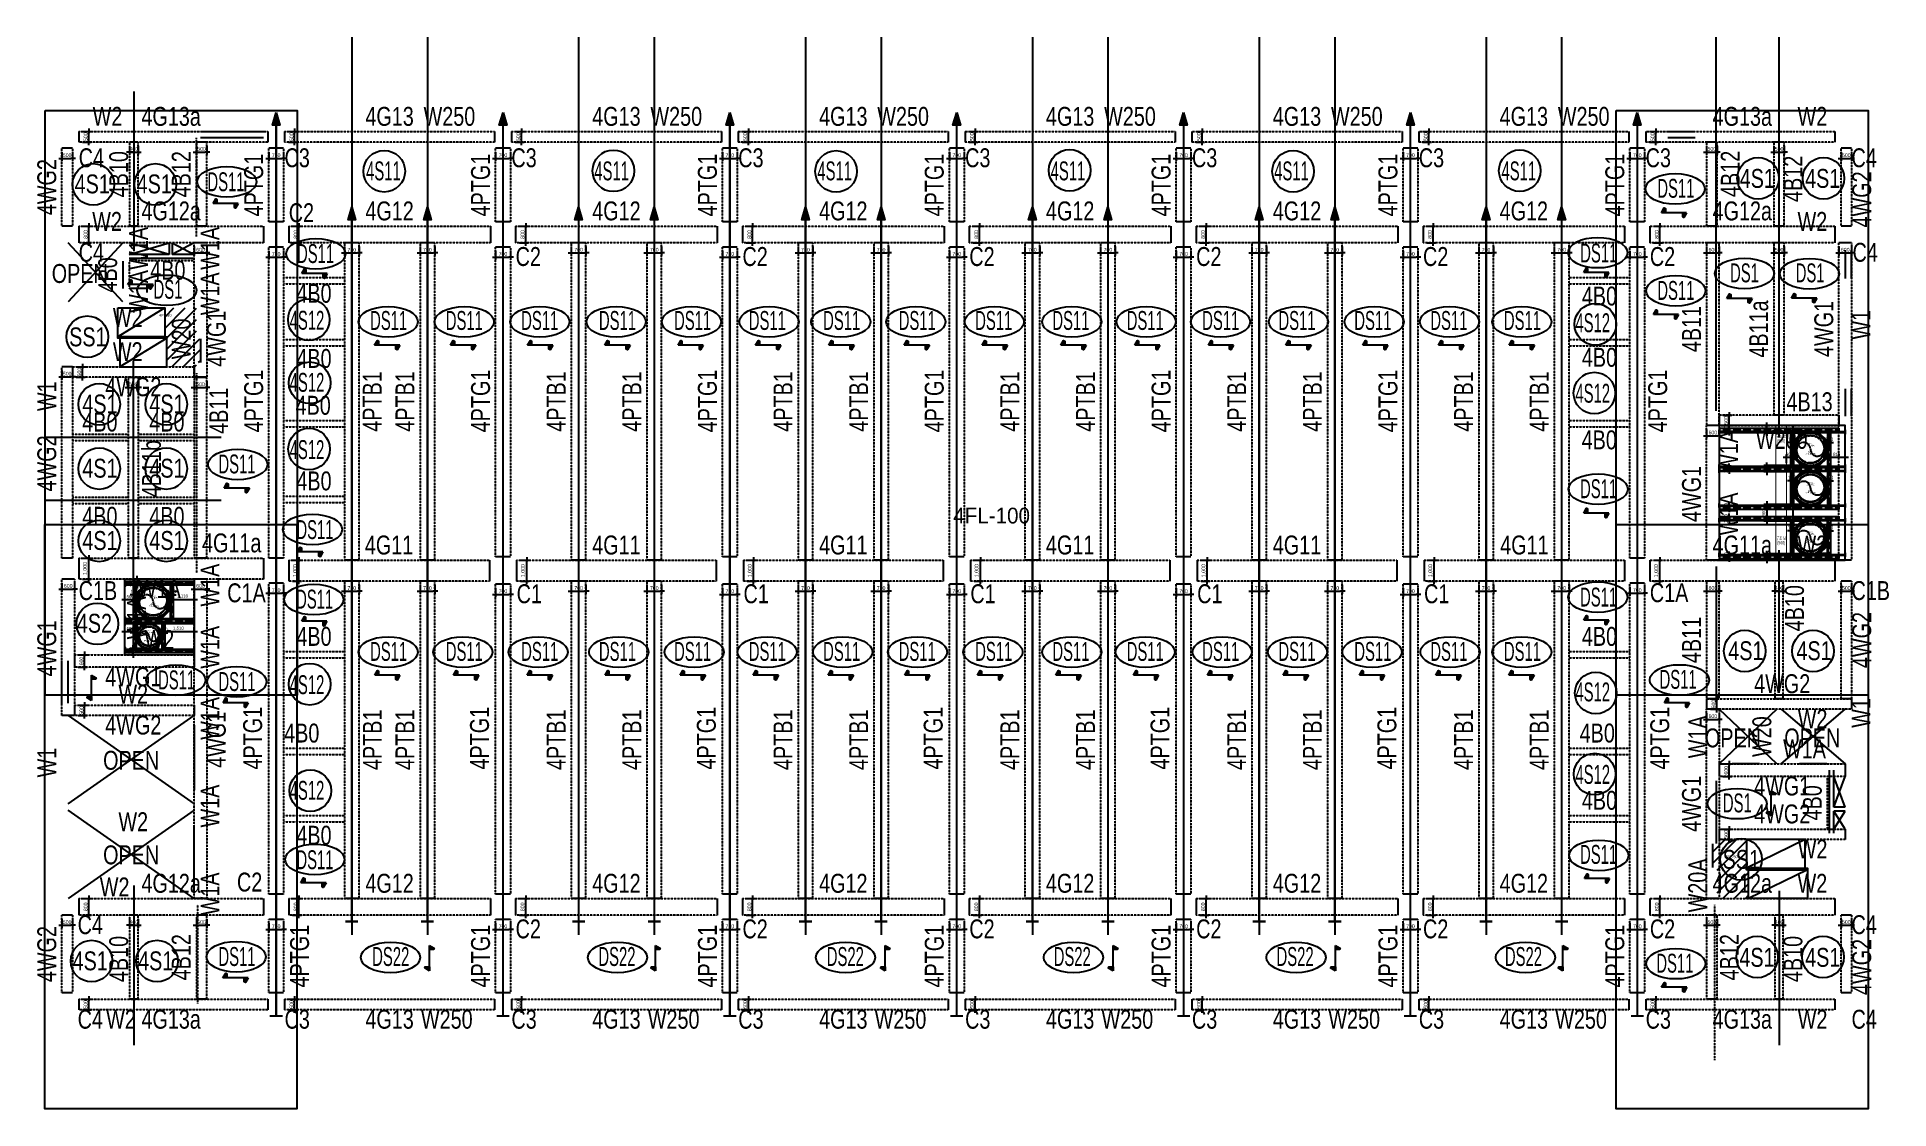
# Model space of a CAD drawing. Header units: millimetres. Extents: x 90980 to 179146, y 102485 to 153500.
import ezdxf
from ezdxf.enums import TextEntityAlignment as Align

# ---------------------------------------------------------------- set-up
doc = ezdxf.new("R2010")
doc.units = ezdxf.units.MM
for name, pattern in [('H1', [1.5, 1, -0.5]), ('HID', [2.3, 1.5, -0.8]), ('HIDDEN2', [0.1875, 0.125, -0.0625]), ('PASUN2', [3, 2, -1]), ('xs-1f_plan$0$HID', [4, 3, -1])]:
    doc.linetypes.add(name, pattern=pattern)
doc.layers.get('Defpoints').update_dxf_attribs({"color": 159})
for name, color, linetype in [('^DECK', 130, 'Continuous'), ('A-CEN', 1, 'Continuous'), ('A-ETC-전기', 253, 'H1'), ('A-HAT', 251, 'Continuous'), ('A-OPEN', 1, 'Continuous'), ('A-TEXT-NOTE', 7, 'Continuous'), ('BEAM-TEXT', 4, 'Continuous'), ('COLUMN-TEXT', 2, 'Continuous'), ('DECK-PL', 4, 'Continuous'), ('DECK-SLAB', 4, 'Continuous'), ('GIRDER-TEXT', 7, 'Continuous'), ('ISL', 251, 'Continuous'), ('PT', 251, 'Continuous'), ('TXT-SLAB', 6, 'Continuous'), ('WALL-TEXT', 6, 'Continuous'), ('xs-1f_plan$0$8', 8, 'Continuous'), ('xs-1f_plan$0$xref', 7, 'Continuous'), ('레벨', 40, 'Continuous'), ('보(beam)', 4, 'HID'), ('보(girder)', 7, 'HID'), ('슬래브라인', 7, 'Continuous')]:
    doc.layers.add(name, color=color, linetype=linetype)
doc.layers.add('A-ETC-전기 NOPLOT', color=163, linetype='Continuous', plot=False)
doc.layers.add('NOPLOT', color=191, linetype='Continuous', plot=False)
doc.styles.add('Arial_10_2', font='arial.ttf', dxfattribs={"height": 120})
doc.styles.add('Gdim', font='Dotum.ttf', dxfattribs={"width": 0.9})
doc.styles.add('Gtx', font='Dotum.ttf')
doc.styles.add('xs-1f_plan$0$Gdim', font='malgun.ttf')
doc.dimstyles.new('Gdim200', dxfattribs={"dimscale": 200, "dimtxt": 3, "dimasz": 1.2, "dimexe": 2, "dimexo": 3, "dimgap": 1, "dimtad": 1, "dimdsep": 46, "dimlunit": 6, "dimtxsty": 'Gdim', "dimblk1": '_CIDOT', "dimblk2": '_CIDOT', "dimsah": 1, "dimcen": 2.5, "dimdle": 2, "dimclrd": 1, "dimclre": 1, "dimclrt": 3, "dimazin": 2, "dimtfac": 1, "dimtix": 1, "dimtmove": 2, "dimatfit": 3, "dimldrblk": '_CIDOT', "dimfxl": 2, "dimtolj": 1, "dimtzin": 0, "dimarcsym": 0})
doc.dimstyles.new('Gdim300', dxfattribs={"dimscale": 300, "dimtxt": 3, "dimasz": 6, "dimexe": 1.5, "dimexo": 2, "dimgap": 1, "dimtad": 1, "dimdec": 0, "dimzin": 0, "dimdsep": 46, "dimlunit": 6, "dimtxsty": 'Gtx', "dimblk": 'DOTSMALL', "dimblk1": 'DOTSMALL', "dimblk2": 'DOTSMALL', "dimcen": 1.5, "dimdle": 1.5, "dimclrd": 1, "dimclre": 1, "dimclrt": 256, "dimazin": 0, "dimtfac": 1, "dimtdec": 0, "dimtix": 1, "dimtmove": 2, "dimatfit": 3, "dimldrblk": 'DOTSMALL', "dimfxl": 1, "dimtolj": 1, "dimtzin": 0, "dimlwd": -1, "dimlwe": -1, "dimarcsym": 0})
doc.dimstyles.new('xs-1f_plan$0$Gdim200', dxfattribs={"dimscale": 200, "dimtxt": 3, "dimasz": 1.2, "dimexe": 2, "dimexo": 3, "dimgap": 1, "dimtad": 1, "dimdsep": 46, "dimlunit": 6, "dimtxsty": 'xs-1f_plan$0$Gdim', "dimblk1": 'xs-1f_plan$0$_CIDOT', "dimblk2": 'xs-1f_plan$0$_CIDOT', "dimsah": 1, "dimcen": 2.5, "dimdle": 2, "dimclrd": 1, "dimclre": 1, "dimclrt": 3, "dimazin": 2, "dimtfac": 1, "dimtix": 1, "dimtmove": 2, "dimatfit": 3, "dimldrblk": 'xs-1f_plan$0$_CIDOT', "dimfxl": 2, "dimtolj": 1, "dimtzin": 0, "dimarcsym": 0})

msp = doc.modelspace()

# ---------------------------------------------------------------- texts
at = {"layer": 'A-TEXT-NOTE', "style": 'Gtx', "width": 0.8}
for p in [(93014, 142247), (171720, 120143), (175496, 120143), (95461, 119078), (95461, 114578)]:
    msp.add_text('OPEN', height=900, dxfattribs=at).set_placement(p, align=Align.MIDDLE_CENTER)
at = {"layer": 'BEAM-TEXT', "style": 'Gtx', "width": 0.8}
for s, p in [('4B10', (95589, 146971)), ('4B12', (98564, 146971)), ('4B12', (175293, 146751)), ('4B0', (95064, 142180)), ('4B11', (170464, 139605)), ('4B11a', (173664, 139605)), ('4PTB1', (109214, 136155)), ('4PTB1', (116414, 136155)), ('4PTB1', (120014, 136155)), ('4PTB1', (127214, 136155)), ('4PTB1', (130814, 136155)), ('4PTB1', (138014, 136155)), ('4PTB1', (141614, 136155)), ('4PTB1', (148814, 136155)), ('4PTB1', (152414, 136155)), ('4PTB1', (159614, 136155)), ('4PTB1', (163214, 136155)), ('4B11', (100346, 135713)), ('4B11b', (97147, 132955)), ('4B10', (175368, 126318)), ('4B11', (170464, 124805)), ('4PTB1', (109214, 120055)), ('4PTB1', (116414, 120055)), ('4PTB1', (120014, 120055)), ('4PTB1', (127214, 120055)), ('4PTB1', (130814, 120055)), ('4PTB1', (138014, 120055)), ('4PTB1', (141614, 120055)), ('4PTB1', (148814, 120055)), ('4PTB1', (152414, 120055)), ('4PTB1', (159614, 120055)), ('4PTB1', (163214, 120055)), ('4B0', (176214, 117055)), ('4B10', (95589, 109621)), ('4B12', (98564, 109705)), ('4B10', (175293, 109621))]:
    msp.add_text(s, height=900, rotation=90, dxfattribs=at).set_placement(p, align=Align.BOTTOM_CENTER)
for s, p in [('4B12', (171141, 146987)), ('4PTB1', (106486, 136155)), ('4PTB1', (106495, 120055)), ('4B12', (171097, 109705))]:
    msp.add_text(s, height=900, rotation=90, dxfattribs=at).set_placement(p, align=Align.TOP_CENTER)
for p in [(97208, 142855), (104164, 141755), (165364, 141624), (104164, 138654), (165364, 138709), (165354, 134778), (104164, 115963)]:
    msp.add_text('4B0', height=900, dxfattribs=at).set_placement(p, align=Align.TOP_CENTER)
for s, p in [('4B0', (104126, 135255)), ('4B13', (175366, 135422)), ('4B0', (93972, 134455)), ('4B0', (97163, 134455)), ('4B0', (104164, 131655)), ('4B0', (93972, 129972)), ('4B0', (97163, 129968)), ('4B0', (104164, 124255)), ('4B0', (165364, 124255)), ('4B0', (103583, 119655)), ('4B0', (165259, 119655)), ('4B0', (165364, 116455))]:
    msp.add_text(s, height=900, dxfattribs=at).set_placement(p, align=Align.BOTTOM_CENTER)
at = {"layer": 'COLUMN-TEXT', "color": 3, "style": 'Gtx', "width": 0.8}
for s, p in [('C4', (92964, 148205)), ('C3', (102764, 148205)), ('C3', (113564, 148205)), ('C3', (124364, 148205)), ('C3', (135164, 148205)), ('C3', (145964, 148205)), ('C3', (156764, 148205)), ('C3', (167564, 148205)), ('C4', (177364, 148205)), ('C2', (102964, 145590)), ('C4', (92964, 143705)), ('C4', (177414, 143705)), ('C2', (113764, 143505)), ('C2', (124564, 143505)), ('C2', (135364, 143505)), ('C2', (146164, 143505)), ('C2', (156964, 143505)), ('C2', (167764, 143505)), ('C1B', (92964, 127605)), ('C1A', (100036, 127499)), ('C1', (113814, 127455)), ('C1', (124614, 127455)), ('C1', (135414, 127455)), ('C1', (146214, 127455)), ('C1', (157014, 127455)), ('C1A', (167764, 127505)), ('C1B', (177364, 127605)), ('C2', (100499, 113733)), ('C4', (92914, 111705)), ('C2', (113764, 111505)), ('C2', (124564, 111505)), ('C2', (135364, 111505)), ('C2', (146164, 111505)), ('C2', (156964, 111505)), ('C2', (167764, 111505)), ('C4', (177364, 111705)), ('C4', (92914, 107205)), ('C3', (102764, 107205)), ('C3', (113564, 107205)), ('C3', (124364, 107205)), ('C3', (135164, 107205)), ('C3', (145964, 107205)), ('C3', (156764, 107205)), ('C3', (167564, 107205)), ('C4', (177364, 107205))]:
    msp.add_text(s, height=900, dxfattribs=at).set_placement(p, align=Align.TOP_LEFT)
at = {"layer": 'DECK-SLAB', "style": 'Gtx', "width": 0.6}
for s, p in [('DS11', (99092, 146163, 0)), ('DS11', (168117, 145851, 0)), ('DS11', (103357, 142746, 0)), ('DS11', (164448, 142773, 0)), ('DS1', (96527, 141046, 0)), ('DS1', (171581, 141827, 0)), ('DS1', (174705, 141827, 0)), ('DS11', (168117, 140992, 0)), ('DS11', (106836, 139562, 0)), ('DS11', (110439, 139562, 0)), ('DS11', (114030, 139562, 0)), ('DS11', (117730, 139562, 0)), ('DS11', (121307, 139562, 0)), ('DS11', (124865, 139562, 0)), ('DS11', (128404, 139562, 0)), ('DS11', (132001, 139562, 0)), ('DS11', (135643, 139562, 0)), ('DS11', (139317, 139562, 0)), ('DS11', (142856, 139562, 0)), ('DS11', (146451, 139562, 0)), ('DS11', (150081, 139562, 0)), ('DS11', (153691, 139562, 0)), ('DS11', (157310, 139562, 0)), ('DS11', (160814, 139562, 0)), ('DS11', (99616, 132732, 0)), ('DS11', (164439, 131554, 0)), ('DS11', (103328, 129608, 0)), ('DS11', (103313, 126299, 0)), ('DS11', (164439, 126398, 0)), ('DS11', (106836, 123811, 0)), ('DS11', (110439, 123811, 0)), ('DS11', (114030, 123811, 0)), ('DS11', (117730, 123811, 0)), ('DS11', (121307, 123811, 0)), ('DS11', (124865, 123811, 0)), ('DS11', (128404, 123811, 0)), ('DS11', (132001, 123811, 0)), ('DS11', (135643, 123811, 0)), ('DS11', (139317, 123811, 0)), ('DS11', (142856, 123811, 0)), ('DS11', (146451, 123811, 0)), ('DS11', (150081, 123811, 0)), ('DS11', (153691, 123811, 0)), ('DS11', (157310, 123811, 0)), ('DS11', (160814, 123811, 0)), ('DS11', (96743, 122455, 0)), ('DS11', (99616, 122376, 0)), ('DS11', (168225, 122482, 0)), ('DS1', (171240, 116600, 0)), ('DS11', (103328, 113896)), ('DS11', (164439, 114150, 0)), ('DS11', (99616, 109290, 0)), ('DS22', (106936, 109290, 0)), ('DS22', (117704, 109290, 0)), ('DS22', (128577, 109290, 0)), ('DS22', (139380, 109290, 0)), ('DS22', (149990, 109290, 0)), ('DS22', (160862, 109290, 0)), ('DS11', (168070, 108972, 0))]:
    msp.add_text(s, height=900, dxfattribs=at).set_placement(p)
at = {"layer": 'GIRDER-TEXT', "style": 'Gtx', "width": 0.8}
for s, p in [('4G13a', (97364, 149005)), ('4G13', (107764, 149005)), ('4G13', (118564, 149005)), ('4G13', (129364, 149005)), ('4G13', (140164, 149005)), ('4G13', (150964, 149005)), ('4G13', (161764, 149005)), ('4G13a', (172164, 149005)), ('4G12a', (97364, 144505)), ('4G12', (107764, 144505)), ('4G12', (118564, 144505)), ('4G12', (129364, 144505)), ('4G12', (140164, 144505)), ('4G12', (150964, 144505)), ('4G12', (161764, 144505)), ('4G12a', (172164, 144505)), ('4G11a', (100248, 128705)), ('4G11', (107739, 128605)), ('4G11', (118564, 128605)), ('4G11', (129364, 128605)), ('4G11', (140164, 128605)), ('4G11', (150964, 128605)), ('4G11', (161789, 128605)), ('4G11a', (172164, 128605)), ('4WG2', (174064, 122005)), ('4WG2', (174064, 115805)), ('4G12a', (97364, 112505)), ('4G12', (107764, 112505)), ('4G12', (118564, 112505)), ('4G12', (129364, 112505)), ('4G12', (140164, 112505)), ('4G12', (150964, 112505)), ('4G12', (161764, 112505)), ('4G12a', (172164, 112505))]:
    msp.add_text(s, height=900, dxfattribs=at).set_placement(p, align=Align.BOTTOM_CENTER)
for s, p in [('4WG2', (92164, 146355)), ('4PTG1', (102014, 146455)), ('4PTG1', (112814, 146455)), ('4PTG1', (123614, 146455)), ('4PTG1', (134414, 146455)), ('4PTG1', (145214, 146455)), ('4PTG1', (156014, 146455)), ('4PTG1', (166814, 146455)), ('4WG2', (178569, 145773)), ('4WG1', (176764, 139605)), ('4PTG1', (102014, 136180)), ('4PTG1', (112814, 136180)), ('4PTG1', (123614, 136180)), ('4PTG1', (134414, 136180)), ('4PTG1', (145214, 136180)), ('4PTG1', (156014, 136180)), ('4WG2', (92164, 133205)), ('4WG1', (170464, 131755)), ('4WG2', (178569, 124802)), ('4WG1', (92164, 124405)), ('4PTG1', (101964, 120130)), ('4PTG1', (112764, 120130)), ('4PTG1', (123564, 120130)), ('4PTG1', (134364, 120130)), ('4PTG1', (145164, 120130)), ('4PTG1', (155964, 120130)), ('4WG1', (170464, 117005)), ('4WG2', (92164, 109855)), ('4PTG1', (112814, 109755)), ('4PTG1', (123614, 109755)), ('4PTG1', (134414, 109755)), ('4PTG1', (145214, 109755)), ('4PTG1', (156014, 109755)), ('4PTG1', (166814, 109755)), ('4WG2', (178569, 109242))]:
    msp.add_text(s, height=900, rotation=90, dxfattribs=at).set_placement(p, align=Align.BOTTOM_CENTER)
for s, p in [('4WG1', (99064, 139145)), ('4PTG1', (167686, 136180)), ('4WG1', (99064, 120055)), ('4PTG1', (167785, 120130)), ('4PTG1', (103028, 109755))]:
    msp.add_text(s, height=900, rotation=90, dxfattribs=at).set_placement(p, align=Align.TOP_CENTER)
for s, p in [('4WG2', (95564, 137305)), ('4WG1', (95564, 123505)), ('4WG2', (95564, 121205)), ('4WG1', (174064, 118305)), ('4G13a', (97364, 107205)), ('4G13', (107764, 107205)), ('4G13', (118564, 107205)), ('4G13', (129364, 107205)), ('4G13', (140164, 107205)), ('4G13', (150964, 107205)), ('4G13', (161764, 107205)), ('4G13a', (172164, 107205))]:
    msp.add_text(s, height=900, dxfattribs=at).set_placement(p, align=Align.TOP_CENTER)
at = {"layer": 'TXT-SLAB', "style": 'Gtx'}
for s, width, p in [('4S11', 0.6, (106645, 146681)), ('4S11', 0.6, (117511, 146681)), ('4S11', 0.6, (128129, 146681)), ('4S11', 0.6, (139236, 146681)), ('4S11', 0.6, (149877, 146681)), ('4S11', 0.6, (160699, 146681)), ('4S1', 0.8, (92770, 146060)), ('4S1', 0.8, (95722, 146060)), ('4S1', 0.8, (172041, 146322)), ('4S1', 0.8, (175154, 146322)), ('4S12', 0.6, (103007, 139571)), ('4S12', 0.6, (164219, 139454)), ('SS1', 0.8, (92510, 138780)), ('4S12', 0.6, (103007, 136616)), ('4S12', 0.6, (164219, 136098)), ('4S1', 0.8, (93138, 135587)), ('4S1', 0.8, (96328, 135587)), ('4S12', 0.6, (103007, 133415)), ('4S1', 0.8, (93138, 132530)), ('4S1', 0.8, (96328, 132530)), ('4S1', 0.8, (93138, 129089)), ('4S1', 0.8, (96328, 129089)), ('4S2', 0.8, (92875, 125151)), ('4S1', 0.8, (171497, 123844)), ('4S1', 0.8, (174742, 123844)), ('4S12', 0.6, (103007, 122227)), ('4S12', 0.6, (164219, 121884)), ('4S12', 0.6, (164219, 117957)), ('4S12', 0.6, (103007, 117199)), ('SS1', 0.8, (171228, 113912)), ('4S1', 0.8, (92673, 109083)), ('4S1', 0.8, (95791, 109083)), ('4S1', 0.8, (172025, 109250)), ('4S1', 0.8, (175159, 109250))]:
    msp.add_text(s, height=900, dxfattribs=dict(at, width=width)).set_placement(p)
at = {"layer": 'WALL-TEXT', "style": 'Gtx', "width": 0.8}
for s, p in [('W2', (94334, 149005, 0)), ('W250', (110613, 149005, 0)), ('W250', (121413, 149005, 0)), ('W250', (132213, 149005, 0)), ('W250', (143013, 149005, 0)), ('W250', (153813, 149005, 0)), ('W250', (164613, 149005, 0)), ('W2', (175499, 149005, 0)), ('W2', (94314, 144005, 0)), ('W2', (175500, 144005, 0)), ('W2', (95296, 137805, 0)), ('W2', (175500, 128605, 0)), ('W2', (96803, 124105, 0)), ('W2', (95561, 121505, 0)), ('W1A', (175125, 118905, 0)), ('W2', (175500, 112505, 0))]:
    msp.add_text(s, height=900, dxfattribs=at).set_placement(p, align=Align.BOTTOM_CENTER)
for s, p in [('W1A', (95364, 143442, 0)), ('W1A', (98764, 143442, 0)), ('W1A', (95364, 141392, 0)), ('W1A', (98764, 141280, 0)), ('W1', (177364, 139808, 0)), ('W1A', (171064, 133782, 0)), ('W1A', (171064, 130805, 0)), ('W1A', (98764, 127416, 0)), ('W1A', (95260, 125855, 0)), ('W1A', (98764, 124459, 0)), ('W1A', (98764, 121074, 0)), ('W1', (177364, 121330, 0)), ('W1A', (98764, 116901, 0)), ('W1A', (98764, 112721, 0))]:
    msp.add_text(s, height=900, rotation=90, dxfattribs=at).set_placement(p, align=Align.TOP_CENTER)
for s, p in [('W2', (95296, 140605, 0)), ('W200', (174040, 134801, 0)), ('W1A', (96803, 127705, 0)), ('W2', (175511, 121505, 0)), ('W2', (95561, 116605, 0)), ('W2', (175511, 115305, 0)), ('W2', (94674, 113501, 0)), ('W2', (94977, 107205, 0)), ('W250', (110488, 107205, 0)), ('W250', (121288, 107205, 0)), ('W250', (132088, 107205, 0)), ('W250', (142888, 107205, 0)), ('W250', (153688, 107205, 0)), ('W250', (164488, 107205, 0)), ('W2', (175511, 107205, 0))]:
    msp.add_text(s, height=900, dxfattribs=at).set_placement(p, align=Align.TOP_CENTER)
for s, p in [('W20', (98564, 139135, 0)), ('W1', (92164, 136405, 0)), ('W1A', (170764, 120195, 0)), ('W20', (173814, 120205, 0)), ('W1', (92164, 118971, 0)), ('W20A', (170764, 113123, 0))]:
    msp.add_text(s, height=900, rotation=90, dxfattribs=at).set_placement(p, align=Align.BOTTOM_CENTER)
at = {"layer": '레벨', "style": 'Gtx'}
for s, height, p in [('4FL-50', 135, (97086, 140258, 0)), ('4FL-100', 750, (136425, 130725)), ('4FL-50', 135, (171646, 114488, 0))]:
    msp.add_text(s, height=height, dxfattribs=at).set_placement(p, align=Align.MIDDLE_CENTER)

# ---------------------------------------------------------------- blocks, each defined once
blk = doc.blocks.new('_CIDOT')
at = {"color": 0, "linetype": 'ByBlock'}
blk.add_line((2, 0), (-1, 0), dxfattribs=at)
at = {"color": 0, "linetype": 'ByBlock', "const_width": 0.5}
blk.add_lwpolyline([(-0.25, 0, 1), (0.25, 0, 1)], format="xyb", close=True, dxfattribs=at)
blk = doc.blocks.new('*D58')
at = {"layer": 'Defpoints', "color": 155, "lineweight": -2, "transparency": 16777216}
for p, q in [((-2025, 700), (-1605, 700)), ((-2025, 100), (-1605, 100)), ((-1725, 172), (-1725, 628))]:
    blk.add_line(p, q, dxfattribs=at)
at = {"layer": 'Defpoints', "color": 0, "transparency": 16777216}
for p in [(-2205, 700), (-2205, 100), (-1725, 700)]:
    blk.add_point(p, dxfattribs=at)
at = {"layer": 'Defpoints', "color": 155, "lineweight": -2, "transparency": 16777216, "xscale": 71.99999999999994, "yscale": 71.99999999999994, "zscale": 71.99999999999994}
for p, rotation in [((-1725, 700), 90), ((-1725, 100), 270)]:
    blk.add_blockref('_CIDOT', p, dxfattribs=dict(at, rotation=rotation))
at = {"layer": 'Defpoints', "color": 3, "transparency": 16777216, "insert": (-1876, 400), "char_height": 180, "attachment_point": 5, "rotation": 90, "style": 'Gdim'}
blk.add_mtext('\\A1;{\\C155;600}', dxfattribs=at)
blk = doc.blocks.new('*D132')
at = {"layer": 'Defpoints', "color": 155, "lineweight": -2, "transparency": 16777216}
for p, q in [((-1925, 650), (-1505, 650)), ((-1925, 150), (-1505, 150)), ((-1625, 222), (-1625, 578))]:
    blk.add_line(p, q, dxfattribs=at)
at = {"layer": 'Defpoints', "color": 0, "transparency": 16777216}
for p in [(-2105, 650), (-2105, 150), (-1625, 650)]:
    blk.add_point(p, dxfattribs=at)
at = {"layer": 'Defpoints', "color": 155, "lineweight": -2, "transparency": 16777216, "xscale": 71.99999999999994, "yscale": 71.99999999999994, "zscale": 71.99999999999994}
for p, rotation in [((-1625, 650), 90), ((-1625, 150), 270)]:
    blk.add_blockref('_CIDOT', p, dxfattribs=dict(at, rotation=rotation))
at = {"layer": 'Defpoints', "color": 3, "transparency": 16777216, "insert": (-1776, 400), "char_height": 180, "attachment_point": 5, "rotation": 90, "style": 'Gdim'}
blk.add_mtext('\\A1;{\\C155;500}', dxfattribs=at)
blk = doc.blocks.new('*D134')
at = {"layer": 'Defpoints', "color": 155, "lineweight": -2, "transparency": 16777216}
for p, q in [((-1725, 650), (-1305, 650)), ((-1725, 150), (-1305, 150)), ((-1425, 222), (-1425, 578))]:
    blk.add_line(p, q, dxfattribs=at)
at = {"layer": 'Defpoints', "color": 0, "transparency": 16777216}
for p in [(-1905, 650), (-1905, 150), (-1425, 650)]:
    blk.add_point(p, dxfattribs=at)
at = {"layer": 'Defpoints', "color": 155, "lineweight": -2, "transparency": 16777216, "xscale": 71.99999999999994, "yscale": 71.99999999999994, "zscale": 71.99999999999994}
for p, rotation in [((-1425, 650), 90), ((-1425, 150), 270)]:
    blk.add_blockref('_CIDOT', p, dxfattribs=dict(at, rotation=rotation))
at = {"layer": 'Defpoints', "color": 3, "transparency": 16777216, "insert": (-1576, 400), "char_height": 180, "attachment_point": 5, "rotation": 90, "style": 'Gdim'}
blk.add_mtext('\\A1;{\\C155;500}', dxfattribs=at)
blk = doc.blocks.new('*D136')
at = {"layer": 'Defpoints', "color": 155, "lineweight": -2, "transparency": 16777216}
for p, q in [((-925, 700), (-505, 700)), ((-925, 100), (-505, 100)), ((-625, 172), (-625, 628))]:
    blk.add_line(p, q, dxfattribs=at)
at = {"layer": 'Defpoints', "color": 0, "transparency": 16777216}
for p in [(-1105, 700), (-1105, 100), (-625, 700)]:
    blk.add_point(p, dxfattribs=at)
at = {"layer": 'Defpoints', "color": 155, "lineweight": -2, "transparency": 16777216, "xscale": 71.99999999999994, "yscale": 71.99999999999994, "zscale": 71.99999999999994}
for p, rotation in [((-625, 700), 90), ((-625, 100), 270)]:
    blk.add_blockref('_CIDOT', p, dxfattribs=dict(at, rotation=rotation))
at = {"layer": 'Defpoints', "color": 3, "transparency": 16777216, "insert": (-776, 400), "char_height": 180, "attachment_point": 5, "rotation": 90, "style": 'Gdim'}
blk.add_mtext('\\A1;{\\C155;600}', dxfattribs=at)
blk = doc.blocks.new('*D138')
at = {"layer": 'Defpoints', "color": 155, "lineweight": -2, "transparency": 16777216}
for p, q in [((-2025, 650), (-1605, 650)), ((-2025, 150), (-1605, 150)), ((-1725, 222), (-1725, 578))]:
    blk.add_line(p, q, dxfattribs=at)
at = {"layer": 'Defpoints', "color": 0, "transparency": 16777216}
for p in [(-2205, 650), (-2205, 150), (-1725, 650)]:
    blk.add_point(p, dxfattribs=at)
at = {"layer": 'Defpoints', "color": 155, "lineweight": -2, "transparency": 16777216, "xscale": 71.99999999999994, "yscale": 71.99999999999994, "zscale": 71.99999999999994}
for p, rotation in [((-1725, 650), 90), ((-1725, 150), 270)]:
    blk.add_blockref('_CIDOT', p, dxfattribs=dict(at, rotation=rotation))
at = {"layer": 'Defpoints', "color": 3, "transparency": 16777216, "insert": (-1876, 400), "char_height": 180, "attachment_point": 5, "rotation": 90, "style": 'Gdim'}
blk.add_mtext('\\A1;{\\C155;500}', dxfattribs=at)
blk = doc.blocks.new('*D140')
at = {"layer": 'Defpoints', "color": 155, "lineweight": -2, "transparency": 16777216}
for p, q in [((-2025, 650), (-1605, 650)), ((-2025, 150), (-1605, 150)), ((-1725, 222), (-1725, 578))]:
    blk.add_line(p, q, dxfattribs=at)
at = {"layer": 'Defpoints', "color": 0, "transparency": 16777216}
for p in [(-2205, 650), (-2205, 150), (-1725, 650)]:
    blk.add_point(p, dxfattribs=at)
at = {"layer": 'Defpoints', "color": 155, "lineweight": -2, "transparency": 16777216, "xscale": 71.99999999999994, "yscale": 71.99999999999994, "zscale": 71.99999999999994}
for p, rotation in [((-1725, 650), 90), ((-1725, 150), 270)]:
    blk.add_blockref('_CIDOT', p, dxfattribs=dict(at, rotation=rotation))
at = {"layer": 'Defpoints', "color": 3, "transparency": 16777216, "insert": (-1876, 400), "char_height": 180, "attachment_point": 5, "rotation": 90, "style": 'Gdim'}
blk.add_mtext('\\A1;{\\C155;500}', dxfattribs=at)
blk = doc.blocks.new('*D112')
at = {"layer": 'Defpoints', "color": 155, "lineweight": -2, "transparency": 16777216}
for p, q in [((-1725, 650), (-1305, 650)), ((-1725, 150), (-1305, 150)), ((-1425, 222), (-1425, 578))]:
    blk.add_line(p, q, dxfattribs=at)
at = {"layer": 'Defpoints', "color": 0, "transparency": 16777216}
for p in [(-1905, 650), (-1905, 150), (-1425, 650)]:
    blk.add_point(p, dxfattribs=at)
at = {"layer": 'Defpoints', "color": 155, "lineweight": -2, "transparency": 16777216, "xscale": 71.99999999999994, "yscale": 71.99999999999994, "zscale": 71.99999999999994}
for p, rotation in [((-1425, 650), 90), ((-1425, 150), 270)]:
    blk.add_blockref('_CIDOT', p, dxfattribs=dict(at, rotation=rotation))
at = {"layer": 'Defpoints', "color": 3, "transparency": 16777216, "insert": (-1576, 400), "char_height": 180, "attachment_point": 5, "rotation": 90, "style": 'Gdim'}
blk.add_mtext('\\A1;{\\C155;500}', dxfattribs=at)
blk = doc.blocks.new('*D114')
at = {"layer": 'Defpoints', "color": 155, "lineweight": -2, "transparency": 16777216}
for p, q in [((-1525, 700), (-1105, 700)), ((-1525, 100), (-1105, 100)), ((-1225, 172), (-1225, 628))]:
    blk.add_line(p, q, dxfattribs=at)
at = {"layer": 'Defpoints', "color": 0, "transparency": 16777216}
for p in [(-1705, 700), (-1705, 100), (-1225, 700)]:
    blk.add_point(p, dxfattribs=at)
at = {"layer": 'Defpoints', "color": 155, "lineweight": -2, "transparency": 16777216, "xscale": 71.99999999999994, "yscale": 71.99999999999994, "zscale": 71.99999999999994}
for p, rotation in [((-1225, 700), 90), ((-1225, 100), 270)]:
    blk.add_blockref('_CIDOT', p, dxfattribs=dict(at, rotation=rotation))
at = {"layer": 'Defpoints', "color": 3, "transparency": 16777216, "insert": (-1376, 400), "char_height": 180, "attachment_point": 5, "rotation": 90, "style": 'Gdim'}
blk.add_mtext('\\A1;{\\C155;600}', dxfattribs=at)
blk = doc.blocks.new('*D116')
at = {"layer": 'Defpoints', "color": 155, "lineweight": -2, "transparency": 16777216}
for p, q in [((-1725, 700), (-1305, 700)), ((-1725, 100), (-1305, 100)), ((-1425, 172), (-1425, 628))]:
    blk.add_line(p, q, dxfattribs=at)
at = {"layer": 'Defpoints', "color": 0, "transparency": 16777216}
for p in [(-1905, 700), (-1905, 100), (-1425, 700)]:
    blk.add_point(p, dxfattribs=at)
at = {"layer": 'Defpoints', "color": 155, "lineweight": -2, "transparency": 16777216, "xscale": 71.99999999999994, "yscale": 71.99999999999994, "zscale": 71.99999999999994}
for p, rotation in [((-1425, 700), 90), ((-1425, 100), 270)]:
    blk.add_blockref('_CIDOT', p, dxfattribs=dict(at, rotation=rotation))
at = {"layer": 'Defpoints', "color": 3, "transparency": 16777216, "insert": (-1576, 400), "char_height": 180, "attachment_point": 5, "rotation": 90, "style": 'Gdim'}
blk.add_mtext('\\A1;{\\C155;600}', dxfattribs=at)
blk = doc.blocks.new('*D118')
at = {"layer": 'Defpoints', "color": 155, "lineweight": -2, "transparency": 16777216}
for p, q in [((-1725, 650), (-1305, 650)), ((-1725, 150), (-1305, 150)), ((-1425, 222), (-1425, 578))]:
    blk.add_line(p, q, dxfattribs=at)
at = {"layer": 'Defpoints', "color": 0, "transparency": 16777216}
for p in [(-1905, 650), (-1905, 150), (-1425, 650)]:
    blk.add_point(p, dxfattribs=at)
at = {"layer": 'Defpoints', "color": 155, "lineweight": -2, "transparency": 16777216, "xscale": 71.99999999999994, "yscale": 71.99999999999994, "zscale": 71.99999999999994}
for p, rotation in [((-1425, 650), 90), ((-1425, 150), 270)]:
    blk.add_blockref('_CIDOT', p, dxfattribs=dict(at, rotation=rotation))
at = {"layer": 'Defpoints', "color": 3, "transparency": 16777216, "insert": (-1576, 400), "char_height": 180, "attachment_point": 5, "rotation": 90, "style": 'Gdim'}
blk.add_mtext('\\A1;{\\C155;500}', dxfattribs=at)
blk = doc.blocks.new('*D86')
at = {"layer": 'Defpoints', "color": 155, "lineweight": -2, "transparency": 16777216}
for p, q in [((-1825, 750), (-1405, 750)), ((-1825, 50), (-1405, 50)), ((-1525, 122), (-1525, 678))]:
    blk.add_line(p, q, dxfattribs=at)
at = {"layer": 'Defpoints', "color": 0, "transparency": 16777216}
for p in [(-2005, 750), (-2005, 50), (-1525, 750)]:
    blk.add_point(p, dxfattribs=at)
at = {"layer": 'Defpoints', "color": 155, "lineweight": -2, "transparency": 16777216, "xscale": 71.99999999999994, "yscale": 71.99999999999994, "zscale": 71.99999999999994}
for p, rotation in [((-1525, 750), 90), ((-1525, 50), 270)]:
    blk.add_blockref('_CIDOT', p, dxfattribs=dict(at, rotation=rotation))
at = {"layer": 'Defpoints', "color": 3, "transparency": 16777216, "insert": (-1676, 400), "char_height": 180, "attachment_point": 5, "rotation": 90, "style": 'Gdim'}
blk.add_mtext('\\A1;{\\C155;700}', dxfattribs=at)
blk = doc.blocks.new('*D84')
at = {"layer": 'Defpoints', "color": 155, "lineweight": -2, "transparency": 16777216}
for p, q in [((-1825, 750), (-1405, 750)), ((-1825, 50), (-1405, 50)), ((-1525, 122), (-1525, 678))]:
    blk.add_line(p, q, dxfattribs=at)
at = {"layer": 'Defpoints', "color": 0, "transparency": 16777216}
for p in [(-2005, 750), (-2005, 50), (-1525, 750)]:
    blk.add_point(p, dxfattribs=at)
at = {"layer": 'Defpoints', "color": 155, "lineweight": -2, "transparency": 16777216, "xscale": 71.99999999999994, "yscale": 71.99999999999994, "zscale": 71.99999999999994}
for p, rotation in [((-1525, 750), 90), ((-1525, 50), 270)]:
    blk.add_blockref('_CIDOT', p, dxfattribs=dict(at, rotation=rotation))
at = {"layer": 'Defpoints', "color": 3, "transparency": 16777216, "insert": (-1676, 400), "char_height": 180, "attachment_point": 5, "rotation": 90, "style": 'Gdim'}
blk.add_mtext('\\A1;{\\C155;700}', dxfattribs=at)
blk = doc.blocks.new('*D110')
at = {"layer": 'Defpoints', "color": 155, "lineweight": -2, "transparency": 16777216}
for p, q in [((-1725, 650), (-1305, 650)), ((-1725, 150), (-1305, 150)), ((-1425, 222), (-1425, 578))]:
    blk.add_line(p, q, dxfattribs=at)
at = {"layer": 'Defpoints', "color": 0, "transparency": 16777216}
for p in [(-1905, 650), (-1905, 150), (-1425, 650)]:
    blk.add_point(p, dxfattribs=at)
at = {"layer": 'Defpoints', "color": 155, "lineweight": -2, "transparency": 16777216, "xscale": 71.99999999999994, "yscale": 71.99999999999994, "zscale": 71.99999999999994}
for p, rotation in [((-1425, 650), 90), ((-1425, 150), 270)]:
    blk.add_blockref('_CIDOT', p, dxfattribs=dict(at, rotation=rotation))
at = {"layer": 'Defpoints', "color": 3, "transparency": 16777216, "insert": (-1576, 400), "char_height": 180, "attachment_point": 5, "rotation": 90, "style": 'Gdim'}
blk.add_mtext('\\A1;{\\C155;500}', dxfattribs=at)
blk = doc.blocks.new('*D106')
at = {"layer": 'Defpoints', "color": 155, "lineweight": -2, "transparency": 16777216}
for p, q in [((-1725, 650), (-1305, 650)), ((-1725, 150), (-1305, 150)), ((-1425, 222), (-1425, 578))]:
    blk.add_line(p, q, dxfattribs=at)
at = {"layer": 'Defpoints', "color": 0, "transparency": 16777216}
for p in [(-1905, 650), (-1905, 150), (-1425, 650)]:
    blk.add_point(p, dxfattribs=at)
at = {"layer": 'Defpoints', "color": 155, "lineweight": -2, "transparency": 16777216, "xscale": 71.99999999999994, "yscale": 71.99999999999994, "zscale": 71.99999999999994}
for p, rotation in [((-1425, 650), 90), ((-1425, 150), 270)]:
    blk.add_blockref('_CIDOT', p, dxfattribs=dict(at, rotation=rotation))
at = {"layer": 'Defpoints', "color": 3, "transparency": 16777216, "insert": (-1576, 400), "char_height": 180, "attachment_point": 5, "rotation": 90, "style": 'Gdim'}
blk.add_mtext('\\A1;{\\C155;500}', dxfattribs=at)
blk = doc.blocks.new('*D130')
at = {"layer": 'Defpoints', "color": 155, "lineweight": -2, "transparency": 16777216}
for p, q in [((-1725, 800), (-1305, 800)), ((-1725, 0), (-1305, 0)), ((-1425, 72), (-1425, 728))]:
    blk.add_line(p, q, dxfattribs=at)
at = {"layer": 'Defpoints', "color": 0, "transparency": 16777216}
for p in [(-1905, 800), (-1905, 0), (-1425, 800)]:
    blk.add_point(p, dxfattribs=at)
at = {"layer": 'Defpoints', "color": 155, "lineweight": -2, "transparency": 16777216, "xscale": 71.99999999999994, "yscale": 71.99999999999994, "zscale": 71.99999999999994}
for p, rotation in [((-1425, 800), 90), ((-1425, 0), 270)]:
    blk.add_blockref('_CIDOT', p, dxfattribs=dict(at, rotation=rotation))
at = {"layer": 'Defpoints', "color": 3, "transparency": 16777216, "insert": (-1576, 400), "char_height": 180, "attachment_point": 5, "rotation": 90, "style": 'Gdim'}
blk.add_mtext('\\A1;{\\C155;800}', dxfattribs=at)
blk = doc.blocks.new('*D120')
at = {"layer": 'Defpoints', "color": 155, "lineweight": -2, "transparency": 16777216}
for p, q in [((-1725, 900), (-1305, 900)), ((-1425, -28), (-1425, 828)), ((-1725, -100), (-1305, -100))]:
    blk.add_line(p, q, dxfattribs=at)
at = {"layer": 'Defpoints', "color": 0, "transparency": 16777216}
for p in [(-1905, 900), (-1425, 900), (-1905, -100)]:
    blk.add_point(p, dxfattribs=at)
at = {"layer": 'Defpoints', "color": 155, "lineweight": -2, "transparency": 16777216, "xscale": 71.99999999999994, "yscale": 71.99999999999994, "zscale": 71.99999999999994}
for p, rotation in [((-1425, 900), 90), ((-1425, -100), 270)]:
    blk.add_blockref('_CIDOT', p, dxfattribs=dict(at, rotation=rotation))
at = {"layer": 'Defpoints', "color": 3, "transparency": 16777216, "insert": (-1593, 400), "char_height": 180, "attachment_point": 5, "rotation": 90, "style": 'Gdim'}
blk.add_mtext('\\A1;{\\C155;1,000}', dxfattribs=at)
blk = doc.blocks.new('*D122')
at = {"layer": 'Defpoints', "color": 155, "lineweight": -2, "transparency": 16777216}
for p, q in [((-1775, 900), (-1355, 900)), ((-1475, -28), (-1475, 828)), ((-1775, -100), (-1355, -100))]:
    blk.add_line(p, q, dxfattribs=at)
at = {"layer": 'Defpoints', "color": 0, "transparency": 16777216}
for p in [(-1955, 900), (-1475, 900), (-1955, -100)]:
    blk.add_point(p, dxfattribs=at)
at = {"layer": 'Defpoints', "color": 155, "lineweight": -2, "transparency": 16777216, "xscale": 71.99999999999994, "yscale": 71.99999999999994, "zscale": 71.99999999999994}
for p, rotation in [((-1475, 900), 90), ((-1475, -100), 270)]:
    blk.add_blockref('_CIDOT', p, dxfattribs=dict(at, rotation=rotation))
at = {"layer": 'Defpoints', "color": 3, "transparency": 16777216, "insert": (-1643, 400), "char_height": 180, "attachment_point": 5, "rotation": 90, "style": 'Gdim'}
blk.add_mtext('\\A1;{\\C155;1,000}', dxfattribs=at)
blk = doc.blocks.new('*D124')
at = {"layer": 'Defpoints', "color": 155, "lineweight": -2, "transparency": 16777216}
for p, q in [((-1725, 900), (-1305, 900)), ((-1425, -28), (-1425, 828)), ((-1725, -100), (-1305, -100))]:
    blk.add_line(p, q, dxfattribs=at)
at = {"layer": 'Defpoints', "color": 0, "transparency": 16777216}
for p in [(-1905, 900), (-1425, 900), (-1905, -100)]:
    blk.add_point(p, dxfattribs=at)
at = {"layer": 'Defpoints', "color": 155, "lineweight": -2, "transparency": 16777216, "xscale": 71.99999999999994, "yscale": 71.99999999999994, "zscale": 71.99999999999994}
for p, rotation in [((-1425, 900), 90), ((-1425, -100), 270)]:
    blk.add_blockref('_CIDOT', p, dxfattribs=dict(at, rotation=rotation))
at = {"layer": 'Defpoints', "color": 3, "transparency": 16777216, "insert": (-1593, 400), "char_height": 180, "attachment_point": 5, "rotation": 90, "style": 'Gdim'}
blk.add_mtext('\\A1;{\\C155;1,000}', dxfattribs=at)
blk = doc.blocks.new('*D128')
at = {"layer": 'Defpoints', "color": 155, "lineweight": -2, "transparency": 16777216}
for p, q in [((-1725, 900), (-1305, 900)), ((-1425, -28), (-1425, 828)), ((-1725, -100), (-1305, -100))]:
    blk.add_line(p, q, dxfattribs=at)
at = {"layer": 'Defpoints', "color": 0, "transparency": 16777216}
for p in [(-1905, 900), (-1425, 900), (-1905, -100)]:
    blk.add_point(p, dxfattribs=at)
at = {"layer": 'Defpoints', "color": 155, "lineweight": -2, "transparency": 16777216, "xscale": 71.99999999999994, "yscale": 71.99999999999994, "zscale": 71.99999999999994}
for p, rotation in [((-1425, 900), 90), ((-1425, -100), 270)]:
    blk.add_blockref('_CIDOT', p, dxfattribs=dict(at, rotation=rotation))
at = {"layer": 'Defpoints', "color": 3, "transparency": 16777216, "insert": (-1593, 400), "char_height": 180, "attachment_point": 5, "rotation": 90, "style": 'Gdim'}
blk.add_mtext('\\A1;{\\C155;1,000}', dxfattribs=at)
blk = doc.blocks.new('*D126')
at = {"layer": 'Defpoints', "color": 155, "lineweight": -2, "transparency": 16777216}
for p, q in [((-1725, 800), (-1305, 800)), ((-1725, 0), (-1305, 0)), ((-1425, 72), (-1425, 728))]:
    blk.add_line(p, q, dxfattribs=at)
at = {"layer": 'Defpoints', "color": 0, "transparency": 16777216}
for p in [(-1905, 800), (-1905, 0), (-1425, 800)]:
    blk.add_point(p, dxfattribs=at)
at = {"layer": 'Defpoints', "color": 155, "lineweight": -2, "transparency": 16777216, "xscale": 71.99999999999994, "yscale": 71.99999999999994, "zscale": 71.99999999999994}
for p, rotation in [((-1425, 800), 90), ((-1425, 0), 270)]:
    blk.add_blockref('_CIDOT', p, dxfattribs=dict(at, rotation=rotation))
at = {"layer": 'Defpoints', "color": 3, "transparency": 16777216, "insert": (-1576, 400), "char_height": 180, "attachment_point": 5, "rotation": 90, "style": 'Gdim'}
blk.add_mtext('\\A1;{\\C155;800}', dxfattribs=at)
blk = doc.blocks.new('*D96')
at = {"layer": 'Defpoints', "color": 155, "lineweight": -2, "transparency": 16777216}
for p, q in [((-1725, 750), (-1305, 750)), ((-1725, 50), (-1305, 50)), ((-1425, 122), (-1425, 678))]:
    blk.add_line(p, q, dxfattribs=at)
at = {"layer": 'Defpoints', "color": 0, "transparency": 16777216}
for p in [(-1905, 750), (-1905, 50), (-1425, 750)]:
    blk.add_point(p, dxfattribs=at)
at = {"layer": 'Defpoints', "color": 155, "lineweight": -2, "transparency": 16777216, "xscale": 71.99999999999994, "yscale": 71.99999999999994, "zscale": 71.99999999999994}
for p, rotation in [((-1425, 750), 90), ((-1425, 50), 270)]:
    blk.add_blockref('_CIDOT', p, dxfattribs=dict(at, rotation=rotation))
at = {"layer": 'Defpoints', "color": 3, "transparency": 16777216, "insert": (-1576, 400), "char_height": 180, "attachment_point": 5, "rotation": 90, "style": 'Gdim'}
blk.add_mtext('\\A1;{\\C155;700}', dxfattribs=at)
blk = doc.blocks.new('*D108')
at = {"layer": 'Defpoints', "color": 155, "lineweight": -2, "transparency": 16777216}
for p, q in [((-925, 700), (-505, 700)), ((-925, 100), (-505, 100)), ((-625, 172), (-625, 628))]:
    blk.add_line(p, q, dxfattribs=at)
at = {"layer": 'Defpoints', "color": 0, "transparency": 16777216}
for p in [(-1105, 700), (-1105, 100), (-625, 700)]:
    blk.add_point(p, dxfattribs=at)
at = {"layer": 'Defpoints', "color": 155, "lineweight": -2, "transparency": 16777216, "xscale": 71.99999999999994, "yscale": 71.99999999999994, "zscale": 71.99999999999994}
for p, rotation in [((-625, 700), 90), ((-625, 100), 270)]:
    blk.add_blockref('_CIDOT', p, dxfattribs=dict(at, rotation=rotation))
at = {"layer": 'Defpoints', "color": 3, "transparency": 16777216, "insert": (-776, 400), "char_height": 180, "attachment_point": 5, "rotation": 90, "style": 'Gdim'}
blk.add_mtext('\\A1;{\\C155;600}', dxfattribs=at)
blk = doc.blocks.new('*D98')
at = {"layer": 'Defpoints', "color": 155, "lineweight": -2, "transparency": 16777216}
for p, q in [((-1725, 650), (-1305, 650)), ((-1725, 150), (-1305, 150)), ((-1425, 222), (-1425, 578))]:
    blk.add_line(p, q, dxfattribs=at)
at = {"layer": 'Defpoints', "color": 0, "transparency": 16777216}
for p in [(-1905, 650), (-1905, 150), (-1425, 650)]:
    blk.add_point(p, dxfattribs=at)
at = {"layer": 'Defpoints', "color": 155, "lineweight": -2, "transparency": 16777216, "xscale": 71.99999999999994, "yscale": 71.99999999999994, "zscale": 71.99999999999994}
for p, rotation in [((-1425, 650), 90), ((-1425, 150), 270)]:
    blk.add_blockref('_CIDOT', p, dxfattribs=dict(at, rotation=rotation))
at = {"layer": 'Defpoints', "color": 3, "transparency": 16777216, "insert": (-1576, 400), "char_height": 180, "attachment_point": 5, "rotation": 90, "style": 'Gdim'}
blk.add_mtext('\\A1;{\\C155;500}', dxfattribs=at)
blk = doc.blocks.new('*D100')
at = {"layer": 'Defpoints', "color": 155, "lineweight": -2, "transparency": 16777216}
for p, q in [((-1725, 700), (-1305, 700)), ((-1725, 100), (-1305, 100)), ((-1425, 172), (-1425, 628))]:
    blk.add_line(p, q, dxfattribs=at)
at = {"layer": 'Defpoints', "color": 0, "transparency": 16777216}
for p in [(-1905, 700), (-1905, 100), (-1425, 700)]:
    blk.add_point(p, dxfattribs=at)
at = {"layer": 'Defpoints', "color": 155, "lineweight": -2, "transparency": 16777216, "xscale": 71.99999999999994, "yscale": 71.99999999999994, "zscale": 71.99999999999994}
for p, rotation in [((-1425, 700), 90), ((-1425, 100), 270)]:
    blk.add_blockref('_CIDOT', p, dxfattribs=dict(at, rotation=rotation))
at = {"layer": 'Defpoints', "color": 3, "transparency": 16777216, "insert": (-1576, 400), "char_height": 180, "attachment_point": 5, "rotation": 90, "style": 'Gdim'}
blk.add_mtext('\\A1;{\\C155;600}', dxfattribs=at)
blk = doc.blocks.new('*D102')
at = {"layer": 'Defpoints', "color": 155, "lineweight": -2, "transparency": 16777216}
for p, q in [((-1825, 700), (-1405, 700)), ((-1825, 100), (-1405, 100)), ((-1525, 172), (-1525, 628))]:
    blk.add_line(p, q, dxfattribs=at)
at = {"layer": 'Defpoints', "color": 0, "transparency": 16777216}
for p in [(-2005, 700), (-2005, 100), (-1525, 700)]:
    blk.add_point(p, dxfattribs=at)
at = {"layer": 'Defpoints', "color": 155, "lineweight": -2, "transparency": 16777216, "xscale": 71.99999999999994, "yscale": 71.99999999999994, "zscale": 71.99999999999994}
for p, rotation in [((-1525, 700), 90), ((-1525, 100), 270)]:
    blk.add_blockref('_CIDOT', p, dxfattribs=dict(at, rotation=rotation))
at = {"layer": 'Defpoints', "color": 3, "transparency": 16777216, "insert": (-1676, 400), "char_height": 180, "attachment_point": 5, "rotation": 90, "style": 'Gdim'}
blk.add_mtext('\\A1;{\\C155;600}', dxfattribs=at)
blk = doc.blocks.new('*D104')
at = {"layer": 'Defpoints', "color": 155, "lineweight": -2, "transparency": 16777216}
for p, q in [((-1925, 650), (-1505, 650)), ((-1925, 150), (-1505, 150)), ((-1625, 222), (-1625, 578))]:
    blk.add_line(p, q, dxfattribs=at)
at = {"layer": 'Defpoints', "color": 0, "transparency": 16777216}
for p in [(-2105, 650), (-2105, 150), (-1625, 650)]:
    blk.add_point(p, dxfattribs=at)
at = {"layer": 'Defpoints', "color": 155, "lineweight": -2, "transparency": 16777216, "xscale": 71.99999999999994, "yscale": 71.99999999999994, "zscale": 71.99999999999994}
for p, rotation in [((-1625, 650), 90), ((-1625, 150), 270)]:
    blk.add_blockref('_CIDOT', p, dxfattribs=dict(at, rotation=rotation))
at = {"layer": 'Defpoints', "color": 3, "transparency": 16777216, "insert": (-1776, 400), "char_height": 180, "attachment_point": 5, "rotation": 90, "style": 'Gdim'}
blk.add_mtext('\\A1;{\\C155;500}', dxfattribs=at)
blk = doc.blocks.new('*D88')
at = {"layer": 'Defpoints', "color": 155, "lineweight": -2, "transparency": 16777216}
for p, q in [((-1925, 700), (-1505, 700)), ((-1925, 100), (-1505, 100)), ((-1625, 172), (-1625, 628))]:
    blk.add_line(p, q, dxfattribs=at)
at = {"layer": 'Defpoints', "color": 0, "transparency": 16777216}
for p in [(-2105, 700), (-2105, 100), (-1625, 700)]:
    blk.add_point(p, dxfattribs=at)
at = {"layer": 'Defpoints', "color": 155, "lineweight": -2, "transparency": 16777216, "xscale": 71.99999999999994, "yscale": 71.99999999999994, "zscale": 71.99999999999994}
for p, rotation in [((-1625, 700), 90), ((-1625, 100), 270)]:
    blk.add_blockref('_CIDOT', p, dxfattribs=dict(at, rotation=rotation))
at = {"layer": 'Defpoints', "color": 3, "transparency": 16777216, "insert": (-1776, 400), "char_height": 180, "attachment_point": 5, "rotation": 90, "style": 'Gdim'}
blk.add_mtext('\\A1;{\\C155;600}', dxfattribs=at)
blk = doc.blocks.new('*D90')
at = {"layer": 'Defpoints', "color": 155, "lineweight": -2, "transparency": 16777216}
for p, q in [((-1925, 650), (-1505, 650)), ((-1925, 150), (-1505, 150)), ((-1625, 222), (-1625, 578))]:
    blk.add_line(p, q, dxfattribs=at)
at = {"layer": 'Defpoints', "color": 0, "transparency": 16777216}
for p in [(-2105, 650), (-2105, 150), (-1625, 650)]:
    blk.add_point(p, dxfattribs=at)
at = {"layer": 'Defpoints', "color": 155, "lineweight": -2, "transparency": 16777216, "xscale": 71.99999999999994, "yscale": 71.99999999999994, "zscale": 71.99999999999994}
for p, rotation in [((-1625, 650), 90), ((-1625, 150), 270)]:
    blk.add_blockref('_CIDOT', p, dxfattribs=dict(at, rotation=rotation))
at = {"layer": 'Defpoints', "color": 3, "transparency": 16777216, "insert": (-1776, 400), "char_height": 180, "attachment_point": 5, "rotation": 90, "style": 'Gdim'}
blk.add_mtext('\\A1;{\\C155;500}', dxfattribs=at)
blk = doc.blocks.new('*D92')
at = {"layer": 'Defpoints', "color": 155, "lineweight": -2, "transparency": 16777216}
for p, q in [((-1725, 750), (-1305, 750)), ((-1725, 50), (-1305, 50)), ((-1425, 122), (-1425, 678))]:
    blk.add_line(p, q, dxfattribs=at)
at = {"layer": 'Defpoints', "color": 0, "transparency": 16777216}
for p in [(-1905, 750), (-1905, 50), (-1425, 750)]:
    blk.add_point(p, dxfattribs=at)
at = {"layer": 'Defpoints', "color": 155, "lineweight": -2, "transparency": 16777216, "xscale": 71.99999999999994, "yscale": 71.99999999999994, "zscale": 71.99999999999994}
for p, rotation in [((-1425, 750), 90), ((-1425, 50), 270)]:
    blk.add_blockref('_CIDOT', p, dxfattribs=dict(at, rotation=rotation))
at = {"layer": 'Defpoints', "color": 3, "transparency": 16777216, "insert": (-1576, 400), "char_height": 180, "attachment_point": 5, "rotation": 90, "style": 'Gdim'}
blk.add_mtext('\\A1;{\\C155;700}', dxfattribs=at)
blk = doc.blocks.new('*D94')
at = {"layer": 'Defpoints', "color": 155, "lineweight": -2, "transparency": 16777216}
for p, q in [((-1675, 750), (-1255, 750)), ((-1675, 50), (-1255, 50)), ((-1375, 122), (-1375, 678))]:
    blk.add_line(p, q, dxfattribs=at)
at = {"layer": 'Defpoints', "color": 0, "transparency": 16777216}
for p in [(-1855, 750), (-1855, 50), (-1375, 750)]:
    blk.add_point(p, dxfattribs=at)
at = {"layer": 'Defpoints', "color": 155, "lineweight": -2, "transparency": 16777216, "xscale": 71.99999999999994, "yscale": 71.99999999999994, "zscale": 71.99999999999994}
for p, rotation in [((-1375, 750), 90), ((-1375, 50), 270)]:
    blk.add_blockref('_CIDOT', p, dxfattribs=dict(at, rotation=rotation))
at = {"layer": 'Defpoints', "color": 3, "transparency": 16777216, "insert": (-1526, 400), "char_height": 180, "attachment_point": 5, "rotation": 90, "style": 'Gdim'}
blk.add_mtext('\\A1;{\\C155;700}', dxfattribs=at)
blk = doc.blocks.new('*D72')
at = {"layer": 'Defpoints', "color": 155, "lineweight": -2, "transparency": 16777216}
for p, q in [((-888, 550), (-468, 550)), ((-888, 50), (-468, 50)), ((-588, 122), (-588, 478))]:
    blk.add_line(p, q, dxfattribs=at)
at = {"layer": 'Defpoints', "color": 0, "transparency": 16777216}
for p in [(-1068, 550), (-1068, 50), (-588, 550)]:
    blk.add_point(p, dxfattribs=at)
at = {"layer": 'Defpoints', "color": 155, "lineweight": -2, "transparency": 16777216, "xscale": 71.99999999999994, "yscale": 71.99999999999994, "zscale": 71.99999999999994}
for p, rotation in [((-588, 550), 90), ((-588, 50), 270)]:
    blk.add_blockref('_CIDOT', p, dxfattribs=dict(at, rotation=rotation))
at = {"layer": 'Defpoints', "color": 3, "transparency": 16777216, "insert": (-738, 300), "char_height": 180, "attachment_point": 5, "rotation": 90, "style": 'Gdim'}
blk.add_mtext('\\A1;{\\C155;500}', dxfattribs=at)
blk = doc.blocks.new('*D70')
at = {"layer": 'Defpoints', "color": 155, "lineweight": -2, "transparency": 16777216}
for p, q in [((-888, 650), (-468, 650)), ((-588, 22), (-588, 578)), ((-888, -50), (-468, -50))]:
    blk.add_line(p, q, dxfattribs=at)
at = {"layer": 'Defpoints', "color": 0, "transparency": 16777216}
for p in [(-1068, 650), (-588, 650), (-1068, -50)]:
    blk.add_point(p, dxfattribs=at)
at = {"layer": 'Defpoints', "color": 155, "lineweight": -2, "transparency": 16777216, "xscale": 71.99999999999994, "yscale": 71.99999999999994, "zscale": 71.99999999999994}
for p, rotation in [((-588, 650), 90), ((-588, -50), 270)]:
    blk.add_blockref('_CIDOT', p, dxfattribs=dict(at, rotation=rotation))
at = {"layer": 'Defpoints', "color": 3, "transparency": 16777216, "insert": (-738, 300), "char_height": 180, "attachment_point": 5, "rotation": 90, "style": 'Gdim'}
blk.add_mtext('\\A1;{\\C155;700}', dxfattribs=at)
blk = doc.blocks.new('*D82')
at = {"layer": 'Defpoints', "color": 155, "lineweight": -2, "transparency": 16777216}
for p, q in [((-888, 600), (-468, 600)), ((-888, 0), (-468, 0)), ((-588, 72), (-588, 528))]:
    blk.add_line(p, q, dxfattribs=at)
at = {"layer": 'Defpoints', "color": 0, "transparency": 16777216}
for p in [(-1068, 600), (-1068, 0), (-588, 600)]:
    blk.add_point(p, dxfattribs=at)
at = {"layer": 'Defpoints', "color": 155, "lineweight": -2, "transparency": 16777216, "xscale": 71.99999999999994, "yscale": 71.99999999999994, "zscale": 71.99999999999994}
for p, rotation in [((-588, 600), 90), ((-588, 0), 270)]:
    blk.add_blockref('_CIDOT', p, dxfattribs=dict(at, rotation=rotation))
at = {"layer": 'Defpoints', "color": 3, "transparency": 16777216, "insert": (-738, 300), "char_height": 180, "attachment_point": 5, "rotation": 90, "style": 'Gdim'}
blk.add_mtext('\\A1;{\\C155;600}', dxfattribs=at)
blk = doc.blocks.new('*D74')
at = {"layer": 'Defpoints', "color": 155, "lineweight": -2, "transparency": 16777216}
for p, q in [((-888, 550), (-468, 550)), ((-888, 50), (-468, 50)), ((-588, 122), (-588, 478))]:
    blk.add_line(p, q, dxfattribs=at)
at = {"layer": 'Defpoints', "color": 0, "transparency": 16777216}
for p in [(-1068, 550), (-1068, 50), (-588, 550)]:
    blk.add_point(p, dxfattribs=at)
at = {"layer": 'Defpoints', "color": 155, "lineweight": -2, "transparency": 16777216, "xscale": 71.99999999999994, "yscale": 71.99999999999994, "zscale": 71.99999999999994}
for p, rotation in [((-588, 550), 90), ((-588, 50), 270)]:
    blk.add_blockref('_CIDOT', p, dxfattribs=dict(at, rotation=rotation))
at = {"layer": 'Defpoints', "color": 3, "transparency": 16777216, "insert": (-738, 300), "char_height": 180, "attachment_point": 5, "rotation": 90, "style": 'Gdim'}
blk.add_mtext('\\A1;{\\C155;500}', dxfattribs=at)
blk = doc.blocks.new('*D76')
at = {"layer": 'Defpoints', "color": 155, "lineweight": -2, "transparency": 16777216}
for p, q in [((-888, 600), (-468, 600)), ((-888, 0), (-468, 0)), ((-588, 72), (-588, 528))]:
    blk.add_line(p, q, dxfattribs=at)
at = {"layer": 'Defpoints', "color": 0, "transparency": 16777216}
for p in [(-1068, 600), (-1068, 0), (-588, 600)]:
    blk.add_point(p, dxfattribs=at)
at = {"layer": 'Defpoints', "color": 155, "lineweight": -2, "transparency": 16777216, "xscale": 71.99999999999994, "yscale": 71.99999999999994, "zscale": 71.99999999999994}
for p, rotation in [((-588, 600), 90), ((-588, 0), 270)]:
    blk.add_blockref('_CIDOT', p, dxfattribs=dict(at, rotation=rotation))
at = {"layer": 'Defpoints', "color": 3, "transparency": 16777216, "insert": (-738, 300), "char_height": 180, "attachment_point": 5, "rotation": 90, "style": 'Gdim'}
blk.add_mtext('\\A1;{\\C155;600}', dxfattribs=at)
blk = doc.blocks.new('*D78')
at = {"layer": 'Defpoints', "color": 155, "lineweight": -2, "transparency": 16777216}
for p, q in [((-888, 550), (-468, 550)), ((-888, 50), (-468, 50)), ((-588, 122), (-588, 478))]:
    blk.add_line(p, q, dxfattribs=at)
at = {"layer": 'Defpoints', "color": 0, "transparency": 16777216}
for p in [(-1068, 550), (-1068, 50), (-588, 550)]:
    blk.add_point(p, dxfattribs=at)
at = {"layer": 'Defpoints', "color": 155, "lineweight": -2, "transparency": 16777216, "xscale": 71.99999999999994, "yscale": 71.99999999999994, "zscale": 71.99999999999994}
for p, rotation in [((-588, 550), 90), ((-588, 50), 270)]:
    blk.add_blockref('_CIDOT', p, dxfattribs=dict(at, rotation=rotation))
at = {"layer": 'Defpoints', "color": 3, "transparency": 16777216, "insert": (-738, 300), "char_height": 180, "attachment_point": 5, "rotation": 90, "style": 'Gdim'}
blk.add_mtext('\\A1;{\\C155;500}', dxfattribs=at)
blk = doc.blocks.new('*D80')
at = {"layer": 'Defpoints', "color": 155, "lineweight": -2, "transparency": 16777216}
for p, q in [((-888, 600), (-468, 600)), ((-888, 0), (-468, 0)), ((-588, 72), (-588, 528))]:
    blk.add_line(p, q, dxfattribs=at)
at = {"layer": 'Defpoints', "color": 0, "transparency": 16777216}
for p in [(-1068, 600), (-1068, 0), (-588, 600)]:
    blk.add_point(p, dxfattribs=at)
at = {"layer": 'Defpoints', "color": 155, "lineweight": -2, "transparency": 16777216, "xscale": 71.99999999999994, "yscale": 71.99999999999994, "zscale": 71.99999999999994}
for p, rotation in [((-588, 600), 90), ((-588, 0), 270)]:
    blk.add_blockref('_CIDOT', p, dxfattribs=dict(at, rotation=rotation))
at = {"layer": 'Defpoints', "color": 3, "transparency": 16777216, "insert": (-738, 300), "char_height": 180, "attachment_point": 5, "rotation": 90, "style": 'Gdim'}
blk.add_mtext('\\A1;{\\C155;600}', dxfattribs=at)
blk = doc.blocks.new('*D68')
at = {"layer": 'Defpoints', "color": 155, "lineweight": -2, "transparency": 16777216}
for p, q in [((-888, 550), (-468, 550)), ((-888, 50), (-468, 50)), ((-588, 122), (-588, 478))]:
    blk.add_line(p, q, dxfattribs=at)
at = {"layer": 'Defpoints', "color": 0, "transparency": 16777216}
for p in [(-1068, 550), (-1068, 50), (-588, 550)]:
    blk.add_point(p, dxfattribs=at)
at = {"layer": 'Defpoints', "color": 155, "lineweight": -2, "transparency": 16777216, "xscale": 71.99999999999994, "yscale": 71.99999999999994, "zscale": 71.99999999999994}
for p, rotation in [((-588, 550), 90), ((-588, 50), 270)]:
    blk.add_blockref('_CIDOT', p, dxfattribs=dict(at, rotation=rotation))
at = {"layer": 'Defpoints', "color": 3, "transparency": 16777216, "insert": (-738, 300), "char_height": 180, "attachment_point": 5, "rotation": 90, "style": 'Gdim'}
blk.add_mtext('\\A1;{\\C155;500}', dxfattribs=at)
blk = doc.blocks.new('A$C58C40D4B')
at = {"layer": 'DECK-PL'}
for points in [[(-600, 2), (-471, -223), (-415, -192), (-415, 2)], [(600, 2), (471, 228), (415, 196), (415, 2)]]:
    blk.add_hatch(color=256, dxfattribs=at).paths.add_polyline_path(points)
blk.add_line((-600, 2), (600, 2), dxfattribs=at)
for points in [[(-600, 2), (-471, -223), (-415, -192), (-415, 2), (-415, 2), (-471, 2), (-600, 2)], [(600, 2), (471, 228), (415, 196), (415, 2), (415, 2), (471, 2), (600, 2)]]:
    blk.add_lwpolyline(points, dxfattribs=at)
blk = doc.blocks.new('*D60')
at = {"layer": 'Defpoints', "color": 155, "lineweight": -2, "transparency": 16777216}
for p, q in [((-888, 500), (-468, 500)), ((-888, 100), (-468, 100)), ((-588, 572), (-588, 644)), ((-588, 100), (-588, 500)), ((-588, 28), (-588, -44))]:
    blk.add_line(p, q, dxfattribs=at)
at = {"layer": 'Defpoints', "color": 0, "transparency": 16777216}
for p in [(-1068, 500), (-1068, 100), (-588, 500)]:
    blk.add_point(p, dxfattribs=at)
at = {"layer": 'Defpoints', "color": 155, "lineweight": -2, "transparency": 16777216, "xscale": 71.99999999999994, "yscale": 71.99999999999994, "zscale": 71.99999999999994}
for p, rotation in [((-588, 500), 270), ((-588, 100), 90)]:
    blk.add_blockref('_CIDOT', p, dxfattribs=dict(at, rotation=rotation))
at = {"layer": 'Defpoints', "color": 3, "transparency": 16777216, "insert": (-738, 300), "char_height": 180, "attachment_point": 5, "rotation": 90, "style": 'Gdim'}
blk.add_mtext('\\A1;{\\C155;400}', dxfattribs=at)
blk = doc.blocks.new('*D64')
at = {"layer": 'Defpoints', "color": 155, "lineweight": -2, "transparency": 16777216}
for p, q in [((-888, 500), (-468, 500)), ((-888, 100), (-468, 100)), ((-588, 572), (-588, 644)), ((-588, 100), (-588, 500)), ((-588, 28), (-588, -44))]:
    blk.add_line(p, q, dxfattribs=at)
at = {"layer": 'Defpoints', "color": 0, "transparency": 16777216}
for p in [(-1068, 500), (-1068, 100), (-588, 500)]:
    blk.add_point(p, dxfattribs=at)
at = {"layer": 'Defpoints', "color": 155, "lineweight": -2, "transparency": 16777216, "xscale": 71.99999999999994, "yscale": 71.99999999999994, "zscale": 71.99999999999994}
for p, rotation in [((-588, 500), 270), ((-588, 100), 90)]:
    blk.add_blockref('_CIDOT', p, dxfattribs=dict(at, rotation=rotation))
at = {"layer": 'Defpoints', "color": 3, "transparency": 16777216, "insert": (-738, 300), "char_height": 180, "attachment_point": 5, "rotation": 90, "style": 'Gdim'}
blk.add_mtext('\\A1;{\\C155;400}', dxfattribs=at)
blk = doc.blocks.new('*D66')
at = {"layer": 'Defpoints', "color": 155, "lineweight": -2, "transparency": 16777216}
for p, q in [((-888, 500), (-468, 500)), ((-888, 100), (-468, 100)), ((-588, 572), (-588, 644)), ((-588, 100), (-588, 500)), ((-588, 28), (-588, -44))]:
    blk.add_line(p, q, dxfattribs=at)
at = {"layer": 'Defpoints', "color": 0, "transparency": 16777216}
for p in [(-1068, 500), (-1068, 100), (-588, 500)]:
    blk.add_point(p, dxfattribs=at)
at = {"layer": 'Defpoints', "color": 155, "lineweight": -2, "transparency": 16777216, "xscale": 71.99999999999994, "yscale": 71.99999999999994, "zscale": 71.99999999999994}
for p, rotation in [((-588, 500), 270), ((-588, 100), 90)]:
    blk.add_blockref('_CIDOT', p, dxfattribs=dict(at, rotation=rotation))
at = {"layer": 'Defpoints', "color": 3, "transparency": 16777216, "insert": (-738, 300), "char_height": 180, "attachment_point": 5, "rotation": 90, "style": 'Gdim'}
blk.add_mtext('\\A1;{\\C155;400}', dxfattribs=at)
blk = doc.blocks.new('*D62')
at = {"layer": 'Defpoints', "color": 155, "lineweight": -2, "transparency": 16777216}
for p, q in [((-888, 550), (-468, 550)), ((-888, 50), (-468, 50)), ((-588, 122), (-588, 478))]:
    blk.add_line(p, q, dxfattribs=at)
at = {"layer": 'Defpoints', "color": 0, "transparency": 16777216}
for p in [(-1068, 550), (-1068, 50), (-588, 550)]:
    blk.add_point(p, dxfattribs=at)
at = {"layer": 'Defpoints', "color": 155, "lineweight": -2, "transparency": 16777216, "xscale": 71.99999999999994, "yscale": 71.99999999999994, "zscale": 71.99999999999994}
for p, rotation in [((-588, 550), 90), ((-588, 50), 270)]:
    blk.add_blockref('_CIDOT', p, dxfattribs=dict(at, rotation=rotation))
at = {"layer": 'Defpoints', "color": 3, "transparency": 16777216, "insert": (-738, 300), "char_height": 180, "attachment_point": 5, "rotation": 90, "style": 'Gdim'}
blk.add_mtext('\\A1;{\\C155;500}', dxfattribs=at)
blk = doc.blocks.new('_DotSmall')
at = {"color": 0, "linetype": 'ByBlock', "const_width": 0.5}
blk.add_lwpolyline([(-0.0625, 0, 1), (0.0625, 0, 1)], format="xyb", close=True, dxfattribs=at)
blk = doc.blocks.new('*D27')
at = {"layer": 'A-ETC-전기 NOPLOT', "color": 1, "transparency": 16777216}
for p, q in [((585, -1850), (585, -1700)), ((1195, -1850), (435, -1850)), ((1500, -2150), (435, -2150)), ((585, -1850), (585, -2150)), ((585, -2150), (585, -2300))]:
    blk.add_line(p, q, dxfattribs=at)
at = {"layer": 'Defpoints', "color": 0, "transparency": 16777216}
for p in [(585, -2150), (1345, -1850), (1650, -2150)]:
    blk.add_point(p, dxfattribs=at)
at = {"layer": 'A-ETC-전기 NOPLOT', "color": 1, "transparency": 16777216, "xscale": 150, "yscale": 150, "zscale": 150}
for p, rotation in [((585, -1850), 270), ((585, -2150), 90)]:
    blk.add_blockref('_DotSmall', p, dxfattribs=dict(at, rotation=rotation))
at = {"layer": 'A-ETC-전기 NOPLOT', "transparency": 16777216, "insert": (435, -2000), "char_height": 150, "attachment_point": 5, "rotation": 90, "style": 'Gtx'}
blk.add_mtext('\\A1;300', dxfattribs=at)
blk = doc.blocks.new('*D21')
at = {"layer": 'A-ETC-전기 NOPLOT', "color": 1, "transparency": 16777216}
for p, q in [((585, 0), (585, 150)), ((1195, 0), (435, 0)), ((1195, -300), (435, -300)), ((585, 0), (585, -300)), ((585, -300), (585, -450))]:
    blk.add_line(p, q, dxfattribs=at)
at = {"layer": 'Defpoints', "color": 0, "transparency": 16777216}
for p in [(1345, 0), (585, -300), (1345, -300)]:
    blk.add_point(p, dxfattribs=at)
at = {"layer": 'A-ETC-전기 NOPLOT', "color": 1, "transparency": 16777216, "xscale": 150, "yscale": 150, "zscale": 150}
for p, rotation in [((585, 0), 270), ((585, -300), 90)]:
    blk.add_blockref('_DotSmall', p, dxfattribs=dict(at, rotation=rotation))
at = {"layer": 'A-ETC-전기 NOPLOT', "transparency": 16777216, "insert": (435, -150), "char_height": 150, "attachment_point": 5, "rotation": 90, "style": 'Gtx'}
blk.add_mtext('\\A1;300', dxfattribs=at)
blk = doc.blocks.new('*D22')
at = {"layer": 'A-ETC-전기 NOPLOT', "color": 1, "transparency": 16777216}
for p, q in [((995, -3300), (235, -3300)), ((385, -3300), (385, -3150)), ((385, -3600), (385, -3300)), ((995, -3600), (235, -3600)), ((385, -3600), (385, -3750))]:
    blk.add_line(p, q, dxfattribs=at)
at = {"layer": 'Defpoints', "color": 0, "transparency": 16777216}
for p in [(385, -3300), (1145, -3300), (1145, -3600)]:
    blk.add_point(p, dxfattribs=at)
at = {"layer": 'A-ETC-전기 NOPLOT', "color": 1, "transparency": 16777216, "xscale": 150, "yscale": 150, "zscale": 150}
for p, rotation in [((385, -3300), 270), ((385, -3600), 90)]:
    blk.add_blockref('_DotSmall', p, dxfattribs=dict(at, rotation=rotation))
at = {"layer": 'A-ETC-전기 NOPLOT', "transparency": 16777216, "insert": (235, -3450), "char_height": 150, "attachment_point": 5, "rotation": 90, "style": 'Gtx'}
blk.add_mtext('\\A1;300', dxfattribs=at)
blk = doc.blocks.new('*D23')
at = {"layer": 'A-ETC-전기 NOPLOT', "color": 1, "transparency": 16777216}
for p, q in [((2190, -1254), (2190, -839)), ((3300, -1254), (3300, -839)), ((3450, -989), (2040, -989))]:
    blk.add_line(p, q, dxfattribs=at)
at = {"layer": 'Defpoints', "color": 0, "transparency": 16777216}
for p in [(2190, -989), (2190, -1404), (3300, -1404)]:
    blk.add_point(p, dxfattribs=at)
at = {"layer": 'A-ETC-전기 NOPLOT', "color": 1, "transparency": 16777216, "xscale": 150, "yscale": 150, "zscale": 150, "rotation": 180}
blk.add_blockref('_DotSmall', (2190, -989), dxfattribs=at)
at = {"layer": 'A-ETC-전기 NOPLOT', "color": 1, "transparency": 16777216, "xscale": 150, "yscale": 150, "zscale": 150}
blk.add_blockref('_DotSmall', (3300, -989), dxfattribs=at)
at = {"layer": 'A-ETC-전기 NOPLOT', "transparency": 16777216, "insert": (2745, -824), "char_height": 150, "attachment_point": 5, "style": 'Gtx'}
blk.add_mtext('\\A1;1,110', dxfattribs=at)
blk = doc.blocks.new('*D24')
at = {"layer": 'A-ETC-전기 NOPLOT', "color": 1, "transparency": 16777216}
for p, q in [((650, -2514), (-150, -2514)), ((0, -2779), (0, -2364)), ((500, -2779), (500, -2364))]:
    blk.add_line(p, q, dxfattribs=at)
at = {"layer": 'Defpoints', "color": 0, "transparency": 16777216}
for p in [(0, -2514), (0, -2929), (500, -2929)]:
    blk.add_point(p, dxfattribs=at)
at = {"layer": 'A-ETC-전기 NOPLOT', "color": 1, "transparency": 16777216, "xscale": 150, "yscale": 150, "zscale": 150, "rotation": 180}
blk.add_blockref('_DotSmall', (0, -2514), dxfattribs=at)
at = {"layer": 'A-ETC-전기 NOPLOT', "color": 1, "transparency": 16777216, "xscale": 150, "yscale": 150, "zscale": 150}
blk.add_blockref('_DotSmall', (500, -2514), dxfattribs=at)
at = {"layer": 'A-ETC-전기 NOPLOT', "transparency": 16777216, "insert": (250, -2364), "char_height": 150, "attachment_point": 5, "style": 'Gtx'}
blk.add_mtext('\\A1;500', dxfattribs=at)
blk = doc.blocks.new('*D25')
at = {"layer": 'A-ETC-전기 NOPLOT', "color": 1, "transparency": 16777216}
for p, q in [((3450, -2514), (1640, -2514)), ((1790, -2779), (1790, -2364)), ((3300, -2779), (3300, -2364))]:
    blk.add_line(p, q, dxfattribs=at)
at = {"layer": 'Defpoints', "color": 0, "transparency": 16777216}
for p in [(1790, -2514), (1790, -2929), (3300, -2929)]:
    blk.add_point(p, dxfattribs=at)
at = {"layer": 'A-ETC-전기 NOPLOT', "color": 1, "transparency": 16777216, "xscale": 150, "yscale": 150, "zscale": 150, "rotation": 180}
blk.add_blockref('_DotSmall', (1790, -2514), dxfattribs=at)
at = {"layer": 'A-ETC-전기 NOPLOT', "color": 1, "transparency": 16777216, "xscale": 150, "yscale": 150, "zscale": 150}
blk.add_blockref('_DotSmall', (3300, -2514), dxfattribs=at)
at = {"layer": 'A-ETC-전기 NOPLOT', "transparency": 16777216, "insert": (2545, -2350), "char_height": 150, "attachment_point": 5, "style": 'Gtx'}
blk.add_mtext('\\A1;1,510', dxfattribs=at)
blk = doc.blocks.new('*D26')
at = {"layer": 'A-ETC-전기 NOPLOT', "color": 1, "transparency": 16777216}
for p, q in [((0, -1254), (0, -839)), ((500, -1254), (500, -839)), ((650, -989), (-150, -989))]:
    blk.add_line(p, q, dxfattribs=at)
at = {"layer": 'Defpoints', "color": 0, "transparency": 16777216}
for p in [(0, -989), (0, -1404), (500, -1404)]:
    blk.add_point(p, dxfattribs=at)
at = {"layer": 'A-ETC-전기 NOPLOT', "color": 1, "transparency": 16777216, "xscale": 150, "yscale": 150, "zscale": 150, "rotation": 180}
blk.add_blockref('_DotSmall', (0, -989), dxfattribs=at)
at = {"layer": 'A-ETC-전기 NOPLOT', "color": 1, "transparency": 16777216, "xscale": 150, "yscale": 150, "zscale": 150}
blk.add_blockref('_DotSmall', (500, -989), dxfattribs=at)
at = {"layer": 'A-ETC-전기 NOPLOT', "transparency": 16777216, "insert": (250, -839), "char_height": 150, "attachment_point": 5, "style": 'Gtx'}
blk.add_mtext('\\A1;500', dxfattribs=at)
blk = doc.blocks.new('xs-1f_plan$0$_CIDOT')
at = {"color": 0, "linetype": 'ByBlock'}
blk.add_line((2, 0), (-1, 0), dxfattribs=at)
at = {"color": 0, "linetype": 'ByBlock', "const_width": 0.5}
blk.add_lwpolyline([(-0.25, 0, 1), (0.25, 0, 1)], format="xyb", close=True, dxfattribs=at)
blk = doc.blocks.new('*D148')
at = {"layer": 'Defpoints', "color": 155, "lineweight": -2, "transparency": 16777216}
for p, q in [((-2839, 225), (-2419, 225)), ((-2839, 75), (-2419, 75)), ((-2539, 297), (-2539, 369)), ((-2539, 75), (-2539, 225)), ((-2539, 3), (-2539, -69))]:
    blk.add_line(p, q, dxfattribs=at)
at = {"layer": 'Defpoints', "color": 0, "transparency": 16777216}
for p in [(-3019, 225), (-3019, 75), (-2539, 225)]:
    blk.add_point(p, dxfattribs=at)
at = {"layer": 'Defpoints', "color": 155, "lineweight": -2, "transparency": 16777216, "xscale": 71.99999999999994, "yscale": 71.99999999999994, "zscale": 71.99999999999994}
for p, rotation in [((-2539, 225), 270), ((-2539, 75), 90)]:
    blk.add_blockref('xs-1f_plan$0$_CIDOT', p, dxfattribs=dict(at, rotation=rotation))
at = {"layer": 'Defpoints', "color": 155, "transparency": 16777216, "insert": (-2692, 150), "char_height": 180, "attachment_point": 5, "rotation": 90, "style": 'xs-1f_plan$0$Gdim'}
blk.add_mtext('\\A1;150', dxfattribs=at)
blk = doc.blocks.new('*D146')
at = {"layer": 'Defpoints', "color": 155, "lineweight": -2, "transparency": 16777216}
for p, q in [((-2839, 225), (-2419, 225)), ((-2839, 75), (-2419, 75)), ((-2539, 297), (-2539, 369)), ((-2539, 75), (-2539, 225)), ((-2539, 3), (-2539, -69))]:
    blk.add_line(p, q, dxfattribs=at)
at = {"layer": 'Defpoints', "color": 0, "transparency": 16777216}
for p in [(-3019, 225), (-3019, 75), (-2539, 225)]:
    blk.add_point(p, dxfattribs=at)
at = {"layer": 'Defpoints', "color": 155, "lineweight": -2, "transparency": 16777216, "xscale": 71.99999999999994, "yscale": 71.99999999999994, "zscale": 71.99999999999994}
for p, rotation in [((-2539, 225), 270), ((-2539, 75), 90)]:
    blk.add_blockref('xs-1f_plan$0$_CIDOT', p, dxfattribs=dict(at, rotation=rotation))
at = {"layer": 'Defpoints', "color": 155, "transparency": 16777216, "insert": (-2692, 150), "char_height": 180, "attachment_point": 5, "rotation": 90, "style": 'xs-1f_plan$0$Gdim'}
blk.add_mtext('\\A1;150', dxfattribs=at)
blk = doc.blocks.new('*D144')
at = {"layer": 'Defpoints', "color": 155, "lineweight": -2, "transparency": 16777216}
for p, q in [((-2839, 225), (-2419, 225)), ((-2839, 75), (-2419, 75)), ((-2539, 297), (-2539, 369)), ((-2539, 75), (-2539, 225)), ((-2539, 3), (-2539, -69))]:
    blk.add_line(p, q, dxfattribs=at)
at = {"layer": 'Defpoints', "color": 0, "transparency": 16777216}
for p in [(-3019, 225), (-3019, 75), (-2539, 225)]:
    blk.add_point(p, dxfattribs=at)
at = {"layer": 'Defpoints', "color": 155, "lineweight": -2, "transparency": 16777216, "xscale": 71.99999999999994, "yscale": 71.99999999999994, "zscale": 71.99999999999994}
for p, rotation in [((-2539, 225), 270), ((-2539, 75), 90)]:
    blk.add_blockref('xs-1f_plan$0$_CIDOT', p, dxfattribs=dict(at, rotation=rotation))
at = {"layer": 'Defpoints', "color": 155, "transparency": 16777216, "insert": (-2692, 150), "char_height": 180, "attachment_point": 5, "rotation": 90, "style": 'xs-1f_plan$0$Gdim'}
blk.add_mtext('\\A1;150', dxfattribs=at)
blk = doc.blocks.new('*D31')
at = {"layer": 'A-ETC-전기 NOPLOT', "color": 1, "transparency": 16777216}
for p, q in [((2545, -6100), (471, -6100)), ((621, -6100), (621, -5950)), ((621, -6400), (621, -6100)), ((2545, -6400), (471, -6400)), ((621, -6400), (621, -6550))]:
    blk.add_line(p, q, dxfattribs=at)
at = {"layer": 'Defpoints', "color": 0, "transparency": 16777216}
for p in [(621, -6100), (2695, -6100), (2695, -6400)]:
    blk.add_point(p, dxfattribs=at)
at = {"layer": 'A-ETC-전기 NOPLOT', "color": 1, "transparency": 16777216, "xscale": 150, "yscale": 150, "zscale": 150}
for p, rotation in [((621, -6100), 270), ((621, -6400), 90)]:
    blk.add_blockref('_DotSmall', p, dxfattribs=dict(at, rotation=rotation))
at = {"layer": 'A-ETC-전기 NOPLOT', "transparency": 16777216, "insert": (471, -6250), "char_height": 150, "attachment_point": 5, "rotation": 90, "style": 'Gtx'}
blk.add_mtext('\\A1;300', dxfattribs=at)
blk = doc.blocks.new('*D29')
at = {"layer": 'A-ETC-전기 NOPLOT', "color": 1, "transparency": 16777216}
for p, q in [((621, -1900, 0), (621, -1750, 0)), ((2545, -1900, 0), (471, -1900, 0)), ((2545, -2200, 0), (471, -2200, 0)), ((621, -1900, 0), (621, -2200, 0)), ((621, -2200, 0), (621, -2350, 0))]:
    blk.add_line(p, q, dxfattribs=at)
at = {"layer": 'Defpoints', "color": 0, "transparency": 16777216}
for p in [(621, -2200, 0), (2695, -1900), (2695, -2200)]:
    blk.add_point(p, dxfattribs=at)
at = {"layer": 'A-ETC-전기 NOPLOT', "color": 1, "transparency": 16777216, "xscale": 150, "yscale": 150, "zscale": 150}
for p, rotation in [((621, -1900, 0), 270), ((621, -2200, 0), 90)]:
    blk.add_blockref('_DotSmall', p, dxfattribs=dict(at, rotation=rotation))
at = {"layer": 'A-ETC-전기 NOPLOT', "transparency": 16777216, "insert": (471, -2050, 0), "char_height": 150, "attachment_point": 5, "rotation": 90, "style": 'Gtx'}
blk.add_mtext('\\A1;300', dxfattribs=at)
blk = doc.blocks.new('*D30')
at = {"layer": 'A-ETC-전기 NOPLOT', "color": 1, "transparency": 16777216}
for p, q in [((2545, -3750), (471, -3750)), ((621, -3600), (621, -4700)), ((2545, -4550), (471, -4550))]:
    blk.add_line(p, q, dxfattribs=at)
at = {"layer": 'Defpoints', "color": 0, "transparency": 16777216}
for p in [(2695, -3750), (621, -4550), (2695, -4550)]:
    blk.add_point(p, dxfattribs=at)
at = {"layer": 'A-ETC-전기 NOPLOT', "color": 1, "transparency": 16777216, "xscale": 150, "yscale": 150, "zscale": 150}
for p, rotation in [((621, -3750), 90), ((621, -4550), 270)]:
    blk.add_blockref('_DotSmall', p, dxfattribs=dict(at, rotation=rotation))
at = {"layer": 'A-ETC-전기 NOPLOT', "transparency": 16777216, "insert": (471, -4150), "char_height": 150, "attachment_point": 5, "rotation": 90, "style": 'Gtx'}
blk.add_mtext('\\A1;800', dxfattribs=at)
blk = doc.blocks.new('*D34')
at = {"layer": 'A-ETC-전기 NOPLOT', "color": 1, "transparency": 16777216}
for p, q in [((2545, 0, 0), (471, 0, 0)), ((621, 0, 0), (621, 150, 0)), ((621, -350, 0), (621, 0, 0)), ((2545, -350, 0), (471, -350, 0)), ((621, -350, 0), (621, -500, 0))]:
    blk.add_line(p, q, dxfattribs=at)
at = {"layer": 'Defpoints', "color": 0, "transparency": 16777216}
for p in [(621, 0, 0), (2695, 0), (2695, -350)]:
    blk.add_point(p, dxfattribs=at)
at = {"layer": 'A-ETC-전기 NOPLOT', "color": 1, "transparency": 16777216, "xscale": 150, "yscale": 150, "zscale": 150}
for p, rotation in [((621, 0, 0), 270), ((621, -350, 0), 90)]:
    blk.add_blockref('_DotSmall', p, dxfattribs=dict(at, rotation=rotation))
at = {"layer": 'A-ETC-전기 NOPLOT', "transparency": 16777216, "insert": (471, -175, 0), "char_height": 150, "attachment_point": 5, "rotation": 90, "style": 'Gtx'}
blk.add_mtext('\\A1;350', dxfattribs=at)
blk = doc.blocks.new('*D33')
at = {"layer": 'A-ETC-전기 NOPLOT', "color": 1, "transparency": 16777216}
for p, q in [((1550, -1515), (1400, -1515)), ((1550, -1780), (1550, -1365)), ((1850, -1515), (1550, -1515)), ((1850, -1780), (1850, -1365)), ((1850, -1515), (2000, -1515))]:
    blk.add_line(p, q, dxfattribs=at)
at = {"layer": 'Defpoints', "color": 0, "transparency": 16777216}
for p in [(1550, -1515), (1550, -1930), (1850, -1930)]:
    blk.add_point(p, dxfattribs=at)
at = {"layer": 'A-ETC-전기 NOPLOT', "color": 1, "transparency": 16777216, "xscale": 150, "yscale": 150, "zscale": 150}
blk.add_blockref('_DotSmall', (1550, -1515), dxfattribs=at)
at = {"layer": 'A-ETC-전기 NOPLOT', "color": 1, "transparency": 16777216, "xscale": 150, "yscale": 150, "zscale": 150, "rotation": 180}
blk.add_blockref('_DotSmall', (1850, -1515), dxfattribs=at)
at = {"layer": 'A-ETC-전기 NOPLOT', "transparency": 16777216, "insert": (1700, -1365), "char_height": 150, "attachment_point": 5, "style": 'Gtx'}
blk.add_mtext('\\A1;300', dxfattribs=at)
blk = doc.blocks.new('*D32')
at = {"layer": 'A-ETC-전기 NOPLOT', "color": 1, "transparency": 16777216}
for p, q in [((4500, -1515), (3390, -1515)), ((3540, -1780), (3540, -1365)), ((4350, -1780), (4350, -1365))]:
    blk.add_line(p, q, dxfattribs=at)
at = {"layer": 'Defpoints', "color": 0, "transparency": 16777216}
for p in [(3540, -1515), (3540, -1930), (4350, -1930)]:
    blk.add_point(p, dxfattribs=at)
at = {"layer": 'A-ETC-전기 NOPLOT', "color": 1, "transparency": 16777216, "xscale": 150, "yscale": 150, "zscale": 150, "rotation": 180}
blk.add_blockref('_DotSmall', (3540, -1515), dxfattribs=at)
at = {"layer": 'A-ETC-전기 NOPLOT', "color": 1, "transparency": 16777216, "xscale": 150, "yscale": 150, "zscale": 150}
blk.add_blockref('_DotSmall', (4350, -1515), dxfattribs=at)
at = {"layer": 'A-ETC-전기 NOPLOT', "transparency": 16777216, "insert": (3945, -1365), "char_height": 150, "attachment_point": 5, "style": 'Gtx'}
blk.add_mtext('\\A1;810', dxfattribs=at)
blk = doc.blocks.new('*D57')
at = {"layer": 'Defpoints', "color": 155, "lineweight": -2, "transparency": 16777216}
for p, q in [((-2839, 250), (-2419, 250)), ((-2839, 50), (-2419, 50)), ((-2539, 322), (-2539, 394)), ((-2539, 50), (-2539, 250)), ((-2539, -22), (-2539, -94))]:
    blk.add_line(p, q, dxfattribs=at)
at = {"layer": 'Defpoints', "color": 0, "transparency": 16777216}
for p in [(-3019, 250), (-3019, 50), (-2539, 250)]:
    blk.add_point(p, dxfattribs=at)
at = {"layer": 'Defpoints', "color": 155, "lineweight": -2, "transparency": 16777216, "xscale": 71.99999999999994, "yscale": 71.99999999999994, "zscale": 71.99999999999994}
for p, rotation in [((-2539, 250), 270), ((-2539, 50), 90)]:
    blk.add_blockref('xs-1f_plan$0$_CIDOT', p, dxfattribs=dict(at, rotation=rotation))
at = {"layer": 'Defpoints', "color": 155, "transparency": 16777216, "insert": (-2692, 150), "char_height": 180, "attachment_point": 5, "rotation": 90, "style": 'xs-1f_plan$0$Gdim'}
blk.add_mtext('\\A1;200', dxfattribs=at)
blk = doc.blocks.new('*D47')
at = {"layer": 'Defpoints', "color": 155, "lineweight": -2, "transparency": 16777216}
for p, q in [((-2839, 250), (-2419, 250)), ((-2839, 50), (-2419, 50)), ((-2539, 322), (-2539, 394)), ((-2539, 50), (-2539, 250)), ((-2539, -22), (-2539, -94))]:
    blk.add_line(p, q, dxfattribs=at)
at = {"layer": 'Defpoints', "color": 0, "transparency": 16777216}
for p in [(-3019, 250), (-3019, 50), (-2539, 250)]:
    blk.add_point(p, dxfattribs=at)
at = {"layer": 'Defpoints', "color": 155, "lineweight": -2, "transparency": 16777216, "xscale": 71.99999999999994, "yscale": 71.99999999999994, "zscale": 71.99999999999994}
for p, rotation in [((-2539, 250), 270), ((-2539, 50), 90)]:
    blk.add_blockref('xs-1f_plan$0$_CIDOT', p, dxfattribs=dict(at, rotation=rotation))
at = {"layer": 'Defpoints', "color": 155, "transparency": 16777216, "insert": (-2692, 150), "char_height": 180, "attachment_point": 5, "rotation": 90, "style": 'xs-1f_plan$0$Gdim'}
blk.add_mtext('\\A1;200', dxfattribs=at)
blk = doc.blocks.new('*D49')
at = {"layer": 'Defpoints', "color": 155, "lineweight": -2, "transparency": 16777216}
for p, q in [((-2839, 250), (-2419, 250)), ((-2839, 50), (-2419, 50)), ((-2539, 322), (-2539, 394)), ((-2539, 50), (-2539, 250)), ((-2539, -22), (-2539, -94))]:
    blk.add_line(p, q, dxfattribs=at)
at = {"layer": 'Defpoints', "color": 0, "transparency": 16777216}
for p in [(-3019, 250), (-3019, 50), (-2539, 250)]:
    blk.add_point(p, dxfattribs=at)
at = {"layer": 'Defpoints', "color": 155, "lineweight": -2, "transparency": 16777216, "xscale": 71.99999999999994, "yscale": 71.99999999999994, "zscale": 71.99999999999994}
for p, rotation in [((-2539, 250), 270), ((-2539, 50), 90)]:
    blk.add_blockref('xs-1f_plan$0$_CIDOT', p, dxfattribs=dict(at, rotation=rotation))
at = {"layer": 'Defpoints', "color": 155, "transparency": 16777216, "insert": (-2692, 150), "char_height": 180, "attachment_point": 5, "rotation": 90, "style": 'xs-1f_plan$0$Gdim'}
blk.add_mtext('\\A1;200', dxfattribs=at)
blk = doc.blocks.new('*D51')
at = {"layer": 'Defpoints', "color": 155, "lineweight": -2, "transparency": 16777216}
for p, q in [((-2839, 250), (-2419, 250)), ((-2839, 50), (-2419, 50)), ((-2539, 322), (-2539, 394)), ((-2539, 50), (-2539, 250)), ((-2539, -22), (-2539, -94))]:
    blk.add_line(p, q, dxfattribs=at)
at = {"layer": 'Defpoints', "color": 0, "transparency": 16777216}
for p in [(-3019, 250), (-3019, 50), (-2539, 250)]:
    blk.add_point(p, dxfattribs=at)
at = {"layer": 'Defpoints', "color": 155, "lineweight": -2, "transparency": 16777216, "xscale": 71.99999999999994, "yscale": 71.99999999999994, "zscale": 71.99999999999994}
for p, rotation in [((-2539, 250), 270), ((-2539, 50), 90)]:
    blk.add_blockref('xs-1f_plan$0$_CIDOT', p, dxfattribs=dict(at, rotation=rotation))
at = {"layer": 'Defpoints', "color": 155, "transparency": 16777216, "insert": (-2692, 150), "char_height": 180, "attachment_point": 5, "rotation": 90, "style": 'xs-1f_plan$0$Gdim'}
blk.add_mtext('\\A1;200', dxfattribs=at)
blk = doc.blocks.new('*D53')
at = {"layer": 'Defpoints', "color": 155, "lineweight": -2, "transparency": 16777216}
for p, q in [((-2839, 250), (-2419, 250)), ((-2839, 50), (-2419, 50)), ((-2539, 322), (-2539, 394)), ((-2539, 50), (-2539, 250)), ((-2539, -22), (-2539, -94))]:
    blk.add_line(p, q, dxfattribs=at)
at = {"layer": 'Defpoints', "color": 0, "transparency": 16777216}
for p in [(-3019, 250), (-3019, 50), (-2539, 250)]:
    blk.add_point(p, dxfattribs=at)
at = {"layer": 'Defpoints', "color": 155, "lineweight": -2, "transparency": 16777216, "xscale": 71.99999999999994, "yscale": 71.99999999999994, "zscale": 71.99999999999994}
for p, rotation in [((-2539, 250), 270), ((-2539, 50), 90)]:
    blk.add_blockref('xs-1f_plan$0$_CIDOT', p, dxfattribs=dict(at, rotation=rotation))
at = {"layer": 'Defpoints', "color": 155, "transparency": 16777216, "insert": (-2692, 150), "char_height": 180, "attachment_point": 5, "rotation": 90, "style": 'xs-1f_plan$0$Gdim'}
blk.add_mtext('\\A1;200', dxfattribs=at)
blk = doc.blocks.new('*D55')
at = {"layer": 'Defpoints', "color": 155, "lineweight": -2, "transparency": 16777216}
for p, q in [((-2839, 225), (-2419, 225)), ((-2839, 75), (-2419, 75)), ((-2539, 297), (-2539, 369)), ((-2539, 75), (-2539, 225)), ((-2539, 3), (-2539, -69))]:
    blk.add_line(p, q, dxfattribs=at)
at = {"layer": 'Defpoints', "color": 0, "transparency": 16777216}
for p in [(-3019, 225), (-3019, 75), (-2539, 225)]:
    blk.add_point(p, dxfattribs=at)
at = {"layer": 'Defpoints', "color": 155, "lineweight": -2, "transparency": 16777216, "xscale": 71.99999999999994, "yscale": 71.99999999999994, "zscale": 71.99999999999994}
for p, rotation in [((-2539, 225), 270), ((-2539, 75), 90)]:
    blk.add_blockref('xs-1f_plan$0$_CIDOT', p, dxfattribs=dict(at, rotation=rotation))
at = {"layer": 'Defpoints', "color": 155, "transparency": 16777216, "insert": (-2692, 150), "char_height": 180, "attachment_point": 5, "rotation": 90, "style": 'xs-1f_plan$0$Gdim'}
blk.add_mtext('\\A1;150', dxfattribs=at)
blk = doc.blocks.new('*D37')
at = {"layer": 'Defpoints', "color": 155, "lineweight": -2, "transparency": 16777216}
for p, q in [((-2814, 225), (-2394, 225)), ((-2814, 75), (-2394, 75)), ((-2514, 297), (-2514, 369)), ((-2514, 75), (-2514, 225)), ((-2514, 3), (-2514, -69))]:
    blk.add_line(p, q, dxfattribs=at)
at = {"layer": 'Defpoints', "color": 0, "transparency": 16777216}
for p in [(-2994, 225), (-2994, 75), (-2514, 225)]:
    blk.add_point(p, dxfattribs=at)
at = {"layer": 'Defpoints', "color": 155, "lineweight": -2, "transparency": 16777216, "xscale": 71.99999999999994, "yscale": 71.99999999999994, "zscale": 71.99999999999994}
for p, rotation in [((-2514, 225), 270), ((-2514, 75), 90)]:
    blk.add_blockref('xs-1f_plan$0$_CIDOT', p, dxfattribs=dict(at, rotation=rotation))
at = {"layer": 'Defpoints', "color": 155, "transparency": 16777216, "insert": (-2667, 150), "char_height": 180, "attachment_point": 5, "rotation": 90, "style": 'xs-1f_plan$0$Gdim'}
blk.add_mtext('\\A1;150', dxfattribs=at)
blk = doc.blocks.new('*D39')
at = {"layer": 'Defpoints', "color": 155, "lineweight": -2, "transparency": 16777216}
for p, q in [((-2839, 225), (-2419, 225)), ((-2839, 75), (-2419, 75)), ((-2539, 297), (-2539, 369)), ((-2539, 75), (-2539, 225)), ((-2539, 3), (-2539, -69))]:
    blk.add_line(p, q, dxfattribs=at)
at = {"layer": 'Defpoints', "color": 0, "transparency": 16777216}
for p in [(-3019, 225), (-3019, 75), (-2539, 225)]:
    blk.add_point(p, dxfattribs=at)
at = {"layer": 'Defpoints', "color": 155, "lineweight": -2, "transparency": 16777216, "xscale": 71.99999999999994, "yscale": 71.99999999999994, "zscale": 71.99999999999994}
for p, rotation in [((-2539, 225), 270), ((-2539, 75), 90)]:
    blk.add_blockref('xs-1f_plan$0$_CIDOT', p, dxfattribs=dict(at, rotation=rotation))
at = {"layer": 'Defpoints', "color": 155, "transparency": 16777216, "insert": (-2692, 150), "char_height": 180, "attachment_point": 5, "rotation": 90, "style": 'xs-1f_plan$0$Gdim'}
blk.add_mtext('\\A1;150', dxfattribs=at)
blk = doc.blocks.new('*D41')
at = {"layer": 'Defpoints', "color": 155, "lineweight": -2, "transparency": 16777216}
for p, q in [((-2839, 225), (-2419, 225)), ((-2839, 75), (-2419, 75)), ((-2539, 297), (-2539, 369)), ((-2539, 75), (-2539, 225)), ((-2539, 3), (-2539, -69))]:
    blk.add_line(p, q, dxfattribs=at)
at = {"layer": 'Defpoints', "color": 0, "transparency": 16777216}
for p in [(-3019, 225), (-3019, 75), (-2539, 225)]:
    blk.add_point(p, dxfattribs=at)
at = {"layer": 'Defpoints', "color": 155, "lineweight": -2, "transparency": 16777216, "xscale": 71.99999999999994, "yscale": 71.99999999999994, "zscale": 71.99999999999994}
for p, rotation in [((-2539, 225), 270), ((-2539, 75), 90)]:
    blk.add_blockref('xs-1f_plan$0$_CIDOT', p, dxfattribs=dict(at, rotation=rotation))
at = {"layer": 'Defpoints', "color": 155, "transparency": 16777216, "insert": (-2692, 150), "char_height": 180, "attachment_point": 5, "rotation": 90, "style": 'xs-1f_plan$0$Gdim'}
blk.add_mtext('\\A1;150', dxfattribs=at)
blk = doc.blocks.new('*D43')
at = {"layer": 'Defpoints', "color": 155, "lineweight": -2, "transparency": 16777216}
for p, q in [((-2814, 225), (-2394, 225)), ((-2814, 75), (-2394, 75)), ((-2514, 297), (-2514, 369)), ((-2514, 75), (-2514, 225)), ((-2514, 3), (-2514, -69))]:
    blk.add_line(p, q, dxfattribs=at)
at = {"layer": 'Defpoints', "color": 0, "transparency": 16777216}
for p in [(-2994, 225), (-2994, 75), (-2514, 225)]:
    blk.add_point(p, dxfattribs=at)
at = {"layer": 'Defpoints', "color": 155, "lineweight": -2, "transparency": 16777216, "xscale": 71.99999999999994, "yscale": 71.99999999999994, "zscale": 71.99999999999994}
for p, rotation in [((-2514, 225), 270), ((-2514, 75), 90)]:
    blk.add_blockref('xs-1f_plan$0$_CIDOT', p, dxfattribs=dict(at, rotation=rotation))
at = {"layer": 'Defpoints', "color": 155, "transparency": 16777216, "insert": (-2667, 150), "char_height": 180, "attachment_point": 5, "rotation": 90, "style": 'xs-1f_plan$0$Gdim'}
blk.add_mtext('\\A1;150', dxfattribs=at)
blk = doc.blocks.new('*D45')
at = {"layer": 'Defpoints', "color": 155, "lineweight": -2, "transparency": 16777216}
for p, q in [((-2839, 225), (-2419, 225)), ((-2839, 75), (-2419, 75)), ((-2539, 297), (-2539, 369)), ((-2539, 75), (-2539, 225)), ((-2539, 3), (-2539, -69))]:
    blk.add_line(p, q, dxfattribs=at)
at = {"layer": 'Defpoints', "color": 0, "transparency": 16777216}
for p in [(-3019, 225), (-3019, 75), (-2539, 225)]:
    blk.add_point(p, dxfattribs=at)
at = {"layer": 'Defpoints', "color": 155, "lineweight": -2, "transparency": 16777216, "xscale": 71.99999999999994, "yscale": 71.99999999999994, "zscale": 71.99999999999994}
for p, rotation in [((-2539, 225), 270), ((-2539, 75), 90)]:
    blk.add_blockref('xs-1f_plan$0$_CIDOT', p, dxfattribs=dict(at, rotation=rotation))
at = {"layer": 'Defpoints', "color": 155, "transparency": 16777216, "insert": (-2692, 150), "char_height": 180, "attachment_point": 5, "rotation": 90, "style": 'xs-1f_plan$0$Gdim'}
blk.add_mtext('\\A1;150', dxfattribs=at)
blk = doc.blocks.new('*D142')
at = {"layer": 'Defpoints', "color": 155, "lineweight": -2, "transparency": 16777216}
for p, q in [((-988, 500), (-568, 500)), ((-988, 100), (-568, 100)), ((-688, 572), (-688, 644)), ((-688, 100), (-688, 500)), ((-688, 28), (-688, -44))]:
    blk.add_line(p, q, dxfattribs=at)
at = {"layer": 'Defpoints', "color": 0, "transparency": 16777216}
for p in [(-1168, 500), (-1168, 100), (-688, 500)]:
    blk.add_point(p, dxfattribs=at)
at = {"layer": 'Defpoints', "color": 155, "lineweight": -2, "transparency": 16777216, "xscale": 71.99999999999994, "yscale": 71.99999999999994, "zscale": 71.99999999999994}
for p, rotation in [((-688, 500), 270), ((-688, 100), 90)]:
    blk.add_blockref('_CIDOT', p, dxfattribs=dict(at, rotation=rotation))
at = {"layer": 'Defpoints', "color": 3, "transparency": 16777216, "insert": (-838, 300), "char_height": 180, "attachment_point": 5, "rotation": 90, "style": 'Gdim'}
blk.add_mtext('\\A1;{\\C155;400}', dxfattribs=at)
blk = doc.blocks.new('*U59')
at = {"layer": 'Defpoints'}
for p, q in [((-2205.451, 700), (-2205.451, 100)), ((12994.549, 700), (12994.549, 100))]:
    blk.add_line(p, q, dxfattribs=at)
at = {"layer": '보(girder)'}
for p, q in [((-2205.451, 700), (12994.549, 700)), ((12994.549, 100), (-2205.451, 100))]:
    blk.add_line(p, q, dxfattribs=at)
at = {"layer": 'Defpoints'}
dim = blk.add_linear_dim(base=(-1725.451, 700), p1=(-2205.451, 100), p2=(-2205.451, 700), angle=90, text='{\\C155;<>}', dimstyle='Gdim200', override={"dimscale": 60, "dimzin": 8, "dimclrd": 155, "dimclre": 155}, dxfattribs=at)
dim.commit()
dim.dimension.update_dxf_attribs({"geometry": '*D58', "text_midpoint": (-1875.573, 400)})
blk = doc.blocks.new('*U133')
at = {"layer": 'Defpoints'}
for p, q in [((-2105.451, 650), (-2105.451, 150)), ((6994.549, 650), (6994.549, 150))]:
    blk.add_line(p, q, dxfattribs=at)
at = {"layer": '보(girder)'}
for p, q in [((-2105.451, 650), (6994.549, 650)), ((6994.549, 150), (-2105.451, 150))]:
    blk.add_line(p, q, dxfattribs=at)
at = {"layer": 'Defpoints'}
dim = blk.add_linear_dim(base=(-1625.451, 650), p1=(-2105.451, 150), p2=(-2105.451, 650), angle=90, text='{\\C155;<>}', dimstyle='Gdim200', override={"dimscale": 60, "dimzin": 8, "dimclrd": 155, "dimclre": 155}, dxfattribs=at)
dim.commit()
dim.dimension.update_dxf_attribs({"geometry": '*D132', "text_midpoint": (-1775.573, 400)})
blk = doc.blocks.new('*U135')
at = {"layer": 'Defpoints'}
for p, q in [((-1905.451, 650), (-1905.451, 150)), ((1794.549, 650), (1794.549, 150))]:
    blk.add_line(p, q, dxfattribs=at)
at = {"layer": '보(girder)'}
for p, q in [((-1905.451, 650), (1794.549, 650)), ((1794.549, 150), (-1905.451, 150))]:
    blk.add_line(p, q, dxfattribs=at)
at = {"layer": 'Defpoints'}
dim = blk.add_linear_dim(base=(-1425.451, 650), p1=(-1905.451, 150), p2=(-1905.451, 650), angle=90, text='{\\C155;<>}', dimstyle='Gdim200', override={"dimscale": 60, "dimzin": 8, "dimclrd": 155, "dimclre": 155}, dxfattribs=at)
dim.commit()
dim.dimension.update_dxf_attribs({"geometry": '*D134', "text_midpoint": (-1575.573, 400)})
blk = doc.blocks.new('*U137')
at = {"layer": 'Defpoints'}
for p, q in [((-1105.451, 700), (-1105.451, 100)), ((4894.549, 700), (4894.549, 100))]:
    blk.add_line(p, q, dxfattribs=at)
at = {"layer": '보(girder)'}
for p, q in [((-1105.451, 700), (4894.549, 700)), ((4894.549, 100), (-1105.451, 100))]:
    blk.add_line(p, q, dxfattribs=at)
at = {"layer": 'Defpoints'}
dim = blk.add_linear_dim(base=(-625.451, 700), p1=(-1105.451, 100), p2=(-1105.451, 700), angle=90, text='{\\C155;<>}', dimstyle='Gdim200', override={"dimscale": 60, "dimzin": 8, "dimclrd": 155, "dimclre": 155}, dxfattribs=at)
dim.commit()
dim.dimension.update_dxf_attribs({"geometry": '*D136', "text_midpoint": (-775.573, 400)})
blk = doc.blocks.new('*U139')
at = {"layer": 'Defpoints'}
for p, q in [((-2205.452, 650), (-2205.452, 150)), ((3794.548, 650), (3794.548, 150))]:
    blk.add_line(p, q, dxfattribs=at)
at = {"layer": '보(girder)'}
for p, q in [((-2205.452, 650), (3794.548, 650)), ((3794.548, 150), (-2205.452, 150))]:
    blk.add_line(p, q, dxfattribs=at)
at = {"layer": 'Defpoints'}
dim = blk.add_linear_dim(base=(-1725.452, 650), p1=(-2205.452, 150), p2=(-2205.452, 650), angle=90, text='{\\C155;<>}', dimstyle='Gdim200', override={"dimscale": 60, "dimzin": 8, "dimclrd": 155, "dimclre": 155}, dxfattribs=at)
dim.commit()
dim.dimension.update_dxf_attribs({"geometry": '*D138', "text_midpoint": (-1875.574, 400)})
blk = doc.blocks.new('*U141')
at = {"layer": 'Defpoints'}
for p, q in [((-2205.452, 650), (-2205.452, 150)), ((4694.548, 650), (4694.548, 150))]:
    blk.add_line(p, q, dxfattribs=at)
at = {"layer": '보(girder)'}
for p, q in [((-2205.452, 650), (4694.548, 650)), ((4694.548, 150), (-2205.452, 150))]:
    blk.add_line(p, q, dxfattribs=at)
at = {"layer": 'Defpoints'}
dim = blk.add_linear_dim(base=(-1725.452, 650), p1=(-2205.452, 150), p2=(-2205.452, 650), angle=90, text='{\\C155;<>}', dimstyle='Gdim200', override={"dimscale": 60, "dimzin": 8, "dimclrd": 155, "dimclre": 155}, dxfattribs=at)
dim.commit()
dim.dimension.update_dxf_attribs({"geometry": '*D140', "text_midpoint": (-1875.574, 400)})
blk = doc.blocks.new('*U113')
at = {"layer": 'Defpoints'}
for p, q in [((-1905.451, 650), (-1905.451, 150)), ((3694.549, 650), (3694.549, 150))]:
    blk.add_line(p, q, dxfattribs=at)
at = {"layer": '보(girder)'}
for p, q in [((-1905.451, 650), (3694.549, 650)), ((3694.549, 150), (-1905.451, 150))]:
    blk.add_line(p, q, dxfattribs=at)
at = {"layer": 'Defpoints'}
dim = blk.add_linear_dim(base=(-1425.451, 650), p1=(-1905.451, 150), p2=(-1905.451, 650), angle=90, text='{\\C155;<>}', dimstyle='Gdim200', override={"dimscale": 60, "dimzin": 8, "dimclrd": 155, "dimclre": 155}, dxfattribs=at)
dim.commit()
dim.dimension.update_dxf_attribs({"geometry": '*D112', "text_midpoint": (-1575.573, 400)})
blk = doc.blocks.new('*U115')
at = {"layer": 'Defpoints'}
for p, q in [((-1705.451, 700), (-1705.451, 100)), ((4694.549, 700), (4694.549, 100))]:
    blk.add_line(p, q, dxfattribs=at)
at = {"layer": '보(girder)'}
for p, q in [((-1705.451, 700), (4694.549, 700)), ((4694.549, 100), (-1705.451, 100))]:
    blk.add_line(p, q, dxfattribs=at)
at = {"layer": 'Defpoints'}
dim = blk.add_linear_dim(base=(-1225.451, 700), p1=(-1705.451, 100), p2=(-1705.451, 700), angle=90, text='{\\C155;<>}', dimstyle='Gdim200', override={"dimscale": 60, "dimzin": 8, "dimclrd": 155, "dimclre": 155}, dxfattribs=at)
dim.commit()
dim.dimension.update_dxf_attribs({"geometry": '*D114', "text_midpoint": (-1375.573, 400)})
blk = doc.blocks.new('*U117')
at = {"layer": 'Defpoints'}
for p, q in [((-1905.451, 700), (-1905.451, 100)), ((13194.549, 700), (13194.549, 100))]:
    blk.add_line(p, q, dxfattribs=at)
at = {"layer": '보(girder)'}
for p, q in [((-1905.451, 700), (13194.549, 700)), ((13194.549, 100), (-1905.451, 100))]:
    blk.add_line(p, q, dxfattribs=at)
at = {"layer": 'Defpoints'}
dim = blk.add_linear_dim(base=(-1425.451, 700), p1=(-1905.451, 100), p2=(-1905.451, 700), angle=90, text='{\\C155;<>}', dimstyle='Gdim200', override={"dimscale": 60, "dimzin": 8, "dimclrd": 155, "dimclre": 155}, dxfattribs=at)
dim.commit()
dim.dimension.update_dxf_attribs({"geometry": '*D116', "text_midpoint": (-1575.573, 400)})
blk = doc.blocks.new('*U119')
at = {"layer": 'Defpoints'}
for p, q in [((-1905.451, 650), (-1905.451, 150)), ((1794.548, 650), (1794.548, 150))]:
    blk.add_line(p, q, dxfattribs=at)
at = {"layer": '보(girder)'}
for p, q in [((-1905.451, 650), (1794.548, 650)), ((1794.548, 150), (-1905.451, 150))]:
    blk.add_line(p, q, dxfattribs=at)
at = {"layer": 'Defpoints'}
dim = blk.add_linear_dim(base=(-1425.451, 650), p1=(-1905.451, 150), p2=(-1905.451, 650), angle=90, text='{\\C155;<>}', dimstyle='Gdim200', override={"dimscale": 60, "dimzin": 8, "dimclrd": 155, "dimclre": 155}, dxfattribs=at)
dim.commit()
dim.dimension.update_dxf_attribs({"geometry": '*D118', "text_midpoint": (-1575.573, 400)})
blk = doc.blocks.new('*U87')
at = {"layer": 'Defpoints'}
for p, q in [((-2005.451, 750), (-2005.451, 50)), ((1494.549, 750), (1494.549, 50))]:
    blk.add_line(p, q, dxfattribs=at)
at = {"layer": '보(girder)'}
for p, q in [((-2005.451, 750), (1494.549, 750)), ((1494.549, 50), (-2005.451, 50))]:
    blk.add_line(p, q, dxfattribs=at)
at = {"layer": 'Defpoints'}
dim = blk.add_linear_dim(base=(-1525.451, 750), p1=(-2005.451, 50), p2=(-2005.451, 750), angle=90, text='{\\C155;<>}', dimstyle='Gdim200', override={"dimscale": 60, "dimzin": 8, "dimclrd": 155, "dimclre": 155}, dxfattribs=at)
dim.commit()
dim.dimension.update_dxf_attribs({"geometry": '*D86', "text_midpoint": (-1675.573, 400)})
blk = doc.blocks.new('*U85')
at = {"layer": 'Defpoints'}
for p, q in [((-2005.451, 750), (-2005.451, 50)), ((1494.549, 750), (1494.549, 50))]:
    blk.add_line(p, q, dxfattribs=at)
at = {"layer": '보(girder)'}
for p, q in [((-2005.451, 750), (1494.549, 750)), ((1494.549, 50), (-2005.451, 50))]:
    blk.add_line(p, q, dxfattribs=at)
at = {"layer": 'Defpoints'}
dim = blk.add_linear_dim(base=(-1525.451, 750), p1=(-2005.451, 50), p2=(-2005.451, 750), angle=90, text='{\\C155;<>}', dimstyle='Gdim200', override={"dimscale": 60, "dimzin": 8, "dimclrd": 155, "dimclre": 155}, dxfattribs=at)
dim.commit()
dim.dimension.update_dxf_attribs({"geometry": '*D84', "text_midpoint": (-1675.573, 400)})
blk = doc.blocks.new('*U111')
at = {"layer": 'Defpoints'}
for p, q in [((-1905.451, 650), (-1905.451, 150)), ((7094.549, 650), (7094.549, 150))]:
    blk.add_line(p, q, dxfattribs=at)
at = {"layer": '보(girder)'}
for p, q in [((-1905.451, 650), (7094.549, 650)), ((7094.549, 150), (-1905.451, 150))]:
    blk.add_line(p, q, dxfattribs=at)
at = {"layer": 'Defpoints'}
dim = blk.add_linear_dim(base=(-1425.451, 650), p1=(-1905.451, 150), p2=(-1905.451, 650), angle=90, text='{\\C155;<>}', dimstyle='Gdim200', override={"dimscale": 60, "dimzin": 8, "dimclrd": 155, "dimclre": 155}, dxfattribs=at)
dim.commit()
dim.dimension.update_dxf_attribs({"geometry": '*D110', "text_midpoint": (-1575.573, 400)})
blk = doc.blocks.new('*U107')
at = {"layer": 'Defpoints'}
for p, q in [((-1905.451, 650), (-1905.451, 150)), ((8094.549, 650), (8094.549, 150))]:
    blk.add_line(p, q, dxfattribs=at)
at = {"layer": '보(girder)'}
for p, q in [((-1905.451, 650), (8094.549, 650)), ((8094.549, 150), (-1905.451, 150))]:
    blk.add_line(p, q, dxfattribs=at)
at = {"layer": 'Defpoints'}
dim = blk.add_linear_dim(base=(-1425.451, 650), p1=(-1905.451, 150), p2=(-1905.451, 650), angle=90, text='{\\C155;<>}', dimstyle='Gdim200', override={"dimscale": 60, "dimzin": 8, "dimclrd": 155, "dimclre": 155}, dxfattribs=at)
dim.commit()
dim.dimension.update_dxf_attribs({"geometry": '*D106', "text_midpoint": (-1575.573, 400)})
blk = doc.blocks.new('*U131')
at = {"layer": 'Defpoints'}
for p, q in [((-1905.451, 800), (-1905.451, 0)), ((6894.549, 800), (6894.549, 0))]:
    blk.add_line(p, q, dxfattribs=at)
at = {"layer": '보(girder)'}
for p, q in [((-1905.451, 800), (6894.549, 800)), ((6894.549, 0), (-1905.451, 0))]:
    blk.add_line(p, q, dxfattribs=at)
at = {"layer": 'Defpoints'}
dim = blk.add_linear_dim(base=(-1425.451, 800), p1=(-1905.451, 0), p2=(-1905.451, 800), angle=90, text='{\\C155;<>}', dimstyle='Gdim200', override={"dimscale": 60, "dimzin": 8, "dimclrd": 155, "dimclre": 155}, dxfattribs=at)
dim.commit()
dim.dimension.update_dxf_attribs({"geometry": '*D130', "text_midpoint": (-1575.573, 400)})
blk = doc.blocks.new('*U121')
at = {"layer": 'Defpoints'}
for p, q in [((-1905.451, 900), (-1905.451, -100)), ((6894.549, 900), (6894.549, -100))]:
    blk.add_line(p, q, dxfattribs=at)
at = {"layer": '보(girder)'}
for p, q in [((-1905.451, 900), (6894.549, 900)), ((6894.549, -100), (-1905.451, -100))]:
    blk.add_line(p, q, dxfattribs=at)
at = {"layer": 'Defpoints'}
dim = blk.add_linear_dim(base=(-1425.451, 900), p1=(-1905.451, -100), p2=(-1905.451, 900), angle=90, text='{\\C155;<>}', dimstyle='Gdim200', override={"dimscale": 60, "dimzin": 8, "dimclrd": 155, "dimclre": 155}, dxfattribs=at)
dim.commit()
dim.dimension.update_dxf_attribs({"geometry": '*D120', "text_midpoint": (-1592.914, 400)})
blk = doc.blocks.new('*U123')
at = {"layer": 'Defpoints'}
for p, q in [((-1955.451, 900), (-1955.451, -100)), ((7594.549, 900), (7594.549, -100))]:
    blk.add_line(p, q, dxfattribs=at)
at = {"layer": '보(girder)'}
for p, q in [((-1955.451, 900), (7594.549, 900)), ((7594.549, -100), (-1955.451, -100))]:
    blk.add_line(p, q, dxfattribs=at)
at = {"layer": 'Defpoints'}
dim = blk.add_linear_dim(base=(-1475.451, 900), p1=(-1955.451, -100), p2=(-1955.451, 900), angle=90, text='{\\C155;<>}', dimstyle='Gdim200', override={"dimscale": 60, "dimzin": 8, "dimclrd": 155, "dimclre": 155}, dxfattribs=at)
dim.commit()
dim.dimension.update_dxf_attribs({"geometry": '*D122', "text_midpoint": (-1642.914, 400)})
blk = doc.blocks.new('*U125')
at = {"layer": 'Defpoints'}
for p, q in [((-1905.451, 900), (-1905.451, -100)), ((7594.549, 900), (7594.549, -100))]:
    blk.add_line(p, q, dxfattribs=at)
at = {"layer": '보(girder)'}
for p, q in [((-1905.451, 900), (7594.549, 900)), ((7594.549, -100), (-1905.451, -100))]:
    blk.add_line(p, q, dxfattribs=at)
at = {"layer": 'Defpoints'}
dim = blk.add_linear_dim(base=(-1425.451, 900), p1=(-1905.451, -100), p2=(-1905.451, 900), angle=90, text='{\\C155;<>}', dimstyle='Gdim200', override={"dimscale": 60, "dimzin": 8, "dimclrd": 155, "dimclre": 155}, dxfattribs=at)
dim.commit()
dim.dimension.update_dxf_attribs({"geometry": '*D124', "text_midpoint": (-1592.914, 400)})
blk = doc.blocks.new('*U129')
at = {"layer": 'Defpoints'}
for p, q in [((-1905.451, 900), (-1905.451, -100)), ((7644.549, 900), (7644.549, -100))]:
    blk.add_line(p, q, dxfattribs=at)
at = {"layer": '보(girder)'}
for p, q in [((-1905.451, 900), (7644.549, 900)), ((7644.549, -100), (-1905.451, -100))]:
    blk.add_line(p, q, dxfattribs=at)
at = {"layer": 'Defpoints'}
dim = blk.add_linear_dim(base=(-1425.451, 900), p1=(-1905.451, -100), p2=(-1905.451, 900), angle=90, text='{\\C155;<>}', dimstyle='Gdim200', override={"dimscale": 60, "dimzin": 8, "dimclrd": 155, "dimclre": 155}, dxfattribs=at)
dim.commit()
dim.dimension.update_dxf_attribs({"geometry": '*D128', "text_midpoint": (-1592.914, 400)})
blk = doc.blocks.new('*U127')
at = {"layer": 'Defpoints'}
for p, q in [((-1905.451, 800), (-1905.451, 0)), ((7694.549, 800), (7694.549, 0))]:
    blk.add_line(p, q, dxfattribs=at)
at = {"layer": '보(girder)'}
for p, q in [((-1905.451, 800), (7694.549, 800)), ((7694.549, 0), (-1905.451, 0))]:
    blk.add_line(p, q, dxfattribs=at)
at = {"layer": 'Defpoints'}
dim = blk.add_linear_dim(base=(-1425.451, 800), p1=(-1905.451, 0), p2=(-1905.451, 800), angle=90, text='{\\C155;<>}', dimstyle='Gdim200', override={"dimscale": 60, "dimzin": 8, "dimclrd": 155, "dimclre": 155}, dxfattribs=at)
dim.commit()
dim.dimension.update_dxf_attribs({"geometry": '*D126', "text_midpoint": (-1575.573, 400)})
blk = doc.blocks.new('*U97')
at = {"layer": 'Defpoints'}
for p, q in [((-1905.451, 750), (-1905.451, 50)), ((12894.549, 750), (12894.549, 50))]:
    blk.add_line(p, q, dxfattribs=at)
at = {"layer": '보(girder)'}
for p, q in [((-1905.451, 750), (12894.549, 750)), ((12894.549, 50), (-1905.451, 50))]:
    blk.add_line(p, q, dxfattribs=at)
at = {"layer": 'Defpoints'}
dim = blk.add_linear_dim(base=(-1425.451, 750), p1=(-1905.451, 50), p2=(-1905.451, 750), angle=90, text='{\\C155;<>}', dimstyle='Gdim200', override={"dimscale": 60, "dimzin": 8, "dimclrd": 155, "dimclre": 155}, dxfattribs=at)
dim.commit()
dim.dimension.update_dxf_attribs({"geometry": '*D96', "text_midpoint": (-1575.573, 400)})
blk = doc.blocks.new('*U109')
at = {"layer": 'Defpoints'}
for p, q in [((-1105.451, 700), (-1105.451, 100)), ((7894.549, 700), (7894.549, 100))]:
    blk.add_line(p, q, dxfattribs=at)
at = {"layer": '보(girder)'}
for p, q in [((-1105.451, 700), (7894.549, 700)), ((7894.549, 100), (-1105.451, 100))]:
    blk.add_line(p, q, dxfattribs=at)
at = {"layer": 'Defpoints'}
dim = blk.add_linear_dim(base=(-625.451, 700), p1=(-1105.451, 100), p2=(-1105.451, 700), angle=90, text='{\\C155;<>}', dimstyle='Gdim200', override={"dimscale": 60, "dimzin": 8, "dimclrd": 155, "dimclre": 155}, dxfattribs=at)
dim.commit()
dim.dimension.update_dxf_attribs({"geometry": '*D108', "text_midpoint": (-775.573, 400)})
blk = doc.blocks.new('*U99')
at = {"layer": 'Defpoints'}
for p, q in [((-1905.451, 650), (-1905.451, 150)), ((3794.549, 650), (3794.549, 150))]:
    blk.add_line(p, q, dxfattribs=at)
at = {"layer": '보(girder)'}
for p, q in [((-1905.451, 650), (3794.549, 650)), ((3794.549, 150), (-1905.451, 150))]:
    blk.add_line(p, q, dxfattribs=at)
at = {"layer": 'Defpoints'}
dim = blk.add_linear_dim(base=(-1425.451, 650), p1=(-1905.451, 150), p2=(-1905.451, 650), angle=90, text='{\\C155;<>}', dimstyle='Gdim200', override={"dimscale": 60, "dimzin": 8, "dimclrd": 155, "dimclre": 155}, dxfattribs=at)
dim.commit()
dim.dimension.update_dxf_attribs({"geometry": '*D98', "text_midpoint": (-1575.573, 400)})
blk = doc.blocks.new('*U101')
at = {"layer": 'Defpoints'}
for p, q in [((-1905.451, 700), (-1905.451, 100)), ((3794.549, 700), (3794.549, 100))]:
    blk.add_line(p, q, dxfattribs=at)
at = {"layer": '보(girder)'}
for p, q in [((-1905.451, 700), (3794.549, 700)), ((3794.549, 100), (-1905.451, 100))]:
    blk.add_line(p, q, dxfattribs=at)
at = {"layer": 'Defpoints'}
dim = blk.add_linear_dim(base=(-1425.451, 700), p1=(-1905.451, 100), p2=(-1905.451, 700), angle=90, text='{\\C155;<>}', dimstyle='Gdim200', override={"dimscale": 60, "dimzin": 8, "dimclrd": 155, "dimclre": 155}, dxfattribs=at)
dim.commit()
dim.dimension.update_dxf_attribs({"geometry": '*D100', "text_midpoint": (-1575.573, 400)})
blk = doc.blocks.new('*U103')
at = {"layer": 'Defpoints'}
for p, q in [((-2005.451, 700), (-2005.451, 100)), ((4494.549, 700), (4494.549, 100))]:
    blk.add_line(p, q, dxfattribs=at)
at = {"layer": '보(girder)'}
for p, q in [((-2005.451, 700), (4494.549, 700)), ((4494.549, 100), (-2005.451, 100))]:
    blk.add_line(p, q, dxfattribs=at)
at = {"layer": 'Defpoints'}
dim = blk.add_linear_dim(base=(-1525.451, 700), p1=(-2005.451, 100), p2=(-2005.451, 700), angle=90, text='{\\C155;<>}', dimstyle='Gdim200', override={"dimscale": 60, "dimzin": 8, "dimclrd": 155, "dimclre": 155}, dxfattribs=at)
dim.commit()
dim.dimension.update_dxf_attribs({"geometry": '*D102', "text_midpoint": (-1675.573, 400)})
blk = doc.blocks.new('*U105')
at = {"layer": 'Defpoints'}
for p, q in [((-2105.451, 650), (-2105.451, 150)), ((3694.549, 650), (3694.549, 150))]:
    blk.add_line(p, q, dxfattribs=at)
at = {"layer": '보(girder)'}
for p, q in [((-2105.451, 650), (3694.549, 650)), ((3694.549, 150), (-2105.451, 150))]:
    blk.add_line(p, q, dxfattribs=at)
at = {"layer": 'Defpoints'}
dim = blk.add_linear_dim(base=(-1625.451, 650), p1=(-2105.451, 150), p2=(-2105.451, 650), angle=90, text='{\\C155;<>}', dimstyle='Gdim200', override={"dimscale": 60, "dimzin": 8, "dimclrd": 155, "dimclre": 155}, dxfattribs=at)
dim.commit()
dim.dimension.update_dxf_attribs({"geometry": '*D104', "text_midpoint": (-1775.573, 400)})
blk = doc.blocks.new('*U89')
at = {"layer": 'Defpoints'}
for p, q in [((-2105.451, 700), (-2105.451, 100)), ((4294.549, 700), (4294.549, 100))]:
    blk.add_line(p, q, dxfattribs=at)
at = {"layer": '보(girder)'}
for p, q in [((-2105.451, 700), (4294.549, 700)), ((4294.549, 100), (-2105.451, 100))]:
    blk.add_line(p, q, dxfattribs=at)
at = {"layer": 'Defpoints'}
dim = blk.add_linear_dim(base=(-1625.451, 700), p1=(-2105.451, 100), p2=(-2105.451, 700), angle=90, text='{\\C155;<>}', dimstyle='Gdim200', override={"dimscale": 60, "dimzin": 8, "dimclrd": 155, "dimclre": 155}, dxfattribs=at)
dim.commit()
dim.dimension.update_dxf_attribs({"geometry": '*D88', "text_midpoint": (-1775.573, 400)})
blk = doc.blocks.new('*U91')
at = {"layer": 'Defpoints'}
for p, q in [((-2105.451, 650), (-2105.451, 150)), ((1594.549, 650), (1594.549, 150))]:
    blk.add_line(p, q, dxfattribs=at)
at = {"layer": '보(girder)'}
for p, q in [((-2105.451, 650), (1594.549, 650)), ((1594.549, 150), (-2105.451, 150))]:
    blk.add_line(p, q, dxfattribs=at)
at = {"layer": 'Defpoints'}
dim = blk.add_linear_dim(base=(-1625.451, 650), p1=(-2105.451, 150), p2=(-2105.451, 650), angle=90, text='{\\C155;<>}', dimstyle='Gdim200', override={"dimscale": 60, "dimzin": 8, "dimclrd": 155, "dimclre": 155}, dxfattribs=at)
dim.commit()
dim.dimension.update_dxf_attribs({"geometry": '*D90', "text_midpoint": (-1775.573, 400)})
blk = doc.blocks.new('*U93')
at = {"layer": 'Defpoints'}
for p, q in [((-1905.451, 750), (-1905.451, 50)), ((12844.549, 750), (12844.549, 50))]:
    blk.add_line(p, q, dxfattribs=at)
at = {"layer": '보(girder)'}
for p, q in [((-1905.451, 750), (12844.549, 750)), ((12844.549, 50), (-1905.451, 50))]:
    blk.add_line(p, q, dxfattribs=at)
at = {"layer": 'Defpoints'}
dim = blk.add_linear_dim(base=(-1425.451, 750), p1=(-1905.451, 50), p2=(-1905.451, 750), angle=90, text='{\\C155;<>}', dimstyle='Gdim200', override={"dimscale": 60, "dimzin": 8, "dimclrd": 155, "dimclre": 155}, dxfattribs=at)
dim.commit()
dim.dimension.update_dxf_attribs({"geometry": '*D92', "text_midpoint": (-1575.573, 400)})
blk = doc.blocks.new('*U95')
at = {"layer": 'Defpoints'}
for p, q in [((-1855.451, 750), (-1855.451, 50)), ((12894.549, 750), (12894.549, 50))]:
    blk.add_line(p, q, dxfattribs=at)
at = {"layer": '보(girder)'}
for p, q in [((-1855.451, 750), (12894.549, 750)), ((12894.549, 50), (-1855.451, 50))]:
    blk.add_line(p, q, dxfattribs=at)
at = {"layer": 'Defpoints'}
dim = blk.add_linear_dim(base=(-1375.451, 750), p1=(-1855.451, 50), p2=(-1855.451, 750), angle=90, text='{\\C155;<>}', dimstyle='Gdim200', override={"dimscale": 60, "dimzin": 8, "dimclrd": 155, "dimclre": 155}, dxfattribs=at)
dim.commit()
dim.dimension.update_dxf_attribs({"geometry": '*D94', "text_midpoint": (-1525.573, 400)})
blk = doc.blocks.new('*U73')
at = {"layer": 'Defpoints'}
for p, q in [((-1067.879, 550), (-1067.879, 50)), ((2932.121, 550), (2932.121, 50))]:
    blk.add_line(p, q, dxfattribs=at)
at = {"layer": '보(beam)'}
for p, q in [((2932.121, 550), (-1067.879, 550)), ((-1067.879, 50), (2932.121, 50))]:
    blk.add_line(p, q, dxfattribs=at)
at = {"layer": 'Defpoints'}
dim = blk.add_linear_dim(base=(-587.879, 550), p1=(-1067.879, 50), p2=(-1067.879, 550), angle=90, text='{\\C155;<>}', dimstyle='Gdim200', override={"dimscale": 60, "dimzin": 8, "dimclrd": 155, "dimclre": 155}, dxfattribs=at)
dim.commit()
dim.dimension.update_dxf_attribs({"geometry": '*D72', "text_midpoint": (-738.001, 300)})
blk = doc.blocks.new('*U71')
at = {"layer": 'Defpoints'}
for p, q in [((-1067.879, 650), (-1067.879, -50)), ((14032.121, 650), (14032.121, -50))]:
    blk.add_line(p, q, dxfattribs=at)
at = {"layer": '보(beam)'}
for p, q in [((14032.121, 650), (-1067.879, 650)), ((-1067.879, -50), (14032.121, -50))]:
    blk.add_line(p, q, dxfattribs=at)
at = {"layer": 'Defpoints'}
dim = blk.add_linear_dim(base=(-587.879, 650), p1=(-1067.879, -50), p2=(-1067.879, 650), angle=90, text='{\\C155;<>}', dimstyle='Gdim200', override={"dimscale": 60, "dimzin": 8, "dimclrd": 155, "dimclre": 155}, dxfattribs=at)
dim.commit()
dim.dimension.update_dxf_attribs({"geometry": '*D70', "text_midpoint": (-738.001, 300)})
blk = doc.blocks.new('*U83')
at = {"layer": 'Defpoints'}
for p, q in [((-1067.879, 600), (-1067.879, 0)), ((7532.121, 600), (7532.121, 0))]:
    blk.add_line(p, q, dxfattribs=at)
at = {"layer": '보(beam)'}
for p, q in [((7532.121, 600), (-1067.879, 600)), ((-1067.879, 0), (7532.121, 0))]:
    blk.add_line(p, q, dxfattribs=at)
at = {"layer": 'Defpoints'}
dim = blk.add_linear_dim(base=(-587.879, 600), p1=(-1067.879, 0), p2=(-1067.879, 600), angle=90, text='{\\C155;<>}', dimstyle='Gdim200', override={"dimscale": 60, "dimzin": 8, "dimclrd": 155, "dimclre": 155}, dxfattribs=at)
dim.commit()
dim.dimension.update_dxf_attribs({"geometry": '*D82', "text_midpoint": (-738.001, 300)})
blk = doc.blocks.new('*U75')
at = {"layer": 'Defpoints'}
for p, q in [((-1067.879, 550), (-1067.879, 50)), ((7532.121, 550), (7532.121, 50))]:
    blk.add_line(p, q, dxfattribs=at)
at = {"layer": '보(beam)'}
for p, q in [((7532.121, 550), (-1067.879, 550)), ((-1067.879, 50), (7532.121, 50))]:
    blk.add_line(p, q, dxfattribs=at)
at = {"layer": 'Defpoints'}
dim = blk.add_linear_dim(base=(-587.879, 550), p1=(-1067.879, 50), p2=(-1067.879, 550), angle=90, text='{\\C155;<>}', dimstyle='Gdim200', override={"dimscale": 60, "dimzin": 8, "dimclrd": 155, "dimclre": 155}, dxfattribs=at)
dim.commit()
dim.dimension.update_dxf_attribs({"geometry": '*D74', "text_midpoint": (-738.001, 300)})
blk = doc.blocks.new('*U77')
at = {"layer": 'Defpoints'}
for p, q in [((-1067.879, 600), (-1067.879, 0)), ((7632.121, 600), (7632.121, 0))]:
    blk.add_line(p, q, dxfattribs=at)
at = {"layer": '보(beam)'}
for p, q in [((7632.121, 600), (-1067.879, 600)), ((-1067.879, 0), (7632.121, 0))]:
    blk.add_line(p, q, dxfattribs=at)
at = {"layer": 'Defpoints'}
dim = blk.add_linear_dim(base=(-587.879, 600), p1=(-1067.879, 0), p2=(-1067.879, 600), angle=90, text='{\\C155;<>}', dimstyle='Gdim200', override={"dimscale": 60, "dimzin": 8, "dimclrd": 155, "dimclre": 155}, dxfattribs=at)
dim.commit()
dim.dimension.update_dxf_attribs({"geometry": '*D76', "text_midpoint": (-738.001, 300)})
blk = doc.blocks.new('*U79')
at = {"layer": 'Defpoints'}
for p, q in [((-1067.879, 550), (-1067.879, 50)), ((7132.121, 550), (7132.121, 50))]:
    blk.add_line(p, q, dxfattribs=at)
at = {"layer": '보(beam)'}
for p, q in [((7132.121, 550), (-1067.879, 550)), ((-1067.879, 50), (7132.121, 50))]:
    blk.add_line(p, q, dxfattribs=at)
at = {"layer": 'Defpoints'}
dim = blk.add_linear_dim(base=(-587.879, 550), p1=(-1067.879, 50), p2=(-1067.879, 550), angle=90, text='{\\C155;<>}', dimstyle='Gdim200', override={"dimscale": 60, "dimzin": 8, "dimclrd": 155, "dimclre": 155}, dxfattribs=at)
dim.commit()
dim.dimension.update_dxf_attribs({"geometry": '*D78', "text_midpoint": (-738.001, 300)})
blk = doc.blocks.new('*U81')
at = {"layer": 'Defpoints'}
for p, q in [((-1067.879, 600), (-1067.879, 0)), ((4532.121, 600), (4532.121, 0))]:
    blk.add_line(p, q, dxfattribs=at)
at = {"layer": '보(beam)'}
for p, q in [((4532.121, 600), (-1067.879, 600)), ((-1067.879, 0), (4532.121, 0))]:
    blk.add_line(p, q, dxfattribs=at)
at = {"layer": 'Defpoints'}
dim = blk.add_linear_dim(base=(-587.879, 600), p1=(-1067.879, 0), p2=(-1067.879, 600), angle=90, text='{\\C155;<>}', dimstyle='Gdim200', override={"dimscale": 60, "dimzin": 8, "dimclrd": 155, "dimclre": 155}, dxfattribs=at)
dim.commit()
dim.dimension.update_dxf_attribs({"geometry": '*D80', "text_midpoint": (-738.001, 300)})
blk = doc.blocks.new('*U69')
at = {"layer": 'Defpoints'}
for p, q in [((-1067.879, 550), (-1067.879, 50)), ((4632.121, 550), (4632.121, 50))]:
    blk.add_line(p, q, dxfattribs=at)
at = {"layer": '보(beam)'}
for p, q in [((4632.121, 550), (-1067.879, 550)), ((-1067.879, 50), (4632.121, 50))]:
    blk.add_line(p, q, dxfattribs=at)
at = {"layer": 'Defpoints'}
dim = blk.add_linear_dim(base=(-587.879, 550), p1=(-1067.879, 50), p2=(-1067.879, 550), angle=90, text='{\\C155;<>}', dimstyle='Gdim200', override={"dimscale": 60, "dimzin": 8, "dimclrd": 155, "dimclre": 155}, dxfattribs=at)
dim.commit()
dim.dimension.update_dxf_attribs({"geometry": '*D68', "text_midpoint": (-738.001, 300)})
blk = doc.blocks.new('*U61')
at = {"layer": 'Defpoints'}
for p, q in [((-1067.879, 500), (-1067.879, 100)), ((2932.121, 500), (2932.121, 100))]:
    blk.add_line(p, q, dxfattribs=at)
at = {"layer": '보(beam)'}
for p, q in [((2932.121, 500), (-1067.879, 500)), ((-1067.879, 100), (2932.121, 100))]:
    blk.add_line(p, q, dxfattribs=at)
at = {"layer": 'Defpoints'}
dim = blk.add_linear_dim(base=(-587.879, 500), p1=(-1067.879, 100), p2=(-1067.879, 500), angle=90, text='{\\C155;<>}', dimstyle='Gdim200', override={"dimscale": 60, "dimzin": 8, "dimclrd": 155, "dimclre": 155}, dxfattribs=at)
dim.commit()
dim.dimension.update_dxf_attribs({"geometry": '*D60', "text_midpoint": (-738.001, 300)})
blk = doc.blocks.new('*U65')
at = {"layer": 'Defpoints'}
for p, q in [((-1067.879, 500), (-1067.879, 100)), ((2932.121, 500), (2932.121, 100))]:
    blk.add_line(p, q, dxfattribs=at)
at = {"layer": '보(beam)'}
for p, q in [((2932.121, 500), (-1067.879, 500)), ((-1067.879, 100), (2932.121, 100))]:
    blk.add_line(p, q, dxfattribs=at)
at = {"layer": 'Defpoints'}
dim = blk.add_linear_dim(base=(-587.879, 500), p1=(-1067.879, 100), p2=(-1067.879, 500), angle=90, text='{\\C155;<>}', dimstyle='Gdim200', override={"dimscale": 60, "dimzin": 8, "dimclrd": 155, "dimclre": 155}, dxfattribs=at)
dim.commit()
dim.dimension.update_dxf_attribs({"geometry": '*D64', "text_midpoint": (-738.001, 300)})
blk = doc.blocks.new('*U67')
at = {"layer": 'Defpoints'}
for p, q in [((-1067.879, 500), (-1067.879, 100)), ((2932.121, 500), (2932.121, 100))]:
    blk.add_line(p, q, dxfattribs=at)
at = {"layer": '보(beam)'}
for p, q in [((2932.121, 500), (-1067.879, 500)), ((-1067.879, 100), (2932.121, 100))]:
    blk.add_line(p, q, dxfattribs=at)
at = {"layer": 'Defpoints'}
dim = blk.add_linear_dim(base=(-587.879, 500), p1=(-1067.879, 100), p2=(-1067.879, 500), angle=90, text='{\\C155;<>}', dimstyle='Gdim200', override={"dimscale": 60, "dimzin": 8, "dimclrd": 155, "dimclre": 155}, dxfattribs=at)
dim.commit()
dim.dimension.update_dxf_attribs({"geometry": '*D66', "text_midpoint": (-738.001, 300)})
blk = doc.blocks.new('*U63')
at = {"layer": 'Defpoints'}
for p, q in [((-1067.879, 550), (-1067.879, 50)), ((2932.121, 550), (2932.121, 50))]:
    blk.add_line(p, q, dxfattribs=at)
at = {"layer": '보(beam)'}
for p, q in [((2932.121, 550), (-1067.879, 550)), ((-1067.879, 50), (2932.121, 50))]:
    blk.add_line(p, q, dxfattribs=at)
at = {"layer": 'Defpoints'}
dim = blk.add_linear_dim(base=(-587.879, 550), p1=(-1067.879, 50), p2=(-1067.879, 550), angle=90, text='{\\C155;<>}', dimstyle='Gdim200', override={"dimscale": 60, "dimzin": 8, "dimclrd": 155, "dimclre": 155}, dxfattribs=at)
dim.commit()
dim.dimension.update_dxf_attribs({"geometry": '*D62', "text_midpoint": (-738.001, 300)})
blk = doc.blocks.new('발전기연도(L)')
at = {"layer": 'A-ETC-전기 NOPLOT', "lineweight": 5}
h = blk.add_hatch(color=256, dxfattribs=at)
edge = h.paths.add_edge_path()
edge.add_arc((1284.9, -253.4), 15, 270, 630)
h = blk.add_hatch(color=256, dxfattribs=at)
edge = h.paths.add_edge_path()
edge.add_arc((1314.7, -250.9), 15, 270, 630)
h = blk.add_hatch(color=256, dxfattribs=at)
edge = h.paths.add_edge_path()
edge.add_arc((1345, -250), 15, 270, 630)
h = blk.add_hatch(color=256, dxfattribs=at)
edge = h.paths.add_edge_path()
edge.add_arc((1375.3, -250.9), 15, -90, 270, ccw=False)
h = blk.add_hatch(color=256, dxfattribs=at)
edge = h.paths.add_edge_path()
edge.add_arc((1405.1, -253.4), 15, -90, 270, ccw=False)
h = blk.add_hatch(color=256, dxfattribs=at)
edge = h.paths.add_edge_path()
edge.add_arc((520, -1075), 15, 0, 360, ccw=False)
h = blk.add_hatch(color=256, dxfattribs=at)
edge = h.paths.add_edge_path()
edge.add_arc((520.9, -1044.7), 15, 0, 360, ccw=False)
h = blk.add_hatch(color=256, dxfattribs=at)
edge = h.paths.add_edge_path()
edge.add_arc((520.9, -1105.3), 15, 0, 360)
h = blk.add_hatch(color=256, dxfattribs=at)
edge = h.paths.add_edge_path()
edge.add_arc((523.4, -1014.9), 15, 0, 360, ccw=False)
h = blk.add_hatch(color=256, dxfattribs=at)
edge = h.paths.add_edge_path()
edge.add_arc((523.4, -1135.1), 15, 0, 360)
h = blk.add_hatch(color=256, dxfattribs=at)
edge = h.paths.add_edge_path()
edge.add_arc((2166.6, -1014.9), 15, 180, 540)
h = blk.add_hatch(color=256, dxfattribs=at)
edge = h.paths.add_edge_path()
edge.add_arc((2166.6, -1135.1), 15, -180, 180, ccw=False)
h = blk.add_hatch(color=256, dxfattribs=at)
edge = h.paths.add_edge_path()
edge.add_arc((2169.1, -1044.7), 15, 180, 540)
h = blk.add_hatch(color=256, dxfattribs=at)
edge = h.paths.add_edge_path()
edge.add_arc((2169.1, -1105.3), 15, -180, 180, ccw=False)
h = blk.add_hatch(color=256, dxfattribs=at)
edge = h.paths.add_edge_path()
edge.add_arc((2170, -1075), 15, 180, 540)
h = blk.add_hatch(color=256, dxfattribs=at)
edge = h.paths.add_edge_path()
edge.add_arc((1084.9, -2103.4), 15, 270, 630)
h = blk.add_hatch(color=256, dxfattribs=at)
edge = h.paths.add_edge_path()
edge.add_arc((1114.7, -2100.9), 15, 270, 630)
h = blk.add_hatch(color=256, dxfattribs=at)
edge = h.paths.add_edge_path()
edge.add_arc((1145, -2100), 15, 270, 630)
h = blk.add_hatch(color=256, dxfattribs=at)
edge = h.paths.add_edge_path()
edge.add_arc((1175.3, -2100.9), 15, -90, 270, ccw=False)
h = blk.add_hatch(color=256, dxfattribs=at)
edge = h.paths.add_edge_path()
edge.add_arc((1205.1, -2103.4), 15, -90, 270, ccw=False)
h = blk.add_hatch(color=256, dxfattribs=at)
edge = h.paths.add_edge_path()
edge.add_arc((1284.9, -1896.6), 15, -270, 90, ccw=False)
h = blk.add_hatch(color=256, dxfattribs=at)
edge = h.paths.add_edge_path()
edge.add_arc((1314.7, -1899.1), 15, -270, 90, ccw=False)
h = blk.add_hatch(color=256, dxfattribs=at)
edge = h.paths.add_edge_path()
edge.add_arc((1345, -1900), 15, -270, 90, ccw=False)
h = blk.add_hatch(color=256, dxfattribs=at)
edge = h.paths.add_edge_path()
edge.add_arc((1375.3, -1899.1), 15, 90, 450)
h = blk.add_hatch(color=256, dxfattribs=at)
edge = h.paths.add_edge_path()
edge.add_arc((1405.1, -1896.6), 15, 90, 450)
h = blk.add_hatch(color=256, dxfattribs=at)
edge = h.paths.add_edge_path()
edge.add_arc((520, -2725), 15, 0, 360, ccw=False)
h = blk.add_hatch(color=256, dxfattribs=at)
edge = h.paths.add_edge_path()
edge.add_arc((520.9, -2694.7), 15, 0, 360, ccw=False)
h = blk.add_hatch(color=256, dxfattribs=at)
edge = h.paths.add_edge_path()
edge.add_arc((520.9, -2755.3), 15, 0, 360)
h = blk.add_hatch(color=256, dxfattribs=at)
edge = h.paths.add_edge_path()
edge.add_arc((523.4, -2664.9), 15, 0, 360, ccw=False)
h = blk.add_hatch(color=256, dxfattribs=at)
edge = h.paths.add_edge_path()
edge.add_arc((523.4, -2785.1), 15, 0, 360)
h = blk.add_hatch(color=256, dxfattribs=at)
edge = h.paths.add_edge_path()
edge.add_arc((1084.9, -3346.6), 15, -270, 90, ccw=False)
h = blk.add_hatch(color=256, dxfattribs=at)
edge = h.paths.add_edge_path()
edge.add_arc((1114.7, -3349.1), 15, -270, 90, ccw=False)
h = blk.add_hatch(color=256, dxfattribs=at)
edge = h.paths.add_edge_path()
edge.add_arc((1145, -3350), 15, -270, 90, ccw=False)
h = blk.add_hatch(color=256, dxfattribs=at)
edge = h.paths.add_edge_path()
edge.add_arc((1175.3, -3349.1), 15, 90, 450)
h = blk.add_hatch(color=256, dxfattribs=at)
edge = h.paths.add_edge_path()
edge.add_arc((1205.1, -3346.6), 15, 90, 450)
h = blk.add_hatch(color=256, dxfattribs=at)
edge = h.paths.add_edge_path()
edge.add_arc((1766.6, -2664.9), 15, 180, 540)
h = blk.add_hatch(color=256, dxfattribs=at)
edge = h.paths.add_edge_path()
edge.add_arc((1766.6, -2785.1), 15, -180, 180, ccw=False)
h = blk.add_hatch(color=256, dxfattribs=at)
edge = h.paths.add_edge_path()
edge.add_arc((1769.1, -2694.7), 15, 180, 540)
h = blk.add_hatch(color=256, dxfattribs=at)
edge = h.paths.add_edge_path()
edge.add_arc((1769.1, -2755.3), 15, -180, 180, ccw=False)
h = blk.add_hatch(color=256, dxfattribs=at)
edge = h.paths.add_edge_path()
edge.add_arc((1770, -2725), 15, 180, 540)
at = {"layer": 'A-ETC-전기'}
for centre, radius in [((1345, -1075), 775), ((1345, -1075), 650), ((1145, -2725), 575), ((1145, -2725), 450)]:
    blk.add_circle(centre, radius, dxfattribs=at)
at = {"layer": 'A-ETC-전기 NOPLOT'}
for p, q in [((0, -230), (3300, -230)), ((0, -270), (3300, -270)), ((500, -270), (500, -1880)), ((540, -270), (540, -1880)), ((540, -741.6), (1011.6, -270)), ((540, -685), (955, -270)), ((790, -534.1), (754.6, -498.7)), ((790, -534.1), (754.6, -498.7)), ((759.2, -522.4), (756.5, -525.1)), ((759.9, -523.1), (756.5, -526.5)), ((756.5, -525.1), (756.5, -526.5)), ((756.5, -525.1), (763.6, -532.1)), ((756.5, -526.5), (762.2, -532.1)), ((757.3, -519.1), (762.2, -514.2)), ((758.1, -521.3), (767.3, -530.5)), ((795.1, -493.5), (759.7, -528.9)), ((760.3, -522.2), (765.3, -517.2)), ((762.2, -514.2), (774.5, -526.4)), ((765.5, -528.8), (762.2, -532.1)), ((762.2, -532.1), (763.6, -532.1)), ((763.6, -532.1), (766.2, -529.5)), ((765.9, -515.7), (764.8, -516.7)), ((766.5, -528.3), (771.4, -523.3)), ((804.1, -520), (768.7, -484.6)), ((804.1, -520), (768.7, -484.6)), ((782.9, -498.7), (768.7, -512.9)), ((774.5, -526.4), (769.5, -531.3)), ((771.9, -523.8), (773, -522.8)), ((775.8, -519.9), (789.9, -505.8)), ((788.2, -488.2), (784.2, -492.2)), ((784.2, -492.2), (796.4, -504.5)), ((786.7, -494.8), (785.7, -495.9)), ((787.2, -495.3), (791.2, -491.3)), ((790.3, -489.2), (799.5, -498.3)), ((792.8, -503), (793.8, -501.9)), ((793.3, -501.4), (797.4, -497.4)), ((796.4, -504.5), (800.4, -500.5)), ((2150, -741.6), (1678.4, -270)), ((2150, -685), (1735, -270)), ((2150, -270), (2150, -1880)), ((2190, -270), (2190, -1880)), ((540, -1408.4), (1011.6, -1880)), ((540, -1465), (955, -1880)), ((2150, -1408.4), (1678.4, -1880)), ((2150, -1465), (1735, -1880)), ((1921.3, -1665.4), (1885.9, -1630)), ((1890.5, -1653.7), (1887.8, -1656.4)), ((1891.2, -1654.4), (1887.8, -1657.8)), ((1887.8, -1656.4), (1887.8, -1657.8)), ((1887.8, -1656.4), (1894.9, -1663.4)), ((1887.8, -1657.8), (1893.5, -1663.4)), ((1888.6, -1650.4), (1893.6, -1645.5)), ((1889.4, -1652.7), (1898.6, -1661.8)), ((1926.4, -1624.9), (1891, -1660.3)), ((1891.7, -1653.5), (1896.6, -1648.5)), ((1896.9, -1660.1), (1893.5, -1663.4)), ((1893.5, -1663.4), (1894.9, -1663.4)), ((1893.6, -1645.5), (1905.8, -1657.7)), ((1894.9, -1663.4), (1897.6, -1660.8)), ((1897.2, -1647), (1896.1, -1648.1)), ((1897.8, -1659.6), (1902.7, -1654.7)), ((1935.4, -1651.3), (1900, -1615.9)), ((1914.2, -1630), (1900, -1644.2)), ((1905.8, -1657.7), (1900.8, -1662.7)), ((1903.2, -1655.1), (1904.3, -1654.1)), ((1907.1, -1651.2), (1921.2, -1637.1)), ((1919.5, -1619.5), (1915.5, -1623.6)), ((1915.5, -1623.6), (1927.7, -1635.8)), ((1918.1, -1626.1), (1917, -1627.2)), ((1918.5, -1626.6), (1922.6, -1622.6)), ((1921.6, -1620.5), (1930.8, -1629.7)), ((1924.1, -1634.3), (1925.1, -1633.2)), ((1924.7, -1632.7), (1928.7, -1628.7)), ((1927.7, -1635.8), (1931.7, -1631.8)), ((0, -1880), (3300, -1880)), ((0, -1920), (3300, -1920)), ((0, -2080), (3300, -2080)), ((0, -2120), (3300, -2120)), ((500, -2120), (500, -3330)), ((540, -2120), (540, -3330)), ((696, -2290.2), (728.6, -2322.7)), ((731.4, -2325.6), (696, -2290.2)), ((700.6, -2313.9), (698, -2316.5)), ((701.3, -2314.6), (698, -2317.9)), ((698, -2316.5), (698, -2317.9)), ((698, -2316.5), (705.1, -2323.6)), ((698, -2317.9), (703.6, -2323.6)), ((698.8, -2310.6), (703.7, -2305.6)), ((698.9, -2293), (731.4, -2325.5)), ((699.6, -2312.8), (708.8, -2322)), ((736.6, -2285), (701.2, -2320.4)), ((701.8, -2313.6), (706.8, -2308.7)), ((707, -2320.2), (703.6, -2323.6)), ((703.6, -2323.6), (705.1, -2323.6)), ((703.7, -2305.6), (716, -2317.9)), ((705.1, -2323.6), (707.7, -2320.9)), ((707.4, -2307.2), (706.3, -2308.2)), ((707.9, -2319.8), (712.9, -2314.8)), ((710.2, -2276), (742.7, -2308.6)), ((745.6, -2311.4), (710.2, -2276)), ((724.3, -2290.2), (710.2, -2304.3)), ((716, -2317.9), (711, -2322.8)), ((713, -2278.9), (745.5, -2311.4)), ((713.4, -2315.3), (714.4, -2314.2)), ((717.3, -2311.4), (731.4, -2297.3)), ((729.7, -2279.7), (725.6, -2283.7)), ((725.6, -2283.7), (737.9, -2296)), ((728.2, -2286.3), (727.2, -2287.4)), ((728.7, -2286.8), (732.7, -2282.8)), ((731.8, -2280.7), (740.9, -2289.8)), ((734.2, -2294.4), (735.3, -2293.4)), ((734.8, -2292.9), (738.8, -2288.9)), ((737.9, -2296), (741.9, -2291.9)), ((1750, -2120), (1750, -3330)), ((1790, -2120), (1790, -3330)), ((0, -3330), (3300, -3330)), ((0, -3370), (3300, -3370)), ((1579.9, -3174), (1544.5, -3138.6)), ((1549.1, -3162.3), (1546.4, -3164.9)), ((1549.8, -3163), (1546.4, -3166.4)), ((1546.4, -3164.9), (1546.4, -3166.4)), ((1546.4, -3164.9), (1553.5, -3172)), ((1546.4, -3166.4), (1552.1, -3172)), ((1547.2, -3159), (1552.1, -3154.1)), ((1547.3, -3141.4), (1579.8, -3174)), ((1548, -3161.2), (1557.2, -3170.4)), ((1585, -3133.4), (1549.6, -3168.8)), ((1550.2, -3162.1), (1555.2, -3157.1)), ((1552.1, -3154.1), (1564.4, -3166.3)), ((1555.4, -3168.7), (1552.1, -3172)), ((1552.1, -3172), (1553.5, -3172)), ((1553.5, -3172), (1556.1, -3169.4)), ((1555.8, -3155.6), (1554.7, -3156.6)), ((1556.4, -3168.2), (1561.3, -3163.2)), ((1594, -3159.9), (1558.6, -3124.5)), ((1572.7, -3138.6), (1558.6, -3152.7)), ((1564.4, -3166.3), (1559.4, -3171.2)), ((1561.4, -3127.3), (1594, -3159.8)), ((1561.8, -3163.7), (1562.8, -3162.6)), ((1565.7, -3159.8), (1579.8, -3145.7)), ((1578.1, -3128.1), (1574.1, -3132.1)), ((1574.1, -3132.1), (1586.3, -3144.4)), ((1576.6, -3134.7), (1575.6, -3135.8)), ((1577.1, -3135.2), (1581.1, -3131.2)), ((1580.2, -3129.1), (1589.4, -3138.2)), ((1582.6, -3142.8), (1583.7, -3141.8)), ((1583.2, -3141.3), (1587.2, -3137.3)), ((1586.3, -3144.4), (1590.3, -3140.3))]:
    blk.add_line(p, q, dxfattribs=at)
at = {"layer": 'A-ETC-전기 NOPLOT', "linetype": 'ByBlock'}
for p, q in [((787.1, -536.9), (751.7, -501.5)), ((789.9, -534.1), (754.5, -498.6)), ((804.1, -519.9), (768.7, -484.6)), ((806.9, -517.1), (771.5, -481.7)), ((1918.4, -1668.2), (1883.1, -1632.9)), ((1921.2, -1665.4), (1885.8, -1630)), ((1935.4, -1651.2), (1900, -1615.9)), ((1938.2, -1648.4), (1902.9, -1613.1)), ((728.6, -2328.4), (693.2, -2293)), ((731.4, -2325.5), (696, -2290.1)), ((745.5, -2311.4), (710.2, -2276)), ((748.4, -2308.6), (713, -2273.2)), ((1577, -3176.8), (1541.6, -3141.4)), ((1579.8, -3174), (1544.4, -3138.5)), ((1594, -3159.8), (1558.6, -3124.5)), ((1596.8, -3157), (1561.4, -3121.6))]:
    blk.add_line(p, q, dxfattribs=at)
at = {"layer": 'A-ETC-전기 NOPLOT'}
for points in [[(0, -3600), (0, 0), (3300, 0), (3300, -3600)], [(0, -150), (6, -150), (6, -350), (0, -350)], [(3294, -150), (3300, -150), (3300, -350), (3294, -350)], [(0, -1800), (6, -1800), (6, -1990), (0, -1990)], [(0, -2200), (6, -2200), (6, -1950), (0, -1950)], [(3294, -1800), (3300, -1800), (3300, -1990), (3294, -1990)], [(3294, -2200), (3300, -2200), (3300, -1950), (3294, -1950)], [(0, -3250), (6, -3250), (6, -3450), (0, -3450)], [(3294, -3250), (3300, -3250), (3300, -3450), (3294, -3450)]]:
    blk.add_lwpolyline(points, close=True, dxfattribs=at)
for centre, radius in [((1345, -1075), 675), ((1145, -2725), 475)]:
    blk.add_circle(centre, radius, dxfattribs=at)
at = {"layer": 'A-ETC-전기 NOPLOT', "lineweight": 5}
for centre in [(1284.9, -253.4), (1314.7, -250.9), (1345, -250), (1375.3, -250.9), (1405.1, -253.4), (520, -1075), (520.9, -1044.7), (520.9, -1105.3), (523.4, -1014.9), (523.4, -1135.1), (2166.6, -1014.9), (2166.6, -1135.1), (2169.1, -1044.7), (2169.1, -1105.3), (2170, -1075), (1084.9, -2103.4), (1114.7, -2100.9), (1145, -2100), (1175.3, -2100.9), (1205.1, -2103.4), (1284.9, -1896.6), (1314.7, -1899.1), (1345, -1900), (1375.3, -1899.1), (1405.1, -1896.6), (520, -2725), (520.9, -2694.7), (520.9, -2755.3), (523.4, -2664.9), (523.4, -2785.1), (1084.9, -3346.6), (1114.7, -3349.1), (1145, -3350), (1175.3, -3349.1), (1205.1, -3346.6), (1766.6, -2664.9), (1766.6, -2785.1), (1769.1, -2694.7), (1769.1, -2755.3), (1770, -2725)]:
    blk.add_circle(centre, 15, dxfattribs=at)
at = {"layer": 'A-ETC-전기 NOPLOT'}
for centre, radius, start, end in [((1345, -1075), 825, 135.694511, 314.305489), ((1345, -1075), 779, 135.735524, 314.264476), ((760.1, -519.3), 2.84, 175.365738, 274.634262), ((769.7, -519), 9.85, 198.962395, 251.037605), ((769.3, -528.5), 2.84, 175.365738, 274.634262), ((1345, -1075), 825, 315.694511, 134.305489), ((788, -491.5), 3.28, 3.815337, 86.184663), ((786.4, -502.2), 11.9, 23.720699, 66.279301), ((797.1, -500.7), 3.28, 3.815337, 86.184663), ((1345, -1075), 779, 315.735524, 134.264476), ((1891.4, -1650.7), 2.84, 175.365738, 274.634262), ((1901, -1650.3), 9.85, 198.962395, 251.037605), ((1900.6, -1659.8), 2.84, 175.365738, 274.634262), ((1919.3, -1622.8), 3.28, 3.815337, 86.184663), ((1917.8, -1633.5), 11.9, 23.720699, 66.279301), ((1928.5, -1632), 3.28, 3.815337, 86.184663), ((1145, -2725), 625, 135.916772, 314.083228), ((1145, -2725), 579, 135.989614, 314.010386), ((701.6, -2310.8), 2.84, 175.365738, 274.634262), ((711.1, -2310.4), 9.85, 198.962395, 251.037605), ((710.8, -2320), 2.84, 175.365738, 274.634262), ((1145, -2725), 625, 315.916772, 134.083228), ((729.4, -2283), 3.28, 3.815337, 86.184663), ((727.9, -2293.7), 11.9, 23.720699, 66.279301), ((738.6, -2292.1), 3.28, 3.815337, 86.184663), ((1145, -2725), 579, 315.989614, 134.010386), ((1550, -3159.2), 2.84, 175.365738, 274.634262), ((1559.6, -3158.9), 9.85, 198.962395, 251.037605), ((1559.2, -3168.4), 2.84, 175.365738, 274.634262), ((1577.9, -3131.4), 3.28, 3.815337, 86.184663), ((1576.3, -3142.1), 11.9, 23.720699, 66.279301), ((1587, -3140.6), 3.28, 3.815337, 86.184663)]:
    blk.add_arc(centre, radius, start, end, dxfattribs=at)
at = {"layer": 'A-ETC-전기 NOPLOT', "linetype": 'PASUN2'}
for centre, radius, start, end in [((1020, -1075), 325, 0, 180), ((1670, -1075), 325, 180, 0), ((920, -2725), 225, 0, 180), ((1370, -2725), 225, 180, 0)]:
    blk.add_arc(centre, radius, start, end, dxfattribs=at)
at = {"layer": 'A-ETC-전기 NOPLOT', "char_height": 60, "attachment_point": 5, "style": 'Arial_10_2'}
for s, insert in [('\\A1;({\\f굴림|c129|p50;연도 내경})', (1348.9, -909.2)), ('\\A1;%%c1300', (1348.9, -817.1)), ('\\A1;({\\fGulim|c129|p50;보온} {\\fGulim|c129|p50;후} {\\fGulim|c129|p50;외경})', (1348.9, -1301.6)), ('\\A1;%%c1550', (1348.9, -1209.6)), ('\\A1;({\\f굴림|c129|p50;연도 내경})', (1148.9, -2559.2)), ('\\A1;%%c900', (1148.9, -2467.1)), ('\\A1;({\\fGulim|c129|p50;보온} {\\fGulim|c129|p50;후} {\\fGulim|c129|p50;외경})', (1148.9, -2951.6)), ('\\A1;%%c1150', (1148.9, -2859.6))]:
    blk.add_mtext(s, dxfattribs=dict(at, insert=insert))
at = {"layer": 'A-ETC-전기 NOPLOT'}
for base, p1, p2, angle, picture, middle in [((584.9, -300), (1345, 0), (1345, -300), 90, '*D21', (434.8, -150)), ((584.9, -2150), (1345, -1850), (1650, -2150), 90, '*D27', (434.8, -2000)), ((384.9, -3300), (1145, -3600), (1145, -3300), 270, '*D22', (234.8, -3450))]:
    dim = blk.add_linear_dim(base=base, p1=p1, p2=p2, angle=angle, dimstyle='Gdim300', override={"dimtxt": 0.5, "dimasz": 0.5, "dimexe": 0.5, "dimexo": 0.5, "dimgap": 0.25, "dimdle": 0.5, "dimtfill": 0}, dxfattribs=at)
    dim.commit()
    dim.dimension.update_dxf_attribs({"geometry": picture, "text_midpoint": middle})
for base, p1, p2, picture, middle in [((0, -988.9), (500, -1403.9), (0, -1403.9), '*D26', (250, -838.8)), ((2190, -988.9), (3300, -1403.9), (2190, -1403.9), '*D23', (2745, -824.3)), ((0, -2514.4), (500, -2929.4), (0, -2929.4), '*D24', (250, -2364.3)), ((1790, -2514.4), (3300, -2929.4), (1790, -2929.4), '*D25', (2545, -2349.9))]:
    dim = blk.add_linear_dim(base=base, p1=p1, p2=p2, dimstyle='Gdim300', override={"dimtxt": 0.5, "dimasz": 0.5, "dimexe": 0.5, "dimexo": 0.5, "dimgap": 0.25, "dimdle": 0.5}, dxfattribs=at)
    dim.commit()
    dim.dimension.update_dxf_attribs({"geometry": picture, "text_midpoint": middle})
blk = doc.blocks.new('*U149')
at = {"layer": 'Defpoints', "ltscale": 4}
for p, q in [((-3018.848, 225), (-3018.848, 75)), ((281.152, 225), (281.152, 75))]:
    blk.add_line(p, q, dxfattribs=at)
at = {"layer": 'xs-1f_plan$0$8', "color": 4, "ltscale": 4}
for p, q in [((-3008.848, 225), (271.152, 225)), ((-3008.848, 75), (271.152, 75))]:
    blk.add_line(p, q, dxfattribs=at)
at = {"layer": 'xs-1f_plan$0$8', "ltscale": 4}
for p, q in [((-3008.848, 225), (-3008.848, 75)), ((271.152, 225), (271.152, 75))]:
    blk.add_line(p, q, dxfattribs=at)
at = {"layer": 'xs-1f_plan$0$8', "linetype": 'xs-1f_plan$0$HID'}
blk.add_line((-3008.848, 150), (271.152, 150), dxfattribs=at)
at = {"layer": 'Defpoints'}
dim = blk.add_linear_dim(base=(-2538.848, 225), p1=(-3018.848, 75), p2=(-3018.848, 225), angle=90, dimstyle='xs-1f_plan$0$Gdim200', override={"dimscale": 60, "dimzin": 8, "dimclrd": 155, "dimclre": 155, "dimclrt": 155}, dxfattribs=at)
dim.commit()
dim.dimension.update_dxf_attribs({"geometry": '*D148', "text_midpoint": (-2692.334, 150)})
blk = doc.blocks.new('*U147')
at = {"layer": 'Defpoints', "ltscale": 4}
for p, q in [((-3018.848, 225), (-3018.848, 75)), ((-1363.848, 225), (-1363.848, 75))]:
    blk.add_line(p, q, dxfattribs=at)
at = {"layer": 'xs-1f_plan$0$8', "color": 4, "ltscale": 4}
for p, q in [((-3008.848, 225), (-1373.848, 225)), ((-3008.848, 75), (-1373.848, 75))]:
    blk.add_line(p, q, dxfattribs=at)
at = {"layer": 'xs-1f_plan$0$8', "ltscale": 4}
for p, q in [((-3008.848, 225), (-3008.848, 75)), ((-1373.848, 225), (-1373.848, 75))]:
    blk.add_line(p, q, dxfattribs=at)
at = {"layer": 'xs-1f_plan$0$8', "linetype": 'xs-1f_plan$0$HID'}
blk.add_line((-3008.848, 150), (-1373.848, 150), dxfattribs=at)
at = {"layer": 'Defpoints'}
dim = blk.add_linear_dim(base=(-2538.848, 225), p1=(-3018.848, 75), p2=(-3018.848, 225), angle=90, dimstyle='xs-1f_plan$0$Gdim200', override={"dimscale": 60, "dimzin": 8, "dimclrd": 155, "dimclre": 155, "dimclrt": 155}, dxfattribs=at)
dim.commit()
dim.dimension.update_dxf_attribs({"geometry": '*D146', "text_midpoint": (-2692.334, 150)})
blk = doc.blocks.new('*U145')
at = {"layer": 'Defpoints', "ltscale": 4}
for p, q in [((-3018.848, 225), (-3018.848, 75)), ((-1763.848, 225), (-1763.848, 75))]:
    blk.add_line(p, q, dxfattribs=at)
at = {"layer": 'xs-1f_plan$0$8', "color": 4, "ltscale": 4}
for p, q in [((-3008.848, 225), (-1773.848, 225)), ((-3008.848, 75), (-1773.848, 75))]:
    blk.add_line(p, q, dxfattribs=at)
at = {"layer": 'xs-1f_plan$0$8', "ltscale": 4}
for p, q in [((-3008.848, 225), (-3008.848, 75)), ((-1773.848, 225), (-1773.848, 75))]:
    blk.add_line(p, q, dxfattribs=at)
at = {"layer": 'xs-1f_plan$0$8', "linetype": 'xs-1f_plan$0$HID'}
blk.add_line((-3008.848, 150), (-1773.848, 150), dxfattribs=at)
at = {"layer": 'Defpoints'}
dim = blk.add_linear_dim(base=(-2538.848, 225), p1=(-3018.848, 75), p2=(-3018.848, 225), angle=90, dimstyle='xs-1f_plan$0$Gdim200', override={"dimscale": 60, "dimzin": 8, "dimclrd": 155, "dimclre": 155, "dimclrt": 155}, dxfattribs=at)
dim.commit()
dim.dimension.update_dxf_attribs({"geometry": '*D144', "text_midpoint": (-2692.334, 150)})
blk = doc.blocks.new('발전기연도(R)')
at = {"layer": 'A-ETC-전기 NOPLOT', "lineweight": 5}
h = blk.add_hatch(color=256, dxfattribs=at)
edge = h.paths.add_edge_path()
edge.add_arc((2634.9, -303.4), 15, 270, 630)
h = blk.add_hatch(color=256, dxfattribs=at)
edge = h.paths.add_edge_path()
edge.add_arc((2664.7, -300.9), 15, 270, 630)
h = blk.add_hatch(color=256, dxfattribs=at)
edge = h.paths.add_edge_path()
edge.add_arc((2695, -300), 15, 270, 630)
h = blk.add_hatch(color=256, dxfattribs=at)
edge = h.paths.add_edge_path()
edge.add_arc((2725.3, -300.9), 15, -90, 270, ccw=False)
h = blk.add_hatch(color=256, dxfattribs=at)
edge = h.paths.add_edge_path()
edge.add_arc((2755.1, -303.4), 15, -90, 270, ccw=False)
h = blk.add_hatch(color=256, dxfattribs=at)
edge = h.paths.add_edge_path()
edge.add_arc((1870, -1125), 15, 0, 360, ccw=False)
h = blk.add_hatch(color=256, dxfattribs=at)
edge = h.paths.add_edge_path()
edge.add_arc((1870.9, -1094.7), 15, 0, 360, ccw=False)
h = blk.add_hatch(color=256, dxfattribs=at)
edge = h.paths.add_edge_path()
edge.add_arc((1870.9, -1155.3), 15, 0, 360)
h = blk.add_hatch(color=256, dxfattribs=at)
edge = h.paths.add_edge_path()
edge.add_arc((1873.4, -1064.9), 15, 0, 360, ccw=False)
h = blk.add_hatch(color=256, dxfattribs=at)
edge = h.paths.add_edge_path()
edge.add_arc((1873.4, -1185.1), 15, 0, 360)
h = blk.add_hatch(color=256, dxfattribs=at)
edge = h.paths.add_edge_path()
edge.add_arc((3516.6, -1064.9), 15, 180, 540)
h = blk.add_hatch(color=256, dxfattribs=at)
edge = h.paths.add_edge_path()
edge.add_arc((3516.6, -1185.1), 15, -180, 180, ccw=False)
h = blk.add_hatch(color=256, dxfattribs=at)
edge = h.paths.add_edge_path()
edge.add_arc((3519.1, -1094.7), 15, 180, 540)
h = blk.add_hatch(color=256, dxfattribs=at)
edge = h.paths.add_edge_path()
edge.add_arc((3519.1, -1155.3), 15, -180, 180, ccw=False)
h = blk.add_hatch(color=256, dxfattribs=at)
edge = h.paths.add_edge_path()
edge.add_arc((3520, -1125), 15, 180, 540)
h = blk.add_hatch(color=256, dxfattribs=at)
edge = h.paths.add_edge_path()
edge.add_arc((2634.9, -1946.6), 15, -270, 90, ccw=False)
h = blk.add_hatch(color=256, dxfattribs=at)
edge = h.paths.add_edge_path()
edge.add_arc((2634.9, -2153.4), 15, 270, 630)
h = blk.add_hatch(color=256, dxfattribs=at)
edge = h.paths.add_edge_path()
edge.add_arc((2664.7, -1949.1), 15, -270, 90, ccw=False)
h = blk.add_hatch(color=256, dxfattribs=at)
edge = h.paths.add_edge_path()
edge.add_arc((2664.7, -2150.9), 15, 270, 630)
h = blk.add_hatch(color=256, dxfattribs=at)
edge = h.paths.add_edge_path()
edge.add_arc((2695, -1950), 15, -270, 90, ccw=False)
h = blk.add_hatch(color=256, dxfattribs=at)
edge = h.paths.add_edge_path()
edge.add_arc((2695, -2150), 15, 270, 630)
h = blk.add_hatch(color=256, dxfattribs=at)
edge = h.paths.add_edge_path()
edge.add_arc((2725.3, -1949.1), 15, 90, 450)
h = blk.add_hatch(color=256, dxfattribs=at)
edge = h.paths.add_edge_path()
edge.add_arc((2725.3, -2150.9), 15, -90, 270, ccw=False)
h = blk.add_hatch(color=256, dxfattribs=at)
edge = h.paths.add_edge_path()
edge.add_arc((2755.1, -1946.6), 15, 90, 450)
h = blk.add_hatch(color=256, dxfattribs=at)
edge = h.paths.add_edge_path()
edge.add_arc((2755.1, -2153.4), 15, -90, 270, ccw=False)
h = blk.add_hatch(color=256, dxfattribs=at)
edge = h.paths.add_edge_path()
edge.add_arc((1870, -2975), 15, 0, 360, ccw=False)
h = blk.add_hatch(color=256, dxfattribs=at)
edge = h.paths.add_edge_path()
edge.add_arc((1870.9, -2944.7), 15, 0, 360, ccw=False)
h = blk.add_hatch(color=256, dxfattribs=at)
edge = h.paths.add_edge_path()
edge.add_arc((1870.9, -3005.3), 15, 0, 360)
h = blk.add_hatch(color=256, dxfattribs=at)
edge = h.paths.add_edge_path()
edge.add_arc((1873.4, -2914.9), 15, 0, 360, ccw=False)
h = blk.add_hatch(color=256, dxfattribs=at)
edge = h.paths.add_edge_path()
edge.add_arc((1873.4, -3035.1), 15, 0, 360)
h = blk.add_hatch(color=256, dxfattribs=at)
edge = h.paths.add_edge_path()
edge.add_arc((3516.6, -2914.9), 15, 180, 540)
h = blk.add_hatch(color=256, dxfattribs=at)
edge = h.paths.add_edge_path()
edge.add_arc((3516.6, -3035.1), 15, -180, 180, ccw=False)
h = blk.add_hatch(color=256, dxfattribs=at)
edge = h.paths.add_edge_path()
edge.add_arc((3519.1, -2944.7), 15, 180, 540)
h = blk.add_hatch(color=256, dxfattribs=at)
edge = h.paths.add_edge_path()
edge.add_arc((3519.1, -3005.3), 15, -180, 180, ccw=False)
h = blk.add_hatch(color=256, dxfattribs=at)
edge = h.paths.add_edge_path()
edge.add_arc((3520, -2975), 15, 180, 540)
h = blk.add_hatch(color=256, dxfattribs=at)
edge = h.paths.add_edge_path()
edge.add_arc((2634.9, -3796.6), 15, -270, 90, ccw=False)
h = blk.add_hatch(color=256, dxfattribs=at)
edge = h.paths.add_edge_path()
edge.add_arc((2664.7, -3799.1), 15, -270, 90, ccw=False)
h = blk.add_hatch(color=256, dxfattribs=at)
edge = h.paths.add_edge_path()
edge.add_arc((2695, -3800), 15, -270, 90, ccw=False)
h = blk.add_hatch(color=256, dxfattribs=at)
edge = h.paths.add_edge_path()
edge.add_arc((2725.3, -3799.1), 15, 90, 450)
h = blk.add_hatch(color=256, dxfattribs=at)
edge = h.paths.add_edge_path()
edge.add_arc((2755.1, -3796.6), 15, 90, 450)
h = blk.add_hatch(color=256, dxfattribs=at)
edge = h.paths.add_edge_path()
edge.add_arc((1870.9, -5294.7), 15, 0, 360, ccw=False)
h = blk.add_hatch(color=256, dxfattribs=at)
edge = h.paths.add_edge_path()
edge.add_arc((1873.4, -5264.9), 15, 0, 360, ccw=False)
h = blk.add_hatch(color=256, dxfattribs=at)
edge = h.paths.add_edge_path()
edge.add_arc((2634.9, -4503.4), 15, 270, 630)
h = blk.add_hatch(color=256, dxfattribs=at)
edge = h.paths.add_edge_path()
edge.add_arc((2664.7, -4500.9), 15, 270, 630)
h = blk.add_hatch(color=256, dxfattribs=at)
edge = h.paths.add_edge_path()
edge.add_arc((2695, -4500), 15, 270, 630)
h = blk.add_hatch(color=256, dxfattribs=at)
edge = h.paths.add_edge_path()
edge.add_arc((2725.3, -4500.9), 15, -90, 270, ccw=False)
h = blk.add_hatch(color=256, dxfattribs=at)
edge = h.paths.add_edge_path()
edge.add_arc((2755.1, -4503.4), 15, -90, 270, ccw=False)
h = blk.add_hatch(color=256, dxfattribs=at)
edge = h.paths.add_edge_path()
edge.add_arc((3516.6, -5264.9), 15, 180, 540)
h = blk.add_hatch(color=256, dxfattribs=at)
edge = h.paths.add_edge_path()
edge.add_arc((3519.1, -5294.7), 15, 180, 540)
h = blk.add_hatch(color=256, dxfattribs=at)
edge = h.paths.add_edge_path()
edge.add_arc((1870, -5325), 15, 0, 360)
h = blk.add_hatch(color=256, dxfattribs=at)
edge = h.paths.add_edge_path()
edge.add_arc((1870.9, -5355.3), 15, 0, 360)
h = blk.add_hatch(color=256, dxfattribs=at)
edge = h.paths.add_edge_path()
edge.add_arc((1873.4, -5385.1), 15, 0, 360)
h = blk.add_hatch(color=256, dxfattribs=at)
edge = h.paths.add_edge_path()
edge.add_arc((2634.9, -6146.6), 15, -270, 90, ccw=False)
h = blk.add_hatch(color=256, dxfattribs=at)
edge = h.paths.add_edge_path()
edge.add_arc((2664.7, -6149.1), 15, -270, 90, ccw=False)
h = blk.add_hatch(color=256, dxfattribs=at)
edge = h.paths.add_edge_path()
edge.add_arc((2695, -6150), 15, -270, 90, ccw=False)
h = blk.add_hatch(color=256, dxfattribs=at)
edge = h.paths.add_edge_path()
edge.add_arc((2725.3, -6149.1), 15, 90, 450)
h = blk.add_hatch(color=256, dxfattribs=at)
edge = h.paths.add_edge_path()
edge.add_arc((2755.1, -6146.6), 15, 90, 450)
h = blk.add_hatch(color=256, dxfattribs=at)
edge = h.paths.add_edge_path()
edge.add_arc((3516.6, -5385.1), 15, -180, 180, ccw=False)
h = blk.add_hatch(color=256, dxfattribs=at)
edge = h.paths.add_edge_path()
edge.add_arc((3519.1, -5355.3), 15, -180, 180, ccw=False)
h = blk.add_hatch(color=256, dxfattribs=at)
edge = h.paths.add_edge_path()
edge.add_arc((3520, -5325), 15, -180, 180, ccw=False)
at = {"layer": 'A-ETC-전기'}
for centre, radius in [((2695, -1125), 775), ((2695, -1125), 650), ((2695, -2975), 775), ((2695, -2975), 650), ((2695, -5325), 775), ((2695, -5325), 650)]:
    blk.add_circle(centre, radius, dxfattribs=at)
at = {"layer": 'A-ETC-전기 NOPLOT'}
for p, q in [((1850, 0), (1850, -6400)), ((-1650, -280), (4350, -280)), ((-1650, -320), (4350, -320)), ((1850, -320), (1850, -1930)), ((1890, -320), (1890, -1930)), ((1890, -791.6), (2361.6, -320)), ((1890, -735), (2305, -320)), ((2140, -584.1), (2104.6, -548.7)), ((2140, -584.1), (2104.6, -548.7)), ((2109.2, -572.4), (2106.5, -575.1)), ((2109.9, -573.1), (2106.5, -576.5)), ((2106.5, -575.1), (2106.5, -576.5)), ((2106.5, -575.1), (2113.6, -582.1)), ((2106.5, -576.5), (2112.2, -582.1)), ((2107.3, -569.1), (2112.2, -564.2)), ((2108.1, -571.3), (2117.3, -580.5)), ((2145.1, -543.5), (2109.7, -578.9)), ((2110.3, -572.2), (2115.3, -567.2)), ((2112.2, -564.2), (2124.5, -576.4)), ((2115.5, -578.8), (2112.2, -582.1)), ((2112.2, -582.1), (2113.6, -582.1)), ((2113.6, -582.1), (2116.2, -579.5)), ((2115.9, -565.7), (2114.8, -566.7)), ((2116.5, -578.3), (2121.4, -573.3)), ((2154.1, -570), (2118.7, -534.6)), ((2154.1, -570), (2118.7, -534.6)), ((2132.9, -548.7), (2118.7, -562.9)), ((2124.5, -576.4), (2119.5, -581.3)), ((2121.9, -573.8), (2123, -572.8)), ((2125.8, -569.9), (2139.9, -555.8)), ((2138.2, -538.2), (2134.2, -542.2)), ((2134.2, -542.2), (2146.4, -554.5)), ((2136.7, -544.8), (2135.7, -545.9)), ((2137.2, -545.3), (2141.2, -541.3)), ((2140.3, -539.2), (2149.5, -548.3)), ((2142.8, -553), (2143.8, -551.9)), ((2143.3, -551.4), (2147.4, -547.4)), ((2146.4, -554.5), (2150.4, -550.5)), ((3500, -791.6), (3028.4, -320)), ((3500, -735), (3085, -320)), ((3500, -320), (3500, -1930)), ((3540, -320), (3540, -1930)), ((1890, -1458.4), (2361.6, -1930)), ((1890, -1515), (2305, -1930)), ((3500, -1458.4), (3028.4, -1930)), ((3500, -1515), (3085, -1930)), ((3271.3, -1715.4), (3235.9, -1680)), ((3240.5, -1703.7), (3237.8, -1706.4)), ((3241.2, -1704.4), (3237.8, -1707.8)), ((3237.8, -1706.4), (3237.8, -1707.8)), ((3237.8, -1706.4), (3244.9, -1713.4)), ((3237.8, -1707.8), (3243.5, -1713.4)), ((3238.6, -1700.4), (3243.6, -1695.5)), ((3239.4, -1702.7), (3248.6, -1711.8)), ((3276.4, -1674.9), (3241, -1710.3)), ((3241.7, -1703.5), (3246.6, -1698.5)), ((3246.9, -1710.1), (3243.5, -1713.4)), ((3243.5, -1713.4), (3244.9, -1713.4)), ((3243.6, -1695.5), (3255.8, -1707.7)), ((3244.9, -1713.4), (3247.6, -1710.8)), ((3247.2, -1697), (3246.1, -1698.1)), ((3247.8, -1709.6), (3252.7, -1704.7)), ((3285.4, -1701.3), (3250, -1665.9)), ((3264.2, -1680), (3250, -1694.2)), ((3255.8, -1707.7), (3250.8, -1712.7)), ((3253.2, -1705.1), (3254.3, -1704.1)), ((3257.1, -1701.2), (3271.2, -1687.1)), ((3269.5, -1669.5), (3265.5, -1673.6)), ((3265.5, -1673.6), (3277.7, -1685.8)), ((3268.1, -1676.1), (3267, -1677.2)), ((3268.5, -1676.6), (3272.6, -1672.6)), ((3271.6, -1670.5), (3280.8, -1679.7)), ((3274.1, -1684.3), (3275.1, -1683.2)), ((3274.7, -1682.7), (3278.7, -1678.7)), ((3277.7, -1685.8), (3281.7, -1681.8)), ((-1650, -1930), (4350, -1930)), ((-1650, -1970), (4350, -1970)), ((-1650, -2130), (4350, -2130)), ((-1650, -2170), (4350, -2170)), ((1850, -2170), (1850, -3780)), ((1890, -2170), (1890, -3780)), ((1890, -2641.6), (2361.6, -2170)), ((1890, -2585), (2305, -2170)), ((2140, -2434.1), (2104.6, -2398.7)), ((2140, -2434.1), (2104.6, -2398.7)), ((2109.2, -2422.4), (2106.5, -2425.1)), ((2109.9, -2423.1), (2106.5, -2426.5)), ((2106.5, -2425.1), (2106.5, -2426.5)), ((2106.5, -2425.1), (2113.6, -2432.1)), ((2106.5, -2426.5), (2112.2, -2432.1)), ((2107.3, -2419.1), (2112.2, -2414.2)), ((2108.1, -2421.3), (2117.3, -2430.5)), ((2145.1, -2393.5), (2109.7, -2428.9)), ((2110.3, -2422.2), (2115.3, -2417.2)), ((2112.2, -2414.2), (2124.5, -2426.4)), ((2115.5, -2428.8), (2112.2, -2432.1)), ((2112.2, -2432.1), (2113.6, -2432.1)), ((2113.6, -2432.1), (2116.2, -2429.5)), ((2115.9, -2415.7), (2114.8, -2416.7)), ((2116.5, -2428.3), (2121.4, -2423.3)), ((2154.1, -2420), (2118.7, -2384.6)), ((2154.1, -2420), (2118.7, -2384.6)), ((2132.9, -2398.7), (2118.7, -2412.9)), ((2124.5, -2426.4), (2119.5, -2431.3)), ((2121.9, -2423.8), (2123, -2422.8)), ((2125.8, -2419.9), (2139.9, -2405.8)), ((2138.2, -2388.2), (2134.2, -2392.2)), ((2134.2, -2392.2), (2146.4, -2404.5)), ((2136.7, -2394.8), (2135.7, -2395.9)), ((2137.2, -2395.3), (2141.2, -2391.3)), ((2140.3, -2389.2), (2149.5, -2398.3)), ((2142.8, -2403), (2143.8, -2401.9)), ((2143.3, -2401.4), (2147.4, -2397.4)), ((2146.4, -2404.5), (2150.4, -2400.5)), ((3500, -2641.6), (3028.4, -2170)), ((3500, -2585), (3085, -2170)), ((3500, -2170), (3500, -3780)), ((3540, -2170), (3540, -3780)), ((1890, -3308.4), (2361.6, -3780)), ((1890, -3365), (2305, -3780)), ((3500, -3308.4), (3028.4, -3780)), ((3500, -3365), (3085, -3780)), ((3276.4, -3524.9), (3241, -3560.3)), ((3285.4, -3551.3), (3250, -3515.9)), ((3269.5, -3519.5), (3265.5, -3523.6)), ((3265.5, -3523.6), (3277.7, -3535.8)), ((3268.1, -3526.1), (3267, -3527.2)), ((3268.5, -3526.6), (3272.6, -3522.6)), ((3271.6, -3520.5), (3280.8, -3529.7)), ((-1650, -3780), (4350, -3780)), ((-1650, -3820), (4350, -3820)), ((3271.3, -3565.4), (3235.9, -3530)), ((3240.5, -3553.7), (3237.8, -3556.4)), ((3241.2, -3554.4), (3237.8, -3557.8)), ((3237.8, -3556.4), (3237.8, -3557.8)), ((3237.8, -3556.4), (3244.9, -3563.4)), ((3237.8, -3557.8), (3243.5, -3563.4)), ((3238.6, -3550.4), (3243.6, -3545.5)), ((3239.4, -3552.7), (3248.6, -3561.8)), ((3241.7, -3553.5), (3246.6, -3548.5)), ((3246.9, -3560.1), (3243.5, -3563.4)), ((3243.5, -3563.4), (3244.9, -3563.4)), ((3243.6, -3545.5), (3255.8, -3557.7)), ((3244.9, -3563.4), (3247.6, -3560.8)), ((3247.2, -3547), (3246.1, -3548.1)), ((3247.8, -3559.6), (3252.7, -3554.7)), ((3264.2, -3530), (3250, -3544.2)), ((3255.8, -3557.7), (3250.8, -3562.7)), ((3253.2, -3555.1), (3254.3, -3554.1)), ((3257.1, -3551.2), (3271.2, -3537.1)), ((3274.1, -3534.3), (3275.1, -3533.2)), ((3274.7, -3532.7), (3278.7, -3528.7)), ((3277.7, -3535.8), (3281.7, -3531.8)), ((-1650, -4480), (4350, -4480)), ((-1650, -4520), (4350, -4520)), ((1850, -6130), (1850, -4520)), ((1890, -6130), (1890, -4520)), ((1890, -4991.6), (2361.6, -4520)), ((1890, -4935), (2305, -4520)), ((3500, -4991.6), (3028.4, -4520)), ((3500, -4935), (3085, -4520)), ((3271.3, -4734.6), (3235.9, -4770)), ((3237.8, -4742.2), (3243.5, -4736.6)), ((3237.8, -4743.6), (3244.9, -4736.6)), ((3237.8, -4743.6), (3237.8, -4742.2)), ((3241.2, -4745.6), (3237.8, -4742.2)), ((3240.5, -4746.3), (3237.8, -4743.6)), ((3238.6, -4749.6), (3243.6, -4754.5)), ((3239.4, -4747.3), (3248.6, -4738.2)), ((3276.4, -4775.1), (3241, -4739.7)), ((3241.7, -4746.5), (3246.6, -4751.5)), ((3243.5, -4736.6), (3244.9, -4736.6)), ((3246.9, -4739.9), (3243.5, -4736.6)), ((3243.6, -4754.5), (3255.8, -4742.3)), ((3244.9, -4736.6), (3247.6, -4739.2)), ((3247.2, -4753), (3246.1, -4751.9)), ((3247.8, -4740.4), (3252.7, -4745.3)), ((3285.4, -4748.7), (3250, -4784.1)), ((3264.2, -4770), (3250, -4755.8)), ((3255.8, -4742.3), (3250.8, -4737.3)), ((3253.2, -4744.9), (3254.3, -4745.9)), ((3257.1, -4748.8), (3271.2, -4762.9)), ((3265.5, -4776.4), (3277.7, -4764.2)), ((3269.5, -4780.5), (3265.5, -4776.4)), ((3268.1, -4773.9), (3267, -4772.8)), ((3268.5, -4773.4), (3272.6, -4777.4)), ((3271.6, -4779.5), (3280.8, -4770.3)), ((3274.1, -4765.7), (3275.1, -4766.8)), ((3274.7, -4767.3), (3278.7, -4771.3)), ((3277.7, -4764.2), (3281.7, -4768.2)), ((3500, -6130), (3500, -4520)), ((3540, -6130), (3540, -4520)), ((-1650, -6130), (4350, -6130)), ((-1650, -6170), (4350, -6170)), ((1890, -5658.4), (2361.6, -6130)), ((1890, -5715), (2305, -6130)), ((2140, -5865.9), (2104.6, -5901.3)), ((2140, -5865.9), (2104.6, -5901.3)), ((2106.5, -5873.5), (2112.2, -5867.9)), ((2106.5, -5874.9), (2113.6, -5867.9)), ((2106.5, -5874.9), (2106.5, -5873.5)), ((2109.9, -5876.9), (2106.5, -5873.5)), ((2109.2, -5877.6), (2106.5, -5874.9)), ((2107.3, -5880.9), (2112.2, -5885.8)), ((2108.1, -5878.7), (2117.3, -5869.5)), ((2145.1, -5906.5), (2109.7, -5871.1)), ((2110.3, -5877.8), (2115.3, -5882.8)), ((2112.2, -5867.9), (2113.6, -5867.9)), ((2115.5, -5871.2), (2112.2, -5867.9)), ((2112.2, -5885.8), (2124.5, -5873.6)), ((2113.6, -5867.9), (2116.2, -5870.5)), ((2115.9, -5884.3), (2114.8, -5883.3)), ((2116.5, -5871.7), (2121.4, -5876.7)), ((2154.1, -5880), (2118.7, -5915.4)), ((2154.1, -5880), (2118.7, -5915.4)), ((2132.9, -5901.3), (2118.7, -5887.1)), ((2124.5, -5873.6), (2119.5, -5868.7)), ((2121.9, -5876.2), (2123, -5877.2)), ((2125.8, -5880.1), (2139.9, -5894.2)), ((2134.2, -5907.8), (2146.4, -5895.5)), ((2138.2, -5911.8), (2134.2, -5907.8)), ((2136.7, -5905.2), (2135.7, -5904.1)), ((2137.2, -5904.7), (2141.2, -5908.7)), ((2140.3, -5910.8), (2149.5, -5901.7)), ((2142.8, -5897), (2143.8, -5898.1)), ((2143.3, -5898.6), (2147.4, -5902.6)), ((2146.4, -5895.5), (2150.4, -5899.5)), ((3500, -5658.4), (3028.4, -6130)), ((3500, -5715), (3085, -6130))]:
    blk.add_line(p, q, dxfattribs=at)
at = {"layer": 'A-ETC-전기 NOPLOT', "linetype": 'ByBlock'}
for p, q in [((2137.1, -586.9), (2101.7, -551.5)), ((2139.9, -584.1), (2104.5, -548.6)), ((2154.1, -569.9), (2118.7, -534.6)), ((2156.9, -567.1), (2121.5, -531.7)), ((3268.4, -1718.2), (3233.1, -1682.9)), ((3271.2, -1715.4), (3235.8, -1680)), ((3285.4, -1701.2), (3250, -1665.9)), ((3288.2, -1698.4), (3252.9, -1663.1)), ((2137.1, -2436.9), (2101.7, -2401.5)), ((2139.9, -2434.1), (2104.5, -2398.6)), ((2154.1, -2419.9), (2118.7, -2384.6)), ((2156.9, -2417.1), (2121.5, -2381.7)), ((3285.4, -3551.2), (3250, -3515.9)), ((3288.2, -3548.4), (3252.9, -3513.1)), ((3268.4, -3568.2), (3233.1, -3532.9)), ((3271.2, -3565.4), (3235.8, -3530)), ((3268.4, -4731.8), (3233.1, -4767.1)), ((3271.2, -4734.6), (3235.8, -4770)), ((3285.4, -4748.8), (3250, -4784.1)), ((3288.2, -4751.6), (3252.9, -4786.9)), ((2137.1, -5863.1), (2101.7, -5898.5)), ((2139.9, -5865.9), (2104.5, -5901.4)), ((2154.1, -5880.1), (2118.7, -5915.4)), ((2156.9, -5882.9), (2121.5, -5918.3))]:
    blk.add_line(p, q, dxfattribs=at)
at = {"layer": 'A-ETC-전기 NOPLOT'}
blk.add_lwpolyline([(-1650, 0), (-1650, -6400), (4350, -6400), (4350, 0)], close=True, dxfattribs=at)
at = {"layer": 'A-ETC-전기 NOPLOT', "const_width": 50, "flags": 128}
for points in [[(1050, 0), (1050, -6400)], [(1550, 0), (1550, -6400)]]:
    blk.add_lwpolyline(points, dxfattribs=at)
at = {"layer": 'A-ETC-전기 NOPLOT', "elevation": 0}
for points in [[(-1650, -200), (-1644, -200), (-1644, -400), (-1650, -400)], [(4344, -200), (4350, -200), (4350, -400), (4344, -400)], [(-1650, -1850), (-1644, -1850), (-1644, -2050), (-1650, -2050)], [(-1650, -2050), (-1644, -2050), (-1644, -2250), (-1650, -2250)], [(4344, -1850), (4350, -1850), (4350, -2050), (4344, -2050)], [(4344, -2050), (4350, -2050), (4350, -2250), (4344, -2250)], [(-1650, -3700), (-1644, -3700), (-1644, -3900), (-1650, -3900)], [(-1650, -4600), (-1644, -4600), (-1644, -4400), (-1650, -4400)], [(4344, -3700), (4350, -3700), (4350, -3900), (4344, -3900)], [(4344, -4600), (4350, -4600), (4350, -4400), (4344, -4400)], [(-1650, -6050), (-1644, -6050), (-1644, -6250), (-1650, -6250)], [(4344, -6050), (4350, -6050), (4350, -6250), (4344, -6250)]]:
    blk.add_lwpolyline(points, close=True, dxfattribs=at)
at = {"layer": 'A-ETC-전기 NOPLOT'}
for centre, radius in [((2695, -1125), 675), ((2695, -2975), 775), ((2695, -2975), 675), ((2695, -2975), 675), ((2695, -2975), 650), ((2695, -5325), 675)]:
    blk.add_circle(centre, radius, dxfattribs=at)
at = {"layer": 'A-ETC-전기 NOPLOT', "lineweight": 5}
for centre in [(2634.9, -303.4), (2664.7, -300.9), (2695, -300), (2725.3, -300.9), (2755.1, -303.4), (1870, -1125), (1870.9, -1094.7), (1870.9, -1155.3), (1873.4, -1064.9), (1873.4, -1185.1), (3516.6, -1064.9), (3516.6, -1185.1), (3519.1, -1094.7), (3519.1, -1155.3), (3520, -1125), (2634.9, -1946.6), (2634.9, -2153.4), (2664.7, -1949.1), (2664.7, -2150.9), (2695, -1950), (2695, -2150), (2725.3, -1949.1), (2725.3, -2150.9), (2755.1, -1946.6), (2755.1, -2153.4), (1870, -2975), (1870.9, -2944.7), (1870.9, -3005.3), (1873.4, -2914.9), (1873.4, -3035.1), (3516.6, -2914.9), (3516.6, -3035.1), (3519.1, -2944.7), (3519.1, -3005.3), (3520, -2975), (2634.9, -3796.6), (2664.7, -3799.1), (2695, -3800), (2725.3, -3799.1), (2755.1, -3796.6), (1870.9, -5294.7), (1873.4, -5264.9), (2634.9, -4503.4), (2664.7, -4500.9), (2695, -4500), (2725.3, -4500.9), (2755.1, -4503.4), (3516.6, -5264.9), (3519.1, -5294.7), (1870, -5325), (1870.9, -5355.3), (1873.4, -5385.1), (2634.9, -6146.6), (2664.7, -6149.1), (2695, -6150), (2725.3, -6149.1), (2755.1, -6146.6), (3516.6, -5385.1), (3519.1, -5355.3), (3520, -5325)]:
    blk.add_circle(centre, 15, dxfattribs=at)
at = {"layer": 'A-ETC-전기 NOPLOT'}
for centre, radius, start, end in [((2695, -1125), 825, 135.694511, 314.305489), ((2695, -1125), 779, 135.735524, 314.264476), ((2110.1, -569.3), 2.84, 175.365738, 274.634262), ((2119.7, -569), 9.85, 198.962395, 251.037605), ((2119.3, -578.5), 2.84, 175.365738, 274.634262), ((2695, -1125), 825, 315.694511, 134.305489), ((2138, -541.5), 3.28, 3.815337, 86.184663), ((2136.4, -552.2), 11.9, 23.720699, 66.279301), ((2147.1, -550.7), 3.28, 3.815337, 86.184663), ((2695, -1125), 779, 315.735524, 134.264476), ((3241.4, -1700.7), 2.84, 175.365738, 274.634262), ((3251, -1700.3), 9.85, 198.962395, 251.037605), ((3250.6, -1709.8), 2.84, 175.365738, 274.634262), ((3269.3, -1672.8), 3.28, 3.815337, 86.184663), ((3267.8, -1683.5), 11.9, 23.720699, 66.279301), ((3278.5, -1682), 3.28, 3.815337, 86.184663), ((2695, -2975), 825, 135.694511, 314.305489), ((2695, -2975), 779, 135.735524, 314.264476), ((2110.1, -2419.3), 2.84, 175.365738, 274.634262), ((2119.7, -2419), 9.85, 198.962395, 251.037605), ((2119.3, -2428.5), 2.84, 175.365738, 274.634262), ((2695, -2975), 825, 315.694511, 134.305489), ((2138, -2391.5), 3.28, 3.815337, 86.184663), ((2136.4, -2402.2), 11.9, 23.720699, 66.279301), ((2147.1, -2400.7), 3.28, 3.815337, 86.184663), ((2695, -2975), 779, 315.735524, 134.264476), ((3269.3, -3522.8), 3.28, 3.815337, 86.184663), ((3267.8, -3533.5), 11.9, 23.720699, 66.279301), ((3241.4, -3550.7), 2.84, 175.365738, 274.634262), ((3251, -3550.3), 9.85, 198.962395, 251.037605), ((3250.6, -3559.8), 2.84, 175.365738, 274.634262), ((3278.5, -3532), 3.28, 3.815337, 86.184663), ((2695, -5325), 825, 45.694511, 224.305489), ((2695, -5325), 779, 45.735524, 224.264476), ((2695, -5325), 825, 225.694511, 44.305489), ((2695, -5325), 779, 225.735524, 44.264476), ((3241.4, -4749.3), 2.84, 85.365738, 184.634262), ((3251, -4749.7), 9.85, 108.962395, 161.037605), ((3250.6, -4740.2), 2.84, 85.365738, 184.634262), ((3269.3, -4777.2), 3.28, 273.815337, 356.184663), ((3267.8, -4766.5), 11.9, 293.720699, 336.279301), ((3278.5, -4768), 3.28, 273.815337, 356.184663), ((2110.1, -5880.7), 2.84, 85.365738, 184.634262), ((2119.7, -5881), 9.85, 108.962395, 161.037605), ((2119.3, -5871.5), 2.84, 85.365738, 184.634262), ((2138, -5908.5), 3.28, 273.815337, 356.184663), ((2136.4, -5897.8), 11.9, 293.720699, 336.279301), ((2147.1, -5899.3), 3.28, 273.815337, 356.184663)]:
    blk.add_arc(centre, radius, start, end, dxfattribs=at)
at = {"layer": 'A-ETC-전기 NOPLOT', "linetype": 'PASUN2'}
for centre, start, end in [((2370, -1125), 0, 180), ((3020, -1125), 180, 0), ((2370, -2975), 0, 180), ((3020, -2975), 180, 0), ((2370, -5325), 0, 180), ((3020, -5325), 180, 0)]:
    blk.add_arc(centre, 325, start, end, dxfattribs=at)
at = {"layer": 'A-ETC-전기 NOPLOT', "style": 'Gtx', "width": 0.7}
for s, p in [('구조 보', (1304.4, -578.1)), ('(500)', (1304.4, -795.3)), ('구조 보', (1304.4, -5434.8)), ('(500)', (1304.4, -5645.6))]:
    blk.add_text(s, height=150, dxfattribs=at).set_placement(p, align=Align.CENTER)
at = {"layer": 'A-ETC-전기 NOPLOT', "char_height": 60, "attachment_point": 5, "style": 'Arial_10_2'}
for s, insert in [('\\A1;%%c1300', (2698.9, -867.1, 0)), ('\\A1;({\\fGulim|c129|p50;보온} {\\fGulim|c129|p50;후} {\\fGulim|c129|p50;외경})', (2698.9, -1351.6, 0)), ('\\A1;({\\f굴림|c129|p50;연도 내경})', (2698.9, -959.2, 0)), ('\\A1;%%c1550', (2698.9, -1259.6, 0)), ('\\A1;({\\fGulim|c129|p50;보온} {\\fGulim|c129|p50;후} {\\fGulim|c129|p50;외경})', (2698.9, -3201.6, 0)), ('\\A1;({\\f굴림|c129|p50;연도 내경})', (2698.9, -2809.2, 0)), ('\\A1;%%c1300', (2698.9, -2717.1, 0)), ('\\A1;%%c1550', (2698.9, -3109.6, 0)), ('\\A1;({\\f굴림|c129|p50;연도 내경})', (2698.9, -5159.2)), ('\\A1;%%c1300', (2698.9, -5067.1)), ('\\A1;({\\fGulim|c129|p50;보온} {\\fGulim|c129|p50;후} {\\fGulim|c129|p50;외경})', (2698.9, -5551.6)), ('\\A1;%%c1550', (2698.9, -5459.6))]:
    blk.add_mtext(s, dxfattribs=dict(at, insert=insert))
at = {"layer": 'A-ETC-전기 NOPLOT'}
for base, p1, p2, angle, picture, middle in [((621.3, 0, 0), (2695, -350), (2695, 0), 270, '*D34', (471.2, -175, 0)), ((621.3, -2200, 0), (2695, -1900), (2695, -2200), 90, '*D29', (471.2, -2050, 0)), ((621.3, -4550), (2695, -3750), (2695, -4550), 90, '*D30', (471.2, -4150)), ((621.3, -6100), (2695, -6400), (2695, -6100), 270, '*D31', (471.2, -6250))]:
    dim = blk.add_linear_dim(base=base, p1=p1, p2=p2, angle=angle, dimstyle='Gdim300', override={"dimtxt": 0.5, "dimasz": 0.5, "dimexe": 0.5, "dimexo": 0.5, "dimgap": 0.25, "dimdle": 0.5}, dxfattribs=at)
    dim.commit()
    dim.dimension.update_dxf_attribs({"geometry": picture, "text_midpoint": middle})
for base, p1, p2, picture, middle in [((1550, -1515), (1850, -1930), (1550, -1930), '*D33', (1700, -1364.9)), ((3540, -1515), (4350, -1930), (3540, -1930), '*D32', (3945, -1364.9))]:
    dim = blk.add_linear_dim(base=base, p1=p1, p2=p2, dimstyle='Gdim300', override={"dimtxt": 0.5, "dimasz": 0.5, "dimexe": 0.5, "dimexo": 0.5, "dimgap": 0.25, "dimdle": 0.5}, dxfattribs=at)
    dim.commit()
    dim.dimension.update_dxf_attribs({"geometry": picture, "text_midpoint": middle})
blk = doc.blocks.new('*U56')
at = {"layer": 'Defpoints', "ltscale": 4}
for p, q in [((-3018.848, 250), (-3018.848, 50)), ((2681.152, 250), (2681.152, 50))]:
    blk.add_line(p, q, dxfattribs=at)
at = {"layer": 'xs-1f_plan$0$8', "color": 4, "ltscale": 4}
for p, q in [((-3008.848, 250), (2671.152, 250)), ((-3008.848, 50), (2671.152, 50))]:
    blk.add_line(p, q, dxfattribs=at)
at = {"layer": 'xs-1f_plan$0$8', "ltscale": 4}
for p, q in [((-3008.848, 250), (-3008.848, 50)), ((2671.152, 250), (2671.152, 50))]:
    blk.add_line(p, q, dxfattribs=at)
at = {"layer": 'xs-1f_plan$0$8', "linetype": 'xs-1f_plan$0$HID'}
blk.add_line((-3008.848, 150), (2671.152, 150), dxfattribs=at)
at = {"layer": 'Defpoints'}
dim = blk.add_linear_dim(base=(-2538.848, 250), p1=(-3018.848, 50), p2=(-3018.848, 250), angle=90, dimstyle='xs-1f_plan$0$Gdim200', override={"dimscale": 60, "dimzin": 8, "dimclrd": 155, "dimclre": 155, "dimclrt": 155}, dxfattribs=at)
dim.commit()
dim.dimension.update_dxf_attribs({"geometry": '*D57', "text_midpoint": (-2691.844, 150)})
blk = doc.blocks.new('*U46')
at = {"layer": 'Defpoints', "ltscale": 4}
for p, q in [((-3018.848, 250), (-3018.848, 50)), ((2681.152, 250), (2681.152, 50))]:
    blk.add_line(p, q, dxfattribs=at)
at = {"layer": 'xs-1f_plan$0$8', "color": 4, "ltscale": 4}
for p, q in [((-3008.848, 250), (2671.152, 250)), ((-3008.848, 50), (2671.152, 50))]:
    blk.add_line(p, q, dxfattribs=at)
at = {"layer": 'xs-1f_plan$0$8', "ltscale": 4}
for p, q in [((-3008.848, 250), (-3008.848, 50)), ((2671.152, 250), (2671.152, 50))]:
    blk.add_line(p, q, dxfattribs=at)
at = {"layer": 'xs-1f_plan$0$8', "linetype": 'xs-1f_plan$0$HID'}
blk.add_line((-3008.848, 150), (2671.152, 150), dxfattribs=at)
at = {"layer": 'Defpoints'}
dim = blk.add_linear_dim(base=(-2538.848, 250), p1=(-3018.848, 50), p2=(-3018.848, 250), angle=90, dimstyle='xs-1f_plan$0$Gdim200', override={"dimscale": 60, "dimzin": 8, "dimclrd": 155, "dimclre": 155, "dimclrt": 155}, dxfattribs=at)
dim.commit()
dim.dimension.update_dxf_attribs({"geometry": '*D47', "text_midpoint": (-2691.844, 150)})
blk = doc.blocks.new('*U48')
at = {"layer": 'Defpoints', "ltscale": 4}
for p, q in [((-3018.848, 250), (-3018.848, 50)), ((2681.152, 250), (2681.152, 50))]:
    blk.add_line(p, q, dxfattribs=at)
at = {"layer": 'xs-1f_plan$0$8', "color": 4, "ltscale": 4}
for p, q in [((-3008.848, 250), (2671.152, 250)), ((-3008.848, 50), (2671.152, 50))]:
    blk.add_line(p, q, dxfattribs=at)
at = {"layer": 'xs-1f_plan$0$8', "ltscale": 4}
for p, q in [((-3008.848, 250), (-3008.848, 50)), ((2671.152, 250), (2671.152, 50))]:
    blk.add_line(p, q, dxfattribs=at)
at = {"layer": 'xs-1f_plan$0$8', "linetype": 'xs-1f_plan$0$HID'}
blk.add_line((-3008.848, 150), (2671.152, 150), dxfattribs=at)
at = {"layer": 'Defpoints'}
dim = blk.add_linear_dim(base=(-2538.848, 250), p1=(-3018.848, 50), p2=(-3018.848, 250), angle=90, dimstyle='xs-1f_plan$0$Gdim200', override={"dimscale": 60, "dimzin": 8, "dimclrd": 155, "dimclre": 155, "dimclrt": 155}, dxfattribs=at)
dim.commit()
dim.dimension.update_dxf_attribs({"geometry": '*D49', "text_midpoint": (-2691.844, 150)})
blk = doc.blocks.new('*U50')
at = {"layer": 'Defpoints', "ltscale": 4}
for p, q in [((-3018.848, 250), (-3018.848, 50)), ((2681.152, 250), (2681.152, 50))]:
    blk.add_line(p, q, dxfattribs=at)
at = {"layer": 'xs-1f_plan$0$8', "color": 4, "ltscale": 4}
for p, q in [((-3008.848, 250), (2671.152, 250)), ((-3008.848, 50), (2671.152, 50))]:
    blk.add_line(p, q, dxfattribs=at)
at = {"layer": 'xs-1f_plan$0$8', "ltscale": 4}
for p, q in [((-3008.848, 250), (-3008.848, 50)), ((2671.152, 250), (2671.152, 50))]:
    blk.add_line(p, q, dxfattribs=at)
at = {"layer": 'xs-1f_plan$0$8', "linetype": 'xs-1f_plan$0$HID'}
blk.add_line((-3008.848, 150), (2671.152, 150), dxfattribs=at)
at = {"layer": 'Defpoints'}
dim = blk.add_linear_dim(base=(-2538.848, 250), p1=(-3018.848, 50), p2=(-3018.848, 250), angle=90, dimstyle='xs-1f_plan$0$Gdim200', override={"dimscale": 60, "dimzin": 8, "dimclrd": 155, "dimclre": 155, "dimclrt": 155}, dxfattribs=at)
dim.commit()
dim.dimension.update_dxf_attribs({"geometry": '*D51', "text_midpoint": (-2691.844, 150)})
blk = doc.blocks.new('*U52')
at = {"layer": 'Defpoints', "ltscale": 4}
for p, q in [((-3018.848, 250), (-3018.848, 50)), ((2681.152, 250), (2681.152, 50))]:
    blk.add_line(p, q, dxfattribs=at)
at = {"layer": 'xs-1f_plan$0$8', "color": 4, "ltscale": 4}
for p, q in [((-3008.848, 250), (2671.152, 250)), ((-3008.848, 50), (2671.152, 50))]:
    blk.add_line(p, q, dxfattribs=at)
at = {"layer": 'xs-1f_plan$0$8', "ltscale": 4}
for p, q in [((-3008.848, 250), (-3008.848, 50)), ((2671.152, 250), (2671.152, 50))]:
    blk.add_line(p, q, dxfattribs=at)
at = {"layer": 'xs-1f_plan$0$8', "linetype": 'xs-1f_plan$0$HID'}
blk.add_line((-3008.848, 150), (2671.152, 150), dxfattribs=at)
at = {"layer": 'Defpoints'}
dim = blk.add_linear_dim(base=(-2538.848, 250), p1=(-3018.848, 50), p2=(-3018.848, 250), angle=90, dimstyle='xs-1f_plan$0$Gdim200', override={"dimscale": 60, "dimzin": 8, "dimclrd": 155, "dimclre": 155, "dimclrt": 155}, dxfattribs=at)
dim.commit()
dim.dimension.update_dxf_attribs({"geometry": '*D53', "text_midpoint": (-2691.844, 150)})
blk = doc.blocks.new('*U54')
at = {"layer": 'Defpoints', "ltscale": 4}
for p, q in [((-3018.848, 225), (-3018.848, 75)), ((-1388.848, 225), (-1388.848, 75))]:
    blk.add_line(p, q, dxfattribs=at)
at = {"layer": 'xs-1f_plan$0$8', "color": 4, "ltscale": 4}
for p, q in [((-3008.848, 225), (-1398.848, 225)), ((-3008.848, 75), (-1398.848, 75))]:
    blk.add_line(p, q, dxfattribs=at)
at = {"layer": 'xs-1f_plan$0$8', "ltscale": 4}
for p, q in [((-3008.848, 225), (-3008.848, 75)), ((-1398.848, 225), (-1398.848, 75))]:
    blk.add_line(p, q, dxfattribs=at)
at = {"layer": 'xs-1f_plan$0$8', "linetype": 'xs-1f_plan$0$HID'}
blk.add_line((-3008.848, 150), (-1398.848, 150), dxfattribs=at)
at = {"layer": 'Defpoints'}
dim = blk.add_linear_dim(base=(-2538.848, 225), p1=(-3018.848, 75), p2=(-3018.848, 225), angle=90, dimstyle='xs-1f_plan$0$Gdim200', override={"dimscale": 60, "dimzin": 8, "dimclrd": 155, "dimclre": 155, "dimclrt": 155}, dxfattribs=at)
dim.commit()
dim.dimension.update_dxf_attribs({"geometry": '*D55', "text_midpoint": (-2692.334, 150)})
blk = doc.blocks.new('*U36')
at = {"layer": 'Defpoints', "ltscale": 4}
for p, q in [((-2993.848, 225), (-2993.848, 75)), ((-1363.848, 225), (-1363.848, 75))]:
    blk.add_line(p, q, dxfattribs=at)
at = {"layer": 'xs-1f_plan$0$8', "color": 4, "ltscale": 4}
for p, q in [((-2983.848, 225), (-1373.848, 225)), ((-2983.848, 75), (-1373.848, 75))]:
    blk.add_line(p, q, dxfattribs=at)
at = {"layer": 'xs-1f_plan$0$8', "ltscale": 4}
for p, q in [((-2983.848, 225), (-2983.848, 75)), ((-1373.848, 225), (-1373.848, 75))]:
    blk.add_line(p, q, dxfattribs=at)
at = {"layer": 'xs-1f_plan$0$8', "linetype": 'xs-1f_plan$0$HID'}
blk.add_line((-2983.848, 150), (-1373.848, 150), dxfattribs=at)
at = {"layer": 'Defpoints'}
dim = blk.add_linear_dim(base=(-2513.848, 225), p1=(-2993.848, 75), p2=(-2993.848, 225), angle=90, dimstyle='xs-1f_plan$0$Gdim200', override={"dimscale": 60, "dimzin": 8, "dimclrd": 155, "dimclre": 155, "dimclrt": 155}, dxfattribs=at)
dim.commit()
dim.dimension.update_dxf_attribs({"geometry": '*D37', "text_midpoint": (-2667.334, 150)})
blk = doc.blocks.new('*U38')
at = {"layer": 'Defpoints', "ltscale": 4}
for p, q in [((-3018.848, 225), (-3018.848, 75)), ((-1408.848, 225), (-1408.848, 75))]:
    blk.add_line(p, q, dxfattribs=at)
at = {"layer": 'xs-1f_plan$0$8', "color": 4, "ltscale": 4}
for p, q in [((-3008.848, 225), (-1418.848, 225)), ((-3008.848, 75), (-1418.848, 75))]:
    blk.add_line(p, q, dxfattribs=at)
at = {"layer": 'xs-1f_plan$0$8', "ltscale": 4}
for p, q in [((-3008.848, 225), (-3008.848, 75)), ((-1418.848, 225), (-1418.848, 75))]:
    blk.add_line(p, q, dxfattribs=at)
at = {"layer": 'xs-1f_plan$0$8', "linetype": 'xs-1f_plan$0$HID'}
blk.add_line((-3008.848, 150), (-1418.848, 150), dxfattribs=at)
at = {"layer": 'Defpoints'}
dim = blk.add_linear_dim(base=(-2538.848, 225), p1=(-3018.848, 75), p2=(-3018.848, 225), angle=90, dimstyle='xs-1f_plan$0$Gdim200', override={"dimscale": 60, "dimzin": 8, "dimclrd": 155, "dimclre": 155, "dimclrt": 155}, dxfattribs=at)
dim.commit()
dim.dimension.update_dxf_attribs({"geometry": '*D39', "text_midpoint": (-2692.334, 150)})
blk = doc.blocks.new('*U40')
at = {"layer": 'Defpoints', "ltscale": 4}
for p, q in [((-3018.848, 225), (-3018.848, 75)), ((-1408.848, 225), (-1408.848, 75))]:
    blk.add_line(p, q, dxfattribs=at)
at = {"layer": 'xs-1f_plan$0$8', "color": 4, "ltscale": 4}
for p, q in [((-3008.848, 225), (-1418.848, 225)), ((-3008.848, 75), (-1418.848, 75))]:
    blk.add_line(p, q, dxfattribs=at)
at = {"layer": 'xs-1f_plan$0$8', "ltscale": 4}
for p, q in [((-3008.848, 225), (-3008.848, 75)), ((-1418.848, 225), (-1418.848, 75))]:
    blk.add_line(p, q, dxfattribs=at)
at = {"layer": 'xs-1f_plan$0$8', "linetype": 'xs-1f_plan$0$HID'}
blk.add_line((-3008.848, 150), (-1418.848, 150), dxfattribs=at)
at = {"layer": 'Defpoints'}
dim = blk.add_linear_dim(base=(-2538.848, 225), p1=(-3018.848, 75), p2=(-3018.848, 225), angle=90, dimstyle='xs-1f_plan$0$Gdim200', override={"dimscale": 60, "dimzin": 8, "dimclrd": 155, "dimclre": 155, "dimclrt": 155}, dxfattribs=at)
dim.commit()
dim.dimension.update_dxf_attribs({"geometry": '*D41', "text_midpoint": (-2692.334, 150)})
blk = doc.blocks.new('*U42')
at = {"layer": 'Defpoints', "ltscale": 4}
for p, q in [((-2993.848, 225), (-2993.848, 75)), ((-1363.848, 225), (-1363.848, 75))]:
    blk.add_line(p, q, dxfattribs=at)
at = {"layer": 'xs-1f_plan$0$8', "color": 4, "ltscale": 4}
for p, q in [((-2983.848, 225), (-1373.848, 225)), ((-2983.848, 75), (-1373.848, 75))]:
    blk.add_line(p, q, dxfattribs=at)
at = {"layer": 'xs-1f_plan$0$8', "ltscale": 4}
for p, q in [((-2983.848, 225), (-2983.848, 75)), ((-1373.848, 225), (-1373.848, 75))]:
    blk.add_line(p, q, dxfattribs=at)
at = {"layer": 'xs-1f_plan$0$8', "linetype": 'xs-1f_plan$0$HID'}
blk.add_line((-2983.848, 150), (-1373.848, 150), dxfattribs=at)
at = {"layer": 'Defpoints'}
dim = blk.add_linear_dim(base=(-2513.848, 225), p1=(-2993.848, 75), p2=(-2993.848, 225), angle=90, dimstyle='xs-1f_plan$0$Gdim200', override={"dimscale": 60, "dimzin": 8, "dimclrd": 155, "dimclre": 155, "dimclrt": 155}, dxfattribs=at)
dim.commit()
dim.dimension.update_dxf_attribs({"geometry": '*D43', "text_midpoint": (-2667.334, 150)})
blk = doc.blocks.new('*U44')
at = {"layer": 'Defpoints', "ltscale": 4}
for p, q in [((-3018.848, 225), (-3018.848, 75)), ((-1388.848, 225), (-1388.848, 75))]:
    blk.add_line(p, q, dxfattribs=at)
at = {"layer": 'xs-1f_plan$0$8', "color": 4, "ltscale": 4}
for p, q in [((-3008.848, 225), (-1398.848, 225)), ((-3008.848, 75), (-1398.848, 75))]:
    blk.add_line(p, q, dxfattribs=at)
at = {"layer": 'xs-1f_plan$0$8', "ltscale": 4}
for p, q in [((-3008.848, 225), (-3008.848, 75)), ((-1398.848, 225), (-1398.848, 75))]:
    blk.add_line(p, q, dxfattribs=at)
at = {"layer": 'xs-1f_plan$0$8', "linetype": 'xs-1f_plan$0$HID'}
blk.add_line((-3008.848, 150), (-1398.848, 150), dxfattribs=at)
at = {"layer": 'Defpoints'}
dim = blk.add_linear_dim(base=(-2538.848, 225), p1=(-3018.848, 75), p2=(-3018.848, 225), angle=90, dimstyle='xs-1f_plan$0$Gdim200', override={"dimscale": 60, "dimzin": 8, "dimclrd": 155, "dimclre": 155, "dimclrt": 155}, dxfattribs=at)
dim.commit()
dim.dimension.update_dxf_attribs({"geometry": '*D45', "text_midpoint": (-2692.334, 150)})
blk = doc.blocks.new('A$Cd0deb4f6')
at = {"layer": 'xs-1f_plan$0$xref'}
for name, p in [('*U56', (-2981, -370)), ('*U48', (-2981, -2200)), ('*U50', (-2981, -4030)), ('*U52', (-2981, -4570)), ('*U46', (-2981, -6380))]:
    blk.add_blockref(name, p, dxfattribs=at)
at = {"layer": 'xs-1f_plan$0$xref', "rotation": 270}
for name, p in [('*U44', (-2685, -3339)), ('*U54', (-925, -3339)), ('*U42', (-2685, -5144)), ('*U36', (-925, -5144)), ('*U40', (-2685, -7539)), ('*U38', (-925, -7539))]:
    blk.add_blockref(name, p, dxfattribs=at)
blk = doc.blocks.new('*U143')
at = {"layer": 'Defpoints'}
for p, q in [((-1167.879, 500), (-1167.879, 100)), ((4432.121, 500), (4432.121, 100))]:
    blk.add_line(p, q, dxfattribs=at)
at = {"layer": '보(beam)'}
for p, q in [((4432.121, 500), (-1167.879, 500)), ((-1167.879, 100), (4432.121, 100))]:
    blk.add_line(p, q, dxfattribs=at)
at = {"layer": 'Defpoints'}
dim = blk.add_linear_dim(base=(-687.879, 500), p1=(-1167.879, 100), p2=(-1167.879, 500), angle=90, text='{\\C155;<>}', dimstyle='Gdim200', override={"dimscale": 60, "dimzin": 8, "dimclrd": 155, "dimclre": 155}, dxfattribs=at)
dim.commit()
dim.dimension.update_dxf_attribs({"geometry": '*D142', "text_midpoint": (-838.001, 300)})

# ---------------------------------------------------------------- hatches: boundary and pattern name
at = {"layer": 'A-HAT', "transparency": 33554687}
h = msp.add_hatch(dxfattribs=at)
h.set_pattern_fill('ANSI31', color=256, scale=120)
h.paths.add_polyline_path([(97164, 137805), (97164, 139240), (97064, 139240), (97064, 140605), (98564, 140605), (98564, 139135), (98764, 139135), (98764, 138005), (98564, 138005), (98564, 137805)])
h = msp.add_hatch(dxfattribs=at)
h.set_pattern_fill('ANSI31', color=256, scale=120)
h.paths.add_polyline_path([(172464, 112505), (170964, 112505), (170964, 113975), (170764, 113975), (170764, 115105), (170964, 115105), (170964, 115305), (172364, 115305), (172364, 113870), (172464, 113870)])
at = {"layer": 'PT'}
h = msp.add_hatch(color=256, dxfattribs=at)
h.dxf.hatch_style = 1
h.paths.add_polyline_path([(102364, 149905), (102540, 149305), (102187, 149305)])
h = msp.add_hatch(color=256, dxfattribs=at)
h.dxf.hatch_style = 1
h.paths.add_polyline_path([(113164, 149905), (113340, 149305), (112987, 149305)])
h = msp.add_hatch(color=256, dxfattribs=at)
h.dxf.hatch_style = 1
h.paths.add_polyline_path([(123964, 149905), (124140, 149305), (123787, 149305)])
h = msp.add_hatch(color=256, dxfattribs=at)
h.dxf.hatch_style = 1
h.paths.add_polyline_path([(134764, 149905), (134940, 149305), (134587, 149305)])
h = msp.add_hatch(color=256, dxfattribs=at)
h.dxf.hatch_style = 1
h.paths.add_polyline_path([(145564, 149905), (145740, 149305), (145387, 149305)])
h = msp.add_hatch(color=256, dxfattribs=at)
h.dxf.hatch_style = 1
h.paths.add_polyline_path([(156364, 149905), (156540, 149305), (156187, 149305)])
h = msp.add_hatch(color=256, dxfattribs=at)
h.dxf.hatch_style = 1
h.paths.add_polyline_path([(167164, 149905), (167340, 149305), (166987, 149305)])
h = msp.add_hatch(color=256, dxfattribs=at)
h.dxf.hatch_style = 1
h.paths.add_polyline_path([(105964, 145405), (106140, 144805), (105787, 144805)])
h = msp.add_hatch(color=256, dxfattribs=at)
h.dxf.hatch_style = 1
h.paths.add_polyline_path([(109564, 145405), (109740, 144805), (109387, 144805)])
h = msp.add_hatch(color=256, dxfattribs=at)
h.dxf.hatch_style = 1
h.paths.add_polyline_path([(116764, 145405), (116940, 144805), (116587, 144805)])
h = msp.add_hatch(color=256, dxfattribs=at)
h.dxf.hatch_style = 1
h.paths.add_polyline_path([(120364, 145405), (120540, 144805), (120187, 144805)])
h = msp.add_hatch(color=256, dxfattribs=at)
h.dxf.hatch_style = 1
h.paths.add_polyline_path([(127564, 145405), (127740, 144805), (127387, 144805)])
h = msp.add_hatch(color=256, dxfattribs=at)
h.dxf.hatch_style = 1
h.paths.add_polyline_path([(131164, 145405), (131340, 144805), (130987, 144805)])
h = msp.add_hatch(color=256, dxfattribs=at)
h.dxf.hatch_style = 1
h.paths.add_polyline_path([(138364, 145405), (138540, 144805), (138187, 144805)])
h = msp.add_hatch(color=256, dxfattribs=at)
h.dxf.hatch_style = 1
h.paths.add_polyline_path([(141964, 145405), (142140, 144805), (141787, 144805)])
h = msp.add_hatch(color=256, dxfattribs=at)
h.dxf.hatch_style = 1
h.paths.add_polyline_path([(149164, 145405), (149340, 144805), (148987, 144805)])
h = msp.add_hatch(color=256, dxfattribs=at)
h.dxf.hatch_style = 1
h.paths.add_polyline_path([(152764, 145405), (152940, 144805), (152587, 144805)])
h = msp.add_hatch(color=256, dxfattribs=at)
h.dxf.hatch_style = 1
h.paths.add_polyline_path([(159964, 145405), (160140, 144805), (159787, 144805)])
h = msp.add_hatch(color=256, dxfattribs=at)
h.dxf.hatch_style = 1
h.paths.add_polyline_path([(163564, 145405), (163740, 144805), (163387, 144805)])

# ---------------------------------------------------------------- linework, layer by layer
at = {"layer": '^DECK', "color": 0}
for centre in [(118421, 147133), (140141, 147159), (161571, 147138), (93659, 146485), (96612, 146485), (107507, 147114), (129022, 147105), (150779, 147109), (172917, 146775), (176029, 146775), (93374, 139235), (103919, 140052), (165167, 139828), (103961, 137044), (165123, 136554), (93940, 136020), (97131, 136020), (103931, 133892), (93940, 132963), (97131, 132963), (93940, 129522), (97131, 129522), (93849, 125573), (172283, 124280), (175528, 124280), (103961, 122701), (165190, 122279), (165136, 118421), (103990, 117630), (172109, 114365), (93576, 109520), (96694, 109520), (172871, 109715), (176005, 109715)]:
    msp.add_circle(centre, 991, dxfattribs=at)
for centre in [(100011, 146608), (168969, 146272), (104257, 143185), (165281, 143238), (172271, 142247), (175363, 142235), (97160, 141446), (169002, 141427), (107697, 139947), (111322, 139947), (114915, 139947), (118555, 139947), (122142, 139947), (125828, 139947), (129241, 139947), (132819, 139947), (136555, 139947), (140249, 139947), (143783, 139947), (147326, 139947), (151037, 139947), (154638, 139947), (158228, 139947), (161670, 139947), (100532, 133159), (165299, 131984), (104091, 130065), (104159, 126726), (165282, 126840), (107698, 124231), (111256, 124231), (114841, 124231), (118672, 124231), (122268, 124231), (125741, 124231), (129337, 124231), (132893, 124231), (136490, 124231), (140243, 124231), (143733, 124231), (147403, 124231), (150984, 124231), (154536, 124231), (158249, 124231), (161673, 124231), (97592, 122892), (100493, 122818), (169168, 122900), (171917, 117014), (104208, 114360), (165335, 114553), (100460, 109728), (107810, 109697), (118611, 109697), (129473, 109697), (140318, 109697), (150917, 109697), (161836, 109697), (168999, 109399)]:
    msp.add_ellipse(centre, major_axis=(1412, 0), ratio=0.516176, dxfattribs=at)
at = {"layer": 'A-CEN'}
for p, q in [((105964, 153500), (105964, 110772)), ((109564, 153500), (109564, 110772)), ((116764, 153500), (116764, 110772)), ((120364, 153500), (120364, 110772)), ((127564, 153500), (127564, 110772)), ((131164, 153500), (131164, 110772)), ((138364, 153500), (138364, 110772)), ((141964, 153500), (141964, 110772)), ((149164, 153500), (149164, 110772)), ((152764, 153500), (152764, 110772)), ((159964, 153500), (159964, 110772)), ((163564, 153500), (163564, 110772)), ((170914, 135705), (170914, 153500)), ((173914, 134438), (173914, 153500)), ((95589, 150915), (95589, 143310)), ((95564, 138081), (95564, 127460)), ((91364, 134455), (99752, 134455)), ((91364, 131455), (99752, 131455)), ((173914, 122305), (173914, 129083)), ((170914, 128305), (170914, 121805)), ((170914, 118105), (170914, 115124)), ((95589, 113120), (95589, 105515)), ((173914, 112870), (173914, 105515))]:
    msp.add_line(p, q, dxfattribs=at)
at = {"layer": 'A-OPEN', "linetype": 'HID'}
for p, q in [((98564, 144005), (98564, 148705)), ((98564, 137505), (98564, 128005)), ((98614, 112205), (98614, 107505)), ((170864, 104805), (170864, 112205))]:
    msp.add_line(p, q, dxfattribs=at)
at = {"layer": 'A-OPEN'}
for p, q in [((95064, 140905), (92464, 143705)), ((95064, 143705), (92464, 140905)), ((95364, 143155), (97264, 143705)), ((97264, 143155), (95364, 143705)), ((97414, 143705), (98464, 143155)), ((98464, 143705), (97414, 143155)), ((97064, 140605), (94824, 139240)), ((97164, 139170), (94924, 137805)), ((92464, 117005), (98464, 121205)), ((92464, 121205), (98464, 117005)), ((173814, 121505), (171064, 118905)), ((173814, 118905), (171064, 121505)), ((174014, 118905), (177064, 121505)), ((174014, 121505), (177064, 118905)), ((176514, 116855), (177064, 118305)), ((177064, 116855), (176514, 118305)), ((98464, 116705), (92464, 112505)), ((98464, 112505), (92464, 116705)), ((177064, 115805), (176514, 116655)), ((176514, 115805), (177064, 116655))]:
    msp.add_line(p, q, dxfattribs=at)
at = {"layer": 'A-OPEN', "linetype": 'Continuous'}
for p, q in [((175164, 115305), (172364, 113940)), ((175264, 113870), (172464, 112505))]:
    msp.add_line(p, q, dxfattribs=at)
at = {"layer": 'NOPLOT'}
msp.add_lwpolyline([(91364, 150005), (103364, 150005), (103364, 122185), (91364, 122185)], close=True, dxfattribs=at)
at = {"layer": 'NOPLOT', "elevation": 0}
for points in [[(166154, 150005), (178154, 150005), (178154, 122185), (166154, 122185)], [(91354, 130305), (103354, 130305), (103354, 102485), (91354, 102485)], [(166164, 130305), (178164, 130305), (178164, 102485), (166164, 102485)]]:
    msp.add_lwpolyline(points, close=True, dxfattribs=at)
at = {"layer": 'PT', "elevation": 0}
for points in [[(102364, 149905), (102540, 149305), (102187, 149305)], [(113164, 149905), (113340, 149305), (112987, 149305)], [(123964, 149905), (124140, 149305), (123787, 149305)], [(134764, 149905), (134940, 149305), (134587, 149305)], [(145564, 149905), (145740, 149305), (145387, 149305)], [(156364, 149905), (156540, 149305), (156187, 149305)], [(167164, 149905), (167340, 149305), (166987, 149305)], [(105964, 145405), (106140, 144805), (105787, 144805)], [(109564, 145405), (109740, 144805), (109387, 144805)], [(116764, 145405), (116940, 144805), (116587, 144805)], [(120364, 145405), (120540, 144805), (120187, 144805)], [(127564, 145405), (127740, 144805), (127387, 144805)], [(131164, 145405), (131340, 144805), (130987, 144805)], [(138364, 145405), (138540, 144805), (138187, 144805)], [(141964, 145405), (142140, 144805), (141787, 144805)], [(149164, 145405), (149340, 144805), (148987, 144805)], [(152764, 145405), (152940, 144805), (152587, 144805)], [(159964, 145405), (160140, 144805), (159787, 144805)], [(163564, 145405), (163740, 144805), (163387, 144805)]]:
    msp.add_lwpolyline(points, close=True, dxfattribs=at)
at = {"layer": 'PT', "linetype": 'HIDDEN2', "ltscale": 10, "const_width": 100, "elevation": 0}
for points in [[(102364, 149305), (102364, 106905)], [(113164, 149305), (113164, 106905)], [(123964, 149305), (123964, 106905)], [(134764, 149305), (134764, 106905)], [(145564, 149305), (145564, 106905)], [(156364, 149305), (156364, 106905)], [(167164, 149305), (167164, 106905)], [(105964, 144805), (105964, 111405)], [(109564, 144805), (109564, 111405)], [(116764, 144805), (116764, 111405)], [(120364, 144805), (120364, 111405)], [(127564, 144805), (127564, 111405)], [(131164, 144805), (131164, 111405)], [(138364, 144805), (138364, 111405)], [(141964, 144805), (141964, 111405)], [(149164, 144805), (149164, 111405)], [(152764, 144805), (152764, 111405)], [(159964, 144805), (159964, 111405)], [(163564, 144805), (163564, 111405)]]:
    msp.add_lwpolyline(points, dxfattribs=at)
at = {"layer": 'PT', "const_width": 100}
for points in [[(105660, 111405), (106267, 111405)], [(109260, 111405), (109867, 111405)], [(127260, 111405), (127867, 111405)], [(130860, 111405), (131467, 111405)], [(138060, 111405), (138667, 111405)], [(141660, 111405), (142267, 111405)], [(148860, 111405), (149467, 111405)], [(152460, 111405), (153067, 111405)]]:
    msp.add_lwpolyline(points, dxfattribs=at)
at = {"layer": 'PT', "const_width": 100, "elevation": 0}
for points in [[(116460, 111405), (117067, 111405)], [(120060, 111405), (120667, 111405)], [(159660, 111405), (160267, 111405)], [(163260, 111405), (163867, 111405)], [(102060, 106905), (102667, 106905)], [(112860, 106905), (113467, 106905)], [(123660, 106905), (124267, 106905)], [(134460, 106905), (135067, 106905)], [(145260, 106905), (145867, 106905)], [(156060, 106905), (156667, 106905)], [(166860, 106905), (167467, 106905)]]:
    msp.add_lwpolyline(points, dxfattribs=at)
at = {"layer": '보(beam)'}
for p, q in [((98464, 142855), (95364, 142855)), ((95364, 142830), (95364, 141530))]:
    msp.add_line(p, q, dxfattribs=at)
at = {"layer": '보(beam)', "linetype": 'HID'}
for p, q in [((102714, 142055), (105614, 142055)), ((163914, 142055), (166814, 142055)), ((102714, 141755), (105614, 141755)), ((163914, 141755), (166814, 141755)), ((102714, 139105), (105614, 139105)), ((102714, 138805), (105614, 138805)), ((163914, 139105), (166814, 139105)), ((163914, 138805), (166814, 138805)), ((102714, 135255), (105614, 135255)), ((102714, 134955), (105614, 134955)), ((163914, 135255), (166814, 135255)), ((163914, 134955), (166814, 134955)), ((92664, 134605), (95314, 134605)), ((92664, 134305), (95314, 134305)), ((95814, 134605), (98464, 134605)), ((95814, 134305), (98464, 134305)), ((92664, 131605), (95314, 131605)), ((95814, 131605), (98464, 131605)), ((102714, 131655), (105614, 131655)), ((92664, 131305), (95314, 131305)), ((95814, 131305), (98464, 131305)), ((102714, 131355), (105614, 131355)), ((102714, 124255), (105614, 124255)), ((102714, 123955), (105614, 123955)), ((163914, 124255), (166814, 124255)), ((163914, 123955), (166814, 123955)), ((102714, 119655), (105614, 119655)), ((102714, 119355), (105614, 119355)), ((163914, 119655), (166814, 119655)), ((163914, 119355), (166814, 119355)), ((176214, 115805), (176214, 118305)), ((102714, 116455), (105614, 116455)), ((163914, 116455), (166814, 116455)), ((102714, 116155), (105614, 116155)), ((163914, 116155), (166814, 116155))]:
    msp.add_line(p, q, dxfattribs=at)
at = {"layer": '보(girder)'}
msp.add_line((170764, 135005), (170464, 135005), dxfattribs=at)
at = {"layer": '슬래브라인'}
for p, q in [((98764, 149005), (101764, 149005)), ((168614, 149005), (169914, 149005)), ((101764, 148705), (98764, 148705)), ((169914, 148705), (168614, 148705)), ((95064, 142830), (95064, 141530)), ((97264, 143155), (95364, 143155)), ((98464, 142955), (95364, 142955)), ((97264, 143705), (97264, 143155)), ((97414, 143705), (97414, 143155)), ((98464, 143155), (97414, 143155)), ((177064, 143355), (177064, 142005)), ((177364, 142005), (177364, 143355)), ((98764, 139135), (98764, 138005)), ((177064, 136755), (177064, 135455)), ((177364, 135455), (177364, 136755)), ((92164, 121805), (92164, 123805)), ((92464, 121805), (92464, 123805)), ((98464, 120755), (98464, 117655)), ((172989, 118905), (171689, 118905)), ((176189, 118905), (174889, 118905)), ((176314, 115605), (176314, 118605)), ((176514, 116855), (176514, 118605)), ((177064, 116855), (176514, 116855)), ((176514, 115605), (176514, 116655)), ((177064, 116655), (176514, 116655)), ((98464, 112855), (98464, 115955)), ((170764, 113975), (170764, 115105))]:
    msp.add_line(p, q, dxfattribs=at)
at = {"layer": '슬래브라인', "elevation": 0}
for points in [[(94824, 140605), (97064, 140605), (97064, 139240), (94824, 139240)], [(94824, 139240), (97164, 139240), (97164, 139170), (94824, 139170)], [(97164, 139170), (94924, 139170), (94924, 137805), (97164, 137805)], [(172364, 113940), (175164, 113940), (175164, 115305), (172364, 115305)], [(172364, 113940), (175264, 113940), (175264, 113870), (172364, 113870)], [(172464, 113870), (175264, 113870), (175264, 112505), (172464, 112505)]]:
    msp.add_lwpolyline(points, close=True, dxfattribs=at)

# ---------------------------------------------------------------- block references
at = {"layer": 'A-ETC-전기 NOPLOT'}
for name, p in [('발전기연도(R)', (172714, 135005)), ('발전기연도(L)', (95164, 127705))]:
    msp.add_blockref(name, p, dxfattribs=at)
at = {"layer": 'DECK-PL', "xscale": -1}
for p in [(99959, 145579), (168915, 145137), (95910, 141723), (104192, 142239), (165216, 142287), (172033, 141055), (175111, 141071), (168533, 140289), (107652, 138836), (111264, 138836), (114936, 138836), (118615, 138836), (122100, 138836), (125792, 138836), (129277, 138836), (132862, 138836), (136581, 138836), (140321, 138836), (143837, 138836), (147343, 138836), (151031, 138836), (154693, 138836), (158302, 138836), (161668, 138836), (100488, 132035), (165216, 130843), (103985, 128990), (104181, 125693), (165216, 125743), (107654, 123122), (111409, 123122), (114915, 123122), (118620, 123122), (122197, 123122), (125677, 123122), (129243, 123122), (132888, 123122), (136353, 123122), (140088, 123122), (143777, 123122), (147308, 123122), (150905, 123122), (154537, 123122), (158175, 123122), (161649, 123122), (100437, 121816), (169053, 121817), (104137, 113250), (165248, 113452), (100433, 108725), (168924, 108272)]:
    msp.add_blockref('A$C58C40D4B', p, dxfattribs=at)
at = {"layer": 'DECK-PL', "xscale": -1, "rotation": 270}
for p in [(93569, 122532), (173543, 117033), (109658, 109665), (120418, 109665), (131355, 109665), (142204, 109665), (152789, 109665), (163624, 109665)]:
    msp.add_blockref('A$C58C40D4B', p, dxfattribs=at)
at = {"layer": 'ISL'}
msp.add_blockref('A$Cd0deb4f6', (177064, 135005), dxfattribs=at)
at = {"layer": 'xs-1f_plan$0$xref'}
msp.add_blockref('*U149', (98182, 127360), dxfattribs=at)
at = {"layer": 'xs-1f_plan$0$xref', "rotation": 270}
for name, p in [('*U147', (95479, 124416)), ('*U147', (97239, 124416)), ('*U145', (95479, 122611)), ('*U145', (96839, 122611))]:
    msp.add_blockref(name, p, dxfattribs=at)
at = {"layer": 'xs-1f_plan$0$xref', "xscale": -1, "rotation": 180}
for p in [(98182, 125855), (98182, 124450)]:
    msp.add_blockref('*U149', p, dxfattribs=at)
at = {"layer": '보(beam)', "rotation": 270}
for name, p in [('*U61', (95289, 147437)), ('*U73', (98514, 147437)), ('*U73', (170414, 147437)), ('*U63', (173614, 147437)), ('*U71', (105664, 142637)), ('*U71', (109264, 142637)), ('*U71', (116464, 142637)), ('*U71', (120064, 142637)), ('*U71', (127264, 142637)), ('*U71', (130864, 142637)), ('*U71', (138064, 142637)), ('*U71', (141664, 142637)), ('*U71', (148864, 142637)), ('*U71', (152464, 142637)), ('*U71', (159664, 142637)), ('*U71', (163264, 142637)), ('*U77', (170464, 142637)), ('*U79', (173614, 142637)), ('*U75', (95264, 136237)), ('*U83', (98464, 136237)), ('*U71', (105664, 126537)), ('*U71', (109264, 126537)), ('*U71', (116464, 126537)), ('*U71', (120064, 126537)), ('*U71', (127264, 126537)), ('*U71', (130864, 126537)), ('*U71', (138064, 126537)), ('*U71', (141664, 126537)), ('*U71', (148864, 126537)), ('*U71', (152464, 126537)), ('*U71', (159664, 126537)), ('*U71', (163264, 126537)), ('*U81', (170464, 126537)), ('*U143', (173614, 126437)), ('*U65', (95289, 110637)), ('*U73', (98514, 110637)), ('*U73', (170414, 110637)), ('*U67', (173614, 110637))]:
    msp.add_blockref(name, p, dxfattribs=at)
at = {"layer": '보(beam)'}
msp.add_blockref('*U69', (172131, 134955), dxfattribs=at)
at = {"layer": '보(girder)'}
for name, p in [('*U111', (94869, 148355)), ('*U107', (104669, 148355)), ('*U107', (115469, 148355)), ('*U107', (126269, 148355)), ('*U107', (137069, 148355)), ('*U107', (147869, 148355)), ('*U107', (158669, 148355)), ('*U111', (169469, 148355)), ('*U131', (94869, 143705)), ('*U127', (104869, 143705)), ('*U127', (115669, 143705)), ('*U127', (126469, 143705)), ('*U127', (137269, 143705)), ('*U127', (148069, 143705)), ('*U127', (158869, 143705)), ('*U131', (169669, 143705)), ('*U105', (94769, 137155)), ('*U121', (94869, 127805)), ('*U123', (104919, 127705)), ('*U125', (115719, 127705)), ('*U125', (126519, 127705)), ('*U125', (137319, 127705)), ('*U125', (148119, 127705)), ('*U129', (158919, 127705)), ('*U121', (169669, 127705)), ('*U101', (94669, 123405)), ('*U99', (94669, 121055)), ('*U141', (172669, 121355)), ('*U137', (172169, 118205)), ('*U139', (173269, 115155)), ('*U131', (94869, 111705)), ('*U127', (104869, 111705)), ('*U127', (115669, 111705)), ('*U127', (126469, 111705)), ('*U127', (137269, 111705)), ('*U127', (148069, 111705)), ('*U127', (158869, 111705)), ('*U131', (169669, 111705)), ('*U111', (94869, 107055)), ('*U107', (104669, 107055)), ('*U107', (115469, 107055)), ('*U107', (126269, 107055)), ('*U107', (137069, 107055)), ('*U107', (147869, 107055)), ('*U107', (158669, 107055)), ('*U111', (169469, 107055))]:
    msp.add_blockref(name, p, dxfattribs=at)
at = {"layer": '보(girder)', "rotation": 270}
for name, p in [('*U91', (92014, 146100)), ('*U87', (101964, 146200)), ('*U87', (112764, 146200)), ('*U87', (123564, 146200)), ('*U87', (134364, 146200)), ('*U87', (145164, 146200)), ('*U87', (155964, 146200)), ('*U87', (166764, 146200)), ('*U119', (176714, 146300)), ('*U89', (98364, 141600)), ('*U97', (101964, 141600)), ('*U93', (112764, 141600)), ('*U93', (123564, 141600)), ('*U93', (134364, 141600)), ('*U93', (145164, 141600)), ('*U93', (155964, 141600)), ('*U97', (166764, 141600)), ('*U117', (176664, 141800)), ('*U133', (92014, 135700)), ('*U115', (170364, 133300)), ('*U103', (92064, 125700)), ('*U59', (98364, 125500)), ('*U97', (101964, 125600)), ('*U95', (112764, 125600)), ('*U95', (123564, 125600)), ('*U95', (134364, 125600)), ('*U95', (145164, 125600)), ('*U95', (155964, 125600)), ('*U97', (166764, 125600)), ('*U113', (176714, 125700)), ('*U109', (170364, 120400)), ('*U135', (92014, 109800)), ('*U85', (101964, 109500)), ('*U85', (112764, 109500)), ('*U85', (123564, 109500)), ('*U85', (134364, 109500)), ('*U85', (145164, 109500)), ('*U85', (155964, 109500)), ('*U85', (166764, 109500)), ('*U135', (176714, 109800))]:
    msp.add_blockref(name, p, dxfattribs=at)

msp.set_redraw_order([(e.dxf.handle, doc.entitydb.next_handle()) for e in msp.query("TEXT MTEXT ATTDEF DIMENSION ARC_DIMENSION")])  # texts and dimensions are drawn at this point

doc.saveas('drawing.dxf')
